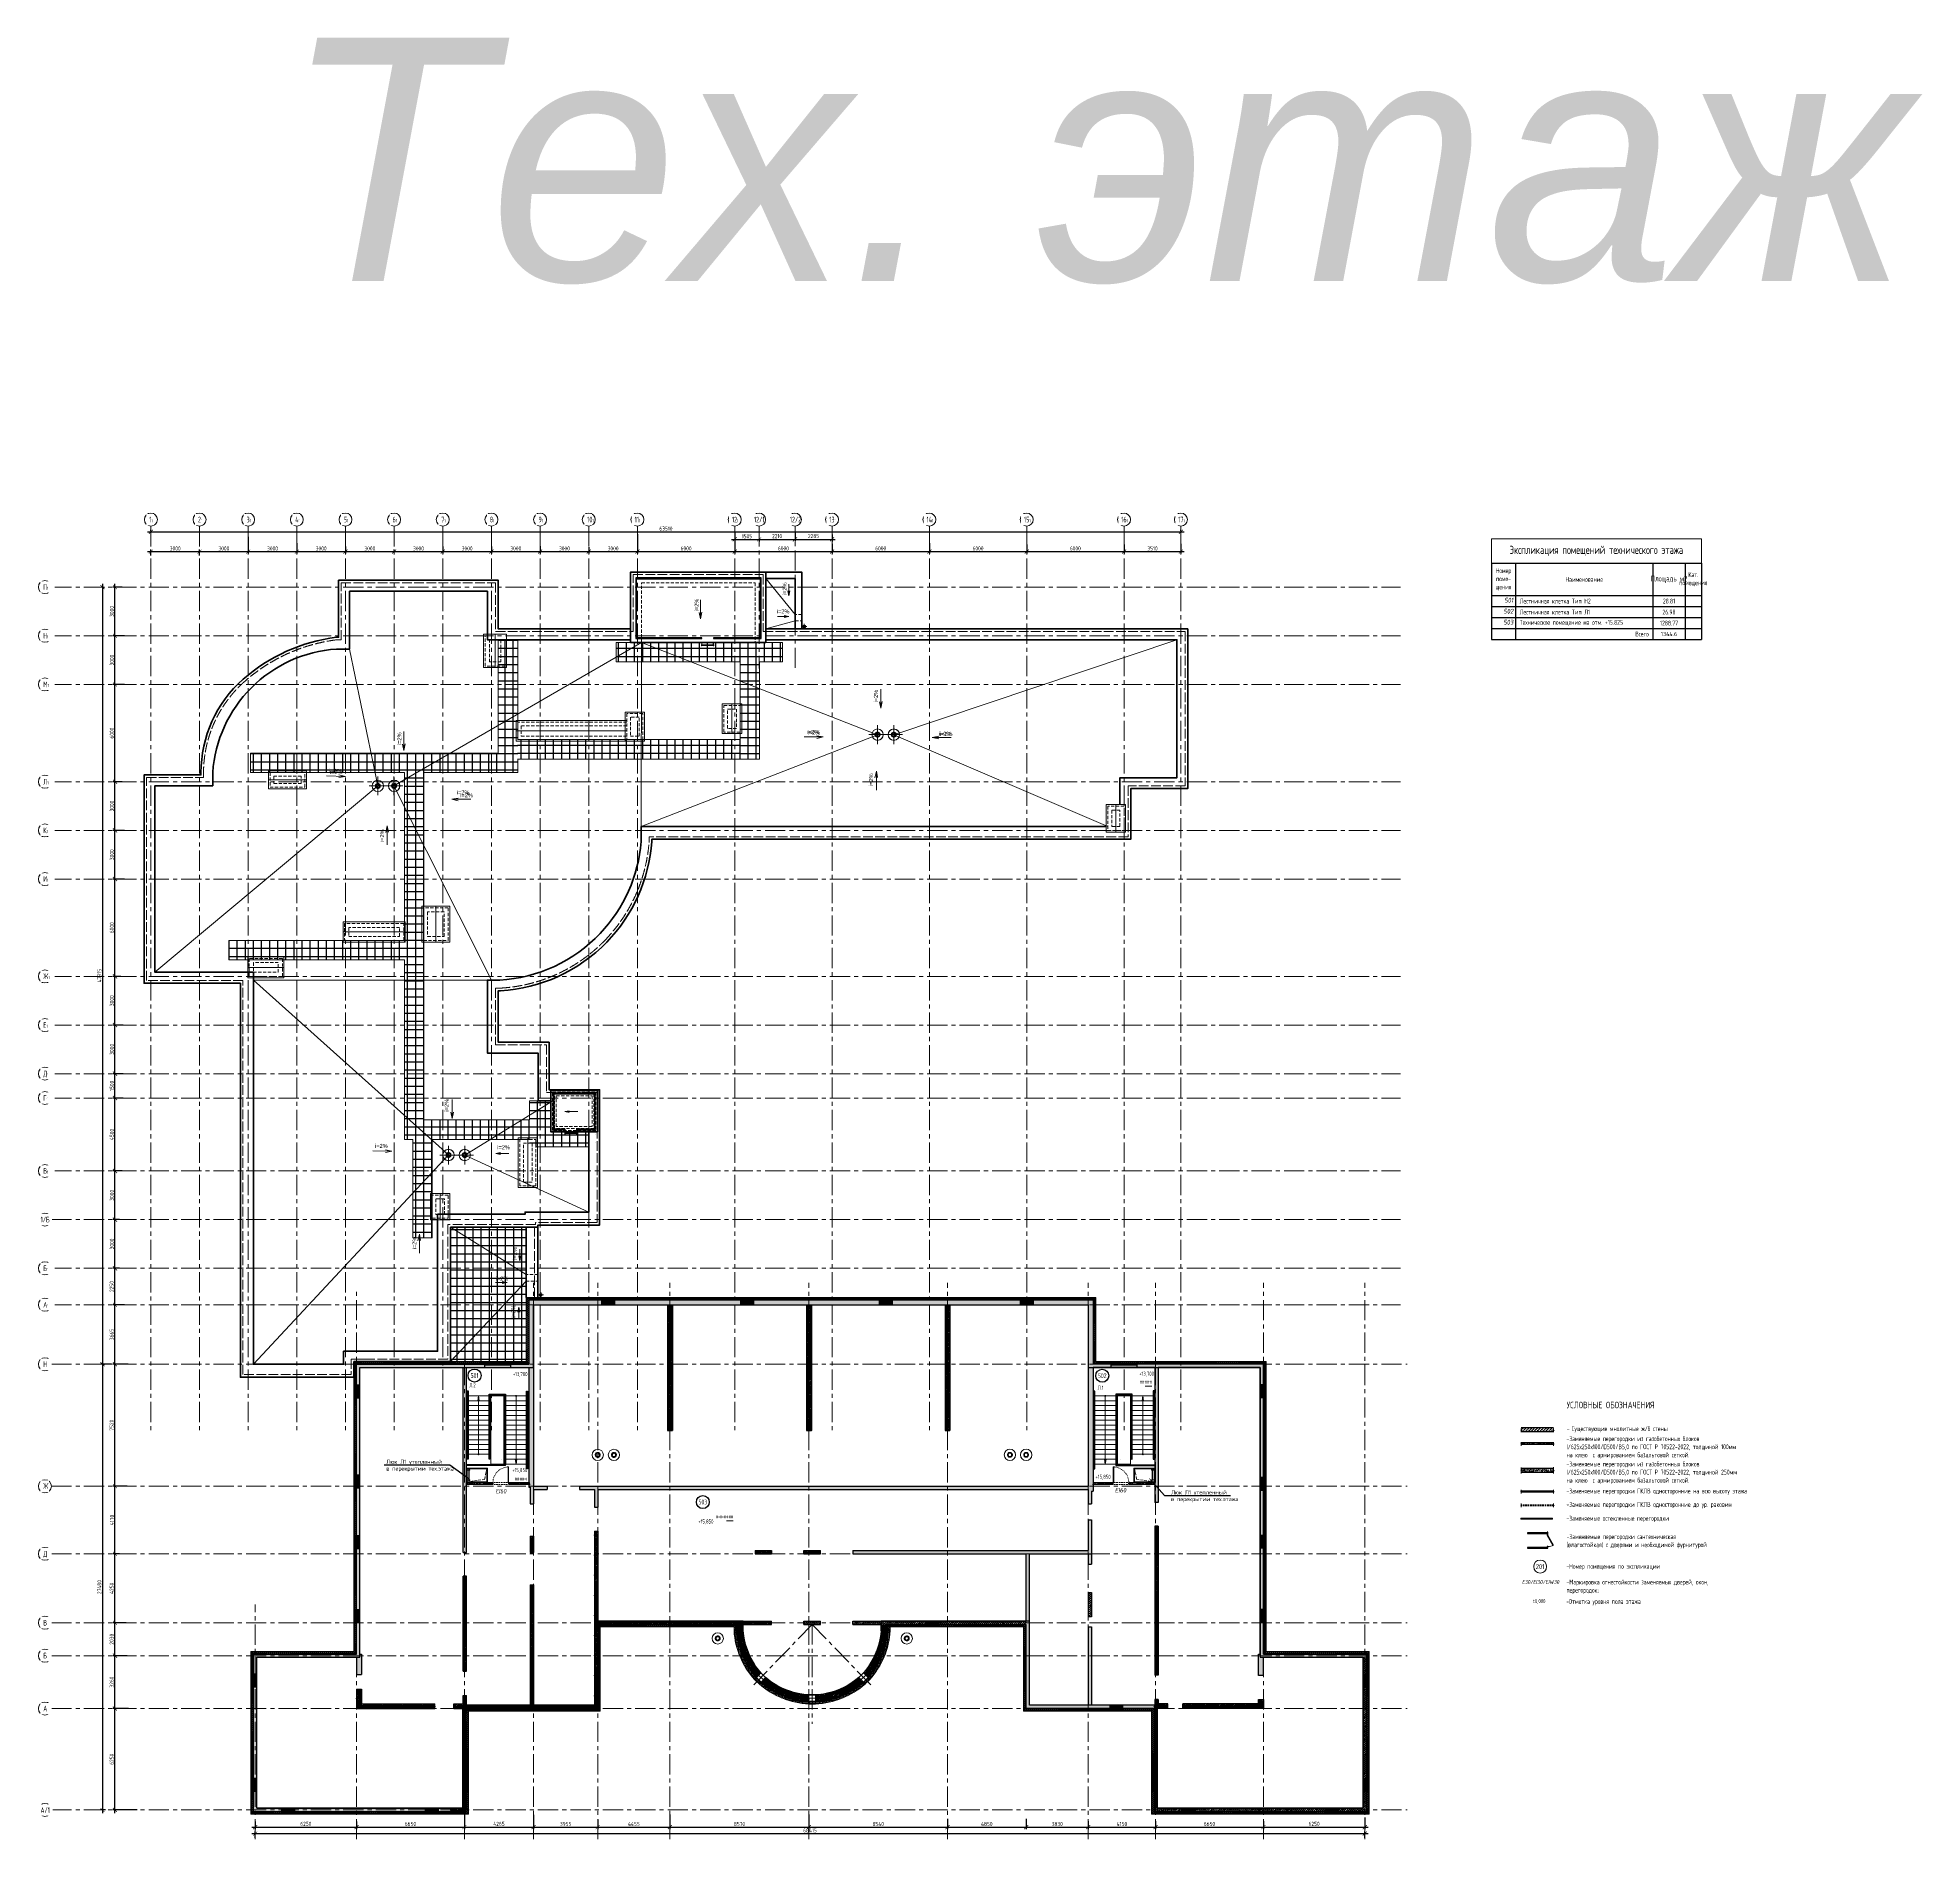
# Model space of a CAD drawing. Header units: millimetres. Extents: x -4447806 to 13389969, y -2188499 to 852203.
# Drawn here: x 4285631 to 4401826, y -618700 to -507618 of the extents above; entities that cross this region are included whole.
import ezdxf
from ezdxf import colors
from ezdxf.entities.mleader import LeaderData, LeaderLine
from ezdxf.enums import TextEntityAlignment as Align
from ezdxf.math import Vec2, Vec3

# ---------------------------------------------------------------- set-up
doc = ezdxf.new("R2010")
doc.units = ezdxf.units.MM
for name, pattern in [('ACAD_ISO02W100', [15, 12, -3]), ('ACAD_ISO03W100', [30, 12, -18]), ('ADSK_Штриховая_ш2 п1', [3, 2, -1]), ('CENTER', [2, 1.25, -0.25, 0.25, -0.25]), ('DASHED', [19.05, 12.7, -6.35]), ('HIDDEN', [6, 4, -2]), ('HIDDEN2', [4.7625, 3.175, -1.5875])]:
    doc.linetypes.add(name, pattern=pattern)
for name, color, linetype, lineweight in [('05_МЕБЕЛЬ', 7, 'Continuous', 5), ('18_АР_Водостоки', 7, 'Continuous', 18), ('АР_Витраж', 4, 'Continuous', 15), ('АР_Двери', 175, 'Continuous', 18), ('АР_Двери фасада', 1, 'Continuous', 15), ('АР_Лестницы', 250, 'Continuous', 15), ('АР_Лестницы ограждение', 94, 'Continuous', 25), ('АР_Маркер экспликации', 239, 'Continuous', 13), ('АР_МосжилНии_Стены', 127, 'Continuous', 30), ('АР_Навесной фасад', 147, 'Continuous', 5), ('АР_Номер помещения', 1, 'Continuous', 25), ('АР_Окна БЛОК', 250, 'Continuous', 13), ('АР_Оси', 195, 'Continuous', 9), ('АР_Оси размеры', 164, 'Continuous', 9), ('АР_Отметки', 250, 'Continuous', 15), ('АР_Перегородки газоблок', 165, 'Continuous', 30), ('АР_Перегородки газоблок_Штрих', 165, 'Continuous', 5), ('АР_Помещения_площадь', 19, 'Continuous', 9), ('АР_Размеры', 175, 'Continuous', 9), ('АР_Стена кирпич', 7, 'Continuous', 30), ('АР_стены', 250, 'Continuous', 30), ('АР_Сущ Несущая стена', 216, 'Continuous', 30), ('АР_тонкая линия', 250, 'Continuous', 0), ('АР_Утеплитель', 250, 'Continuous', 9), ('АР_Штриховка монолит', 250, 'Continuous', 9), ('АР_Штриховка_Монолит', 5, 'Continuous', 9), ('ОБОРУДОВАНИЕ', 253, 'Continuous', 5), ('перекр 0.3', 181, 'Continuous', 30), ('Подвал', 250, 'Continuous', 30), ('пунктир', 251, 'Continuous', 13), ('РАЗМЕРЫ ВНУТРЕННИЕ', 137, 'Continuous', 5), ('Специальное оборудование', 7, 'Continuous', 9), ('СТЕНЫ кирпич ЛИДЕР', 250, 'Continuous', 15)]:
    doc.layers.add(name, color=color, linetype=linetype, lineweight=lineweight)
doc.layers.add('25. ЗАЛИВКА ЗОН', color=7, linetype='Continuous', lineweight=0, transparency=0.2)
for name, color, linetype in [('АР_Кровля дорожки', 245, 'Continuous'), ('АР_Таблицы', 250, 'Continuous'), ('П_Текст', 7, 'Continuous')]:
    doc.layers.add(name, color=color, linetype=linetype)
doc.layers.add('АР_ПБ_Двери', color=7, linetype='Continuous', lineweight=15, true_color=0xdb0000)
doc.styles.add('Arial', font='ariali.ttf')
doc.styles.add('ICOCPEUR', font='isocpeur.ttf')
doc.styles.add('ISOCPEUR', font='isocpeur.ttf', dxfattribs={"width": 0.7})
doc.styles.add('ISOCPEUR_2', font='isocpeur.ttf', dxfattribs={"width": 0.9, "height": 300})
doc.styles.get("Standard").update_dxf_attribs({"font": 'arial.ttf'})
doc.styles.add('Архитект', font='isocpeur.ttf', dxfattribs={"width": 0.8, "oblique": 8})
doc.styles.add('ГОСТ 2.304', font='CS_Gost2304.shx')
doc.dimstyles.new('СПДС', dxfattribs={"dimscale": 100, "dimtxt": 2.5, "dimasz": 2.5, "dimexe": 1.25, "dimexo": 0.625, "dimtad": 1, "dimdec": 0, "dimrnd": 0.001, "dimtxsty": 'ГОСТ 2.304', "dimblk": 'ARCHTICK', "dimblk1": 'ARCHTICK', "dimblk2": 'ARCHTICK', "dimcen": 2.5, "dimdle": 2, "dimadec": 0, "dimazin": 2, "dimtfac": 0.75, "dimtdec": 4, "dimtmove": 1, "dimatfit": 3, "dimfxl": 1, "dimtolj": 1, "dimarcsym": 1})
pattern_1 = [(45, (3353941.64, -567735.58), (-61.871843, 61.871843), []), (135, (3353941.64, -567735.58), (-61.871843, -61.871843), [])]
pattern_2 = [(45, (3969483.65, -672094.8), (-88.388348, 88.388348), []), (45, (3969572.04, -672094.8), (-88.388348, 88.388348), [156.25, -31.25, 0, -31.25])]
pattern_3 = [(45, (3347450.46, -506889.22), (-123.743687, 123.743687), []), (45, (3347574.2, -506889.22), (-123.743687, 123.743687), [218.75, -43.75, 0, -43.75])]
pattern_4 = [(50, (3969483.65, -671824.87), (215.178055, -18.82564), [22.5, -247.5]), (355, (3969483.65, -671824.87), (-41.6254, 225.65764), [18, -198]), (100.451444, (3969501.59, -671826.44), (173.55265, 206.832), [19.12206, -210.34263]), (46.1842, (3969483.65, -671764.87), (320.1724, -49.65578), [33.75, -371.25]), (96.63564, (3969510.34, -671769), (280.39858, 292.23558), [28.6831, -315.51413]), (351.18416, (3969483.65, -671764.87), (280.39858, 292.23558), [27, -297]), (21, (3969513.65, -671779.87), (179.072116, -120.78567), [22.5, -247.5]), (326, (3969513.65, -671779.87), (72.9946, 217.54501), [18, -198]), (71.451445, (3969528.58, -671789.93), (252.06671, 96.75935), [19.12206, -210.34263]), (37.5, (3969483.654, -671824.87), (3.647957, 99.868156), [0, -195.6, 0, -201, 0, -198.75]), (7.5, (3969483.65, -671824.87), (78.92086, 118.323514), [0, -114.6, 0, -191.1, 0, -75.75]), (327.5, (3969416.754, -671824.87), (160.146731, -6.766462), [0, -75, 0, -234, 0, -310.5]), (317.5, (3969386.75, -671824.87), (174.95585, 30.031495), [0, -97.5, 0, -155.4, 0, -220.5])]
pattern_5 = [(50, (3969483.68, -671824.76), (215.178055, -18.82564), [22.5, -247.5]), (355, (3969483.68, -671824.76), (-41.6254, 225.65764), [18, -198]), (100.451444, (3969501.62, -671826.33), (173.55265, 206.832), [19.12206, -210.34263]), (46.1842, (3969483.68, -671764.76), (320.1724, -49.65578), [33.75, -371.25]), (96.63564, (3969510.36, -671768.9), (280.39858, 292.23558), [28.6831, -315.51413]), (351.18416, (3969483.7, -671764.76), (280.39858, 292.23558), [27, -297]), (21, (3969513.68, -671779.76), (179.07212, -120.78567), [22.5, -247.5]), (326, (3969513.68, -671779.76), (72.9946, 217.54501), [18, -198]), (71.451445, (3969528.6, -671789.83), (252.06671, 96.75935), [19.12206, -210.34263]), (37.5, (3969483.684, -671824.76), (3.647957, 99.868156), [0, -195.6, 0, -201, 0, -198.75]), (7.5, (3969483.68, -671824.76), (78.92086, 118.323514), [0, -114.6, 0, -191.1, 0, -75.75]), (327.5, (3969416.78, -671824.76), (160.14673, -6.766462), [0, -75, 0, -234, 0, -310.5]), (317.5, (3969386.78, -671824.76), (174.95585, 30.031495), [0, -97.5, 0, -155.4, 0, -220.5])]
pattern_6 = [(90, (3969483.65, -672094.8), (-87.5, 0), []), (180, (3969483.65, -672094.8), (-7e-15, -87.5), [])]
pattern_7 = [(90, (4779936.1, -529762.6), (-500, 0), []), (180, (4779936.1, -529762.6), (-3e-14, -500), [])]

# ---------------------------------------------------------------- blocks, each defined once
blk = doc.blocks.new('_ArchTick')
at = {"color": 0, "linetype": 'ByBlock', "const_width": 0.15}
blk.add_lwpolyline([(-0.5, -0.5), (0.5, 0.5)], dxfattribs=at)
blk = doc.blocks.new('*D964')
at = {"layer": 'Defpoints', "color": 0, "lineweight": 5, "ltscale": 100, "transparency": 16777216}
for p in [(4290396, -610639), (4291294, -610639), (4291829, -616889)]:
    blk.add_point(p, dxfattribs=at)
at = {"layer": 'АР_Оси размеры', "color": 0, "lineweight": -2, "ltscale": 100, "transparency": 16777216}
for p, q in [((4291232, -610639), (4290271, -610639)), ((4290396, -617089), (4290396, -610439)), ((4291767, -616889), (4290271, -616889))]:
    blk.add_line(p, q, dxfattribs=at)
at = {"layer": 'АР_Оси размеры', "color": 0, "lineweight": -2, "ltscale": 100, "transparency": 16777216, "xscale": 250, "yscale": 250, "zscale": 250}
for p, rotation in [((4290396, -610639), 90), ((4290396, -616889), 270)]:
    blk.add_blockref('_ArchTick', p, dxfattribs=dict(at, rotation=rotation))
at = {"layer": 'АР_Оси размеры', "color": 0, "ltscale": 100, "transparency": 16777216, "insert": (4290193, -613764), "char_height": 250, "attachment_point": 5, "rotation": 90, "style": 'ГОСТ 2.304'}
blk.add_mtext('\\A1;6250', dxfattribs=at)
blk = doc.blocks.new('*D965')
at = {"layer": 'Defpoints', "color": 0, "lineweight": 5, "ltscale": 100, "transparency": 16777216}
for p in [(4290396, -607379), (4291217, -607379), (4291294, -610639)]:
    blk.add_point(p, dxfattribs=at)
at = {"layer": 'АР_Оси размеры', "color": 0, "lineweight": -2, "ltscale": 100, "transparency": 16777216}
for p, q in [((4291154, -607379), (4290271, -607379)), ((4290396, -610839), (4290396, -607179)), ((4291232, -610639), (4290271, -610639))]:
    blk.add_line(p, q, dxfattribs=at)
at = {"layer": 'АР_Оси размеры', "color": 0, "lineweight": -2, "ltscale": 100, "transparency": 16777216, "xscale": 250, "yscale": 250, "zscale": 250}
for p, rotation in [((4290396, -607379), 90), ((4290396, -610639), 270)]:
    blk.add_blockref('_ArchTick', p, dxfattribs=dict(at, rotation=rotation))
at = {"layer": 'АР_Оси размеры', "color": 0, "ltscale": 100, "transparency": 16777216, "insert": (4290193, -609009), "char_height": 250, "attachment_point": 5, "rotation": 90, "style": 'ГОСТ 2.304'}
blk.add_mtext('\\A1;3260', dxfattribs=at)
blk = doc.blocks.new('*D966')
at = {"layer": 'Defpoints', "color": 0, "lineweight": 5, "ltscale": 100, "transparency": 16777216}
for p in [(4290396, -605349), (4291143, -605349), (4291217, -607379)]:
    blk.add_point(p, dxfattribs=at)
at = {"layer": 'АР_Оси размеры', "color": 0, "lineweight": -2, "ltscale": 100, "transparency": 16777216}
for p, q in [((4291081, -605349), (4290271, -605349)), ((4290396, -607579), (4290396, -605149)), ((4291154, -607379), (4290271, -607379))]:
    blk.add_line(p, q, dxfattribs=at)
at = {"layer": 'АР_Оси размеры', "color": 0, "lineweight": -2, "ltscale": 100, "transparency": 16777216, "xscale": 250, "yscale": 250, "zscale": 250}
for p, rotation in [((4290396, -605349), 90), ((4290396, -607379), 270)]:
    blk.add_blockref('_ArchTick', p, dxfattribs=dict(at, rotation=rotation))
at = {"layer": 'АР_Оси размеры', "color": 0, "ltscale": 100, "transparency": 16777216, "insert": (4290193, -606364), "char_height": 250, "attachment_point": 5, "rotation": 90, "style": 'ГОСТ 2.304'}
blk.add_mtext('\\A1;2030', dxfattribs=at)
blk = doc.blocks.new('*D967')
at = {"layer": 'Defpoints', "color": 0, "lineweight": 5, "ltscale": 100, "transparency": 16777216}
for p in [(4290396, -601099), (4290745, -601099), (4291143, -605349)]:
    blk.add_point(p, dxfattribs=at)
at = {"layer": 'АР_Оси размеры', "color": 0, "lineweight": -2, "ltscale": 100, "transparency": 16777216}
for p, q in [((4290683, -601099), (4290271, -601099)), ((4290396, -605549), (4290396, -600899)), ((4291081, -605349), (4290271, -605349))]:
    blk.add_line(p, q, dxfattribs=at)
at = {"layer": 'АР_Оси размеры', "color": 0, "lineweight": -2, "ltscale": 100, "transparency": 16777216, "xscale": 250, "yscale": 250, "zscale": 250}
for p, rotation in [((4290396, -601099), 90), ((4290396, -605349), 270)]:
    blk.add_blockref('_ArchTick', p, dxfattribs=dict(at, rotation=rotation))
at = {"layer": 'АР_Оси размеры', "color": 0, "ltscale": 100, "transparency": 16777216, "insert": (4290193, -603224), "char_height": 250, "attachment_point": 5, "rotation": 90, "style": 'ГОСТ 2.304'}
blk.add_mtext('\\A1;4250', dxfattribs=at)
blk = doc.blocks.new('*D968')
at = {"layer": 'Defpoints', "color": 0, "lineweight": 5, "ltscale": 100, "transparency": 16777216}
for p in [(4290396, -596929), (4291213, -596929), (4290745, -601099)]:
    blk.add_point(p, dxfattribs=at)
at = {"layer": 'АР_Оси размеры', "color": 0, "lineweight": -2, "ltscale": 100, "transparency": 16777216}
for p, q in [((4291151, -596929), (4290271, -596929)), ((4290396, -601299), (4290396, -596729)), ((4290683, -601099), (4290271, -601099))]:
    blk.add_line(p, q, dxfattribs=at)
at = {"layer": 'АР_Оси размеры', "color": 0, "lineweight": -2, "ltscale": 100, "transparency": 16777216, "xscale": 250, "yscale": 250, "zscale": 250}
for p, rotation in [((4290396, -596929), 90), ((4290396, -601099), 270)]:
    blk.add_blockref('_ArchTick', p, dxfattribs=dict(at, rotation=rotation))
at = {"layer": 'АР_Оси размеры', "color": 0, "ltscale": 100, "transparency": 16777216, "insert": (4290208, -599014), "char_height": 250, "attachment_point": 5, "rotation": 90, "style": 'ГОСТ 2.304'}
blk.add_mtext('\\A1;4170', dxfattribs=at)
blk = doc.blocks.new('*D969')
at = {"layer": 'Defpoints', "color": 0, "lineweight": 5, "ltscale": 100, "transparency": 16777216}
for p in [(4290396, -589409), (4291274, -589409), (4291213, -596929)]:
    blk.add_point(p, dxfattribs=at)
at = {"layer": 'АР_Оси размеры', "color": 0, "lineweight": -2, "ltscale": 100, "transparency": 16777216}
for p, q in [((4291212, -589409), (4290271, -589409)), ((4290396, -597129), (4290396, -589209)), ((4291151, -596929), (4290271, -596929))]:
    blk.add_line(p, q, dxfattribs=at)
at = {"layer": 'АР_Оси размеры', "color": 0, "lineweight": -2, "ltscale": 100, "transparency": 16777216, "xscale": 250, "yscale": 250, "zscale": 250}
for p, rotation in [((4290396, -589409), 90), ((4290396, -596929), 270)]:
    blk.add_blockref('_ArchTick', p, dxfattribs=dict(at, rotation=rotation))
at = {"layer": 'АР_Оси размеры', "color": 0, "ltscale": 100, "transparency": 16777216, "insert": (4290193, -593169), "char_height": 250, "attachment_point": 5, "rotation": 90, "style": 'ГОСТ 2.304'}
blk.add_mtext('\\A1;7520', dxfattribs=at)
blk = doc.blocks.new('*D970')
at = {"layer": 'Defpoints', "color": 0, "lineweight": 5, "ltscale": 100, "transparency": 16777216}
for p in [(4290396, -585744), (4291044, -585744), (4291274, -589409)]:
    blk.add_point(p, dxfattribs=at)
at = {"layer": 'АР_Оси размеры', "color": 0, "lineweight": -2, "ltscale": 100, "transparency": 16777216}
for p, q in [((4290396, -589609), (4290396, -585544)), ((4290982, -585744), (4290271, -585744)), ((4291212, -589409), (4290271, -589409))]:
    blk.add_line(p, q, dxfattribs=at)
at = {"layer": 'АР_Оси размеры', "color": 0, "lineweight": -2, "ltscale": 100, "transparency": 16777216, "xscale": 250, "yscale": 250, "zscale": 250}
for p, rotation in [((4290396, -585744), 90), ((4290396, -589409), 270)]:
    blk.add_blockref('_ArchTick', p, dxfattribs=dict(at, rotation=rotation))
at = {"layer": 'АР_Оси размеры', "color": 0, "ltscale": 100, "transparency": 16777216, "insert": (4290196, -587577), "char_height": 250, "attachment_point": 5, "rotation": 90, "style": 'ГОСТ 2.304'}
blk.add_mtext('\\A1;3665', dxfattribs=at)
blk = doc.blocks.new('*D1004')
at = {"layer": 'Defpoints', "color": 0, "lineweight": 5, "ltscale": 100, "transparency": 16777216}
for p in [(4290396, -583494), (4290737, -583494), (4291044, -585744)]:
    blk.add_point(p, dxfattribs=at)
at = {"layer": 'АР_Оси размеры', "color": 0, "lineweight": -2, "ltscale": 100, "transparency": 16777216}
for p, q in [((4290396, -585944), (4290396, -583294)), ((4290675, -583494), (4290271, -583494)), ((4290982, -585744), (4290271, -585744))]:
    blk.add_line(p, q, dxfattribs=at)
at = {"layer": 'АР_Оси размеры', "color": 0, "lineweight": -2, "ltscale": 100, "transparency": 16777216, "xscale": 250, "yscale": 250, "zscale": 250}
for p, rotation in [((4290396, -583494), 90), ((4290396, -585744), 270)]:
    blk.add_blockref('_ArchTick', p, dxfattribs=dict(at, rotation=rotation))
at = {"layer": 'АР_Оси размеры', "color": 0, "ltscale": 100, "transparency": 16777216, "insert": (4290193, -584619), "char_height": 250, "attachment_point": 5, "rotation": 90, "style": 'ГОСТ 2.304'}
blk.add_mtext('\\A1;2250', dxfattribs=at)
blk = doc.blocks.new('*D1005')
at = {"layer": 'Defpoints', "color": 0, "lineweight": 5, "ltscale": 100, "transparency": 16777216}
for p in [(4290396, -580494), (4290737, -580494), (4290737, -583494)]:
    blk.add_point(p, dxfattribs=at)
at = {"layer": 'АР_Оси размеры', "color": 0, "lineweight": -2, "ltscale": 100, "transparency": 16777216}
for p, q in [((4290675, -580494), (4290271, -580494)), ((4290396, -583694), (4290396, -580294)), ((4290675, -583494), (4290271, -583494))]:
    blk.add_line(p, q, dxfattribs=at)
at = {"layer": 'АР_Оси размеры', "color": 0, "lineweight": -2, "ltscale": 100, "transparency": 16777216, "xscale": 250, "yscale": 250, "zscale": 250}
for p, rotation in [((4290396, -580494), 90), ((4290396, -583494), 270)]:
    blk.add_blockref('_ArchTick', p, dxfattribs=dict(at, rotation=rotation))
at = {"layer": 'АР_Оси размеры', "color": 0, "ltscale": 100, "transparency": 16777216, "insert": (4290203, -581994), "char_height": 250, "attachment_point": 5, "rotation": 90, "style": 'ГОСТ 2.304'}
blk.add_mtext('\\A1;3000', dxfattribs=at)
blk = doc.blocks.new('*D1006')
at = {"layer": 'Defpoints', "color": 0, "lineweight": 5, "ltscale": 100, "transparency": 16777216}
for p in [(4290396, -577494), (4290904, -577494), (4290737, -580494)]:
    blk.add_point(p, dxfattribs=at)
at = {"layer": 'АР_Оси размеры', "color": 0, "lineweight": -2, "ltscale": 100, "transparency": 16777216}
for p, q in [((4290396, -580694), (4290396, -577294)), ((4290842, -577494), (4290271, -577494)), ((4290675, -580494), (4290271, -580494))]:
    blk.add_line(p, q, dxfattribs=at)
at = {"layer": 'АР_Оси размеры', "color": 0, "lineweight": -2, "ltscale": 100, "transparency": 16777216, "xscale": 250, "yscale": 250, "zscale": 250}
for p, rotation in [((4290396, -577494), 90), ((4290396, -580494), 270)]:
    blk.add_blockref('_ArchTick', p, dxfattribs=dict(at, rotation=rotation))
at = {"layer": 'АР_Оси размеры', "color": 0, "ltscale": 100, "transparency": 16777216, "insert": (4290203, -578994), "char_height": 250, "attachment_point": 5, "rotation": 90, "style": 'ГОСТ 2.304'}
blk.add_mtext('\\A1;3000', dxfattribs=at)
blk = doc.blocks.new('*D1007')
at = {"layer": 'Defpoints', "color": 0, "lineweight": 5, "ltscale": 100, "transparency": 16777216}
for p in [(4290396, -572994), (4290958, -572994), (4290904, -577494)]:
    blk.add_point(p, dxfattribs=at)
at = {"layer": 'АР_Оси размеры', "color": 0, "lineweight": -2, "ltscale": 100, "transparency": 16777216}
for p, q in [((4290396, -577694), (4290396, -572794)), ((4290896, -572994), (4290271, -572994)), ((4290842, -577494), (4290271, -577494))]:
    blk.add_line(p, q, dxfattribs=at)
at = {"layer": 'АР_Оси размеры', "color": 0, "lineweight": -2, "ltscale": 100, "transparency": 16777216, "xscale": 250, "yscale": 250, "zscale": 250}
for p, rotation in [((4290396, -572994), 90), ((4290396, -577494), 270)]:
    blk.add_blockref('_ArchTick', p, dxfattribs=dict(at, rotation=rotation))
at = {"layer": 'АР_Оси размеры', "color": 0, "ltscale": 100, "transparency": 16777216, "insert": (4290203, -575244), "char_height": 250, "attachment_point": 5, "rotation": 90, "style": 'ГОСТ 2.304'}
blk.add_mtext('\\A1;4500', dxfattribs=at)
blk = doc.blocks.new('*D1008')
at = {"layer": 'Defpoints', "color": 0, "lineweight": 5, "ltscale": 100, "transparency": 16777216}
for p in [(4290396, -571494), (4290958, -571494), (4290958, -572994)]:
    blk.add_point(p, dxfattribs=at)
at = {"layer": 'АР_Оси размеры', "color": 0, "lineweight": -2, "ltscale": 100, "transparency": 16777216}
for p, q in [((4290896, -571494), (4290271, -571494)), ((4290396, -573194), (4290396, -571294)), ((4290896, -572994), (4290271, -572994))]:
    blk.add_line(p, q, dxfattribs=at)
at = {"layer": 'АР_Оси размеры', "color": 0, "lineweight": -2, "ltscale": 100, "transparency": 16777216, "xscale": 250, "yscale": 250, "zscale": 250}
for p, rotation in [((4290396, -571494), 90), ((4290396, -572994), 270)]:
    blk.add_blockref('_ArchTick', p, dxfattribs=dict(at, rotation=rotation))
at = {"layer": 'АР_Оси размеры', "color": 0, "ltscale": 100, "transparency": 16777216, "insert": (4290203, -572244), "char_height": 250, "attachment_point": 5, "rotation": 90, "style": 'ГОСТ 2.304'}
blk.add_mtext('\\A1;1500', dxfattribs=at)
blk = doc.blocks.new('*D1009')
at = {"layer": 'Defpoints', "color": 0, "lineweight": 5, "ltscale": 100, "transparency": 16777216}
for p in [(4290396, -568494), (4290819, -568494), (4290958, -571494)]:
    blk.add_point(p, dxfattribs=at)
at = {"layer": 'АР_Оси размеры', "color": 0, "lineweight": -2, "ltscale": 100, "transparency": 16777216}
for p, q in [((4290757, -568494), (4290271, -568494)), ((4290396, -571694), (4290396, -568294)), ((4290896, -571494), (4290271, -571494))]:
    blk.add_line(p, q, dxfattribs=at)
at = {"layer": 'АР_Оси размеры', "color": 0, "lineweight": -2, "ltscale": 100, "transparency": 16777216, "xscale": 250, "yscale": 250, "zscale": 250}
for p, rotation in [((4290396, -568494), 90), ((4290396, -571494), 270)]:
    blk.add_blockref('_ArchTick', p, dxfattribs=dict(at, rotation=rotation))
at = {"layer": 'АР_Оси размеры', "color": 0, "ltscale": 100, "transparency": 16777216, "insert": (4290203, -569994), "char_height": 250, "attachment_point": 5, "rotation": 90, "style": 'ГОСТ 2.304'}
blk.add_mtext('\\A1;3000', dxfattribs=at)
blk = doc.blocks.new('*D1010')
at = {"layer": 'Defpoints', "color": 0, "lineweight": 5, "ltscale": 100, "transparency": 16777216}
for p in [(4290396, -565494), (4290819, -565494), (4290958, -568494)]:
    blk.add_point(p, dxfattribs=at)
at = {"layer": 'АР_Оси размеры', "color": 0, "lineweight": -2, "ltscale": 100, "transparency": 16777216}
for p, q in [((4290757, -565494), (4290271, -565494)), ((4290396, -568694), (4290396, -565294)), ((4290896, -568494), (4290271, -568494))]:
    blk.add_line(p, q, dxfattribs=at)
at = {"layer": 'АР_Оси размеры', "color": 0, "lineweight": -2, "ltscale": 100, "transparency": 16777216, "xscale": 250, "yscale": 250, "zscale": 250}
for p, rotation in [((4290396, -565494), 90), ((4290396, -568494), 270)]:
    blk.add_blockref('_ArchTick', p, dxfattribs=dict(at, rotation=rotation))
at = {"layer": 'АР_Оси размеры', "color": 0, "ltscale": 100, "transparency": 16777216, "insert": (4290203, -566994), "char_height": 250, "attachment_point": 5, "rotation": 90, "style": 'ГОСТ 2.304'}
blk.add_mtext('\\A1;3000', dxfattribs=at)
blk = doc.blocks.new('*D1011')
at = {"layer": 'Defpoints', "color": 0, "lineweight": 5, "ltscale": 100, "transparency": 16777216}
for p in [(4290396, -559494), (4291050, -559494), (4290819, -565494)]:
    blk.add_point(p, dxfattribs=at)
at = {"layer": 'АР_Оси размеры', "color": 0, "lineweight": -2, "ltscale": 100, "transparency": 16777216}
for p, q in [((4290987, -559494), (4290271, -559494)), ((4290396, -565694), (4290396, -559294)), ((4290757, -565494), (4290271, -565494))]:
    blk.add_line(p, q, dxfattribs=at)
at = {"layer": 'АР_Оси размеры', "color": 0, "lineweight": -2, "ltscale": 100, "transparency": 16777216, "xscale": 250, "yscale": 250, "zscale": 250}
for p, rotation in [((4290396, -559494), 90), ((4290396, -565494), 270)]:
    blk.add_blockref('_ArchTick', p, dxfattribs=dict(at, rotation=rotation))
at = {"layer": 'АР_Оси размеры', "color": 0, "ltscale": 100, "transparency": 16777216, "insert": (4290201, -562494), "char_height": 250, "attachment_point": 5, "rotation": 90, "style": 'ГОСТ 2.304'}
blk.add_mtext('\\A1;6000', dxfattribs=at)
blk = doc.blocks.new('*D1012')
at = {"layer": 'Defpoints', "color": 0, "lineweight": 5, "ltscale": 100, "transparency": 16777216}
for p in [(4290396, -556494), (4290907, -556494), (4291050, -559494)]:
    blk.add_point(p, dxfattribs=at)
at = {"layer": 'АР_Оси размеры', "color": 0, "lineweight": -2, "ltscale": 100, "transparency": 16777216}
for p, q in [((4290844, -556494), (4290271, -556494)), ((4290396, -559694), (4290396, -556294)), ((4290987, -559494), (4290271, -559494))]:
    blk.add_line(p, q, dxfattribs=at)
at = {"layer": 'АР_Оси размеры', "color": 0, "lineweight": -2, "ltscale": 100, "transparency": 16777216, "xscale": 250, "yscale": 250, "zscale": 250}
for p, rotation in [((4290396, -556494), 90), ((4290396, -559494), 270)]:
    blk.add_blockref('_ArchTick', p, dxfattribs=dict(at, rotation=rotation))
at = {"layer": 'АР_Оси размеры', "color": 0, "ltscale": 100, "transparency": 16777216, "insert": (4290203, -557994), "char_height": 250, "attachment_point": 5, "rotation": 90, "style": 'ГОСТ 2.304'}
blk.add_mtext('\\A1;3000', dxfattribs=at)
blk = doc.blocks.new('*D1013')
at = {"layer": 'Defpoints', "color": 0, "lineweight": 5, "ltscale": 100, "transparency": 16777216}
for p in [(4290396, -553494), (4290907, -553494), (4291050, -556494)]:
    blk.add_point(p, dxfattribs=at)
at = {"layer": 'АР_Оси размеры', "color": 0, "lineweight": -2, "ltscale": 100, "transparency": 16777216}
for p, q in [((4290844, -553494), (4290271, -553494)), ((4290396, -556694), (4290396, -553294)), ((4290987, -556494), (4290271, -556494))]:
    blk.add_line(p, q, dxfattribs=at)
at = {"layer": 'АР_Оси размеры', "color": 0, "lineweight": -2, "ltscale": 100, "transparency": 16777216, "xscale": 250, "yscale": 250, "zscale": 250}
for p, rotation in [((4290396, -553494), 90), ((4290396, -556494), 270)]:
    blk.add_blockref('_ArchTick', p, dxfattribs=dict(at, rotation=rotation))
at = {"layer": 'АР_Оси размеры', "color": 0, "ltscale": 100, "transparency": 16777216, "insert": (4290203, -554994), "char_height": 250, "attachment_point": 5, "rotation": 90, "style": 'ГОСТ 2.304'}
blk.add_mtext('\\A1;3000', dxfattribs=at)
blk = doc.blocks.new('*D1014')
at = {"layer": 'Defpoints', "color": 0, "lineweight": 5, "ltscale": 100, "transparency": 16777216}
for p in [(4290396, -547494), (4291055, -547494), (4290907, -553494)]:
    blk.add_point(p, dxfattribs=at)
at = {"layer": 'АР_Оси размеры', "color": 0, "lineweight": -2, "ltscale": 100, "transparency": 16777216}
for p, q in [((4290992, -547494), (4290271, -547494)), ((4290396, -553694), (4290396, -547294)), ((4290844, -553494), (4290271, -553494))]:
    blk.add_line(p, q, dxfattribs=at)
at = {"layer": 'АР_Оси размеры', "color": 0, "lineweight": -2, "ltscale": 100, "transparency": 16777216, "xscale": 250, "yscale": 250, "zscale": 250}
for p, rotation in [((4290396, -547494), 90), ((4290396, -553494), 270)]:
    blk.add_blockref('_ArchTick', p, dxfattribs=dict(at, rotation=rotation))
at = {"layer": 'АР_Оси размеры', "color": 0, "ltscale": 100, "transparency": 16777216, "insert": (4290201, -550494), "char_height": 250, "attachment_point": 5, "rotation": 90, "style": 'ГОСТ 2.304'}
blk.add_mtext('\\A1;6000', dxfattribs=at)
blk = doc.blocks.new('*D1015')
at = {"layer": 'Defpoints', "color": 0, "lineweight": 5, "ltscale": 100, "transparency": 16777216}
for p in [(4290396, -544494), (4290907, -544494), (4291050, -547494)]:
    blk.add_point(p, dxfattribs=at)
at = {"layer": 'АР_Оси размеры', "color": 0, "lineweight": -2, "ltscale": 100, "transparency": 16777216}
for p, q in [((4290844, -544494), (4290271, -544494)), ((4290396, -547694), (4290396, -544294)), ((4290987, -547494), (4290271, -547494))]:
    blk.add_line(p, q, dxfattribs=at)
at = {"layer": 'АР_Оси размеры', "color": 0, "lineweight": -2, "ltscale": 100, "transparency": 16777216, "xscale": 250, "yscale": 250, "zscale": 250}
for p, rotation in [((4290396, -544494), 90), ((4290396, -547494), 270)]:
    blk.add_blockref('_ArchTick', p, dxfattribs=dict(at, rotation=rotation))
at = {"layer": 'АР_Оси размеры', "color": 0, "ltscale": 100, "transparency": 16777216, "insert": (4290203, -545994), "char_height": 250, "attachment_point": 5, "rotation": 90, "style": 'ГОСТ 2.304'}
blk.add_mtext('\\A1;3000', dxfattribs=at)
blk = doc.blocks.new('*D1016')
at = {"layer": 'Defpoints', "color": 0, "lineweight": 5, "ltscale": 100, "transparency": 16777216}
for p in [(4290396, -541494), (4290907, -541494), (4291050, -544494)]:
    blk.add_point(p, dxfattribs=at)
at = {"layer": 'АР_Оси размеры', "color": 0, "lineweight": -2, "ltscale": 100, "transparency": 16777216}
for p, q in [((4290396, -544694), (4290396, -541294)), ((4290844, -541494), (4290271, -541494)), ((4290987, -544494), (4290271, -544494))]:
    blk.add_line(p, q, dxfattribs=at)
at = {"layer": 'АР_Оси размеры', "color": 0, "lineweight": -2, "ltscale": 100, "transparency": 16777216, "xscale": 250, "yscale": 250, "zscale": 250}
for p, rotation in [((4290396, -541494), 90), ((4290396, -544494), 270)]:
    blk.add_blockref('_ArchTick', p, dxfattribs=dict(at, rotation=rotation))
at = {"layer": 'АР_Оси размеры', "color": 0, "ltscale": 100, "transparency": 16777216, "insert": (4290203, -542994), "char_height": 250, "attachment_point": 5, "rotation": 90, "style": 'ГОСТ 2.304'}
blk.add_mtext('\\A1;3000', dxfattribs=at)
blk = doc.blocks.new('*D1017')
at = {"layer": 'Defpoints', "color": 0, "lineweight": 5, "ltscale": 100, "transparency": 16777216}
for p in [(4289569, -541494), (4289569, -589409), (4289625, -589409)]:
    blk.add_point(p, dxfattribs=at)
at = {"layer": 'АР_Оси размеры', "color": 0, "lineweight": -2, "ltscale": 100, "transparency": 16777216}
for p, q in [((4289625, -541294), (4289625, -589609)), ((4289632, -541494), (4289750, -541494)), ((4289632, -589409), (4289750, -589409))]:
    blk.add_line(p, q, dxfattribs=at)
at = {"layer": 'АР_Оси размеры', "color": 0, "lineweight": -2, "ltscale": 100, "transparency": 16777216, "xscale": 250, "yscale": 250, "zscale": 250}
for p, rotation in [((4289625, -541494), 90), ((4289625, -589409), 270)]:
    blk.add_blockref('_ArchTick', p, dxfattribs=dict(at, rotation=rotation))
at = {"layer": 'АР_Оси размеры', "color": 0, "ltscale": 100, "transparency": 16777216, "insert": (4289430, -565452), "char_height": 250, "attachment_point": 5, "rotation": 90, "style": 'ГОСТ 2.304'}
blk.add_mtext('\\A1;47915', dxfattribs=at)
blk = doc.blocks.new('*D992')
at = {"layer": 'Defpoints', "color": 0, "lineweight": 5, "ltscale": 100, "transparency": 16777216}
for p in [(4299038, -617538), (4305288, -617538), (4305288, -617948)]:
    blk.add_point(p, dxfattribs=at)
at = {"layer": 'АР_Оси размеры', "color": 0, "lineweight": -2, "ltscale": 100, "transparency": 16777216}
for p, q in [((4298838, -617948), (4305488, -617948)), ((4299038, -617600), (4299038, -618073)), ((4305288, -617600), (4305288, -618073))]:
    blk.add_line(p, q, dxfattribs=at)
at = {"layer": 'АР_Оси размеры', "color": 0, "lineweight": -2, "ltscale": 100, "transparency": 16777216, "xscale": 250, "yscale": 250, "zscale": 250, "rotation": 180}
blk.add_blockref('_ArchTick', (4299038, -617948), dxfattribs=at)
at = {"layer": 'АР_Оси размеры', "color": 0, "lineweight": -2, "ltscale": 100, "transparency": 16777216, "xscale": 250, "yscale": 250, "zscale": 250}
blk.add_blockref('_ArchTick', (4305288, -617948), dxfattribs=at)
at = {"layer": 'АР_Оси размеры', "color": 0, "ltscale": 100, "transparency": 16777216, "insert": (4302163, -617745), "char_height": 250, "attachment_point": 5, "style": 'ГОСТ 2.304'}
blk.add_mtext('\\A1;6250', dxfattribs=at)
blk = doc.blocks.new('*D993')
at = {"layer": 'Defpoints', "color": 0, "lineweight": 5, "ltscale": 100, "transparency": 16777216}
for p in [(4305288, -617538), (4311938, -617124), (4311938, -617948)]:
    blk.add_point(p, dxfattribs=at)
at = {"layer": 'АР_Оси размеры', "color": 0, "lineweight": -2, "ltscale": 100, "transparency": 16777216}
for p, q in [((4305088, -617948), (4312138, -617948)), ((4305288, -617600), (4305288, -618073)), ((4311938, -617186), (4311938, -618073))]:
    blk.add_line(p, q, dxfattribs=at)
at = {"layer": 'АР_Оси размеры', "color": 0, "lineweight": -2, "ltscale": 100, "transparency": 16777216, "xscale": 250, "yscale": 250, "zscale": 250, "rotation": 180}
blk.add_blockref('_ArchTick', (4305288, -617948), dxfattribs=at)
at = {"layer": 'АР_Оси размеры', "color": 0, "lineweight": -2, "ltscale": 100, "transparency": 16777216, "xscale": 250, "yscale": 250, "zscale": 250}
blk.add_blockref('_ArchTick', (4311938, -617948), dxfattribs=at)
at = {"layer": 'АР_Оси размеры', "color": 0, "ltscale": 100, "transparency": 16777216, "insert": (4308613, -617748), "char_height": 250, "attachment_point": 5, "style": 'ГОСТ 2.304'}
blk.add_mtext('\\A1;6650', dxfattribs=at)
blk = doc.blocks.new('*D994')
at = {"layer": 'Defpoints', "color": 0, "lineweight": 5, "ltscale": 100, "transparency": 16777216}
for p in [(4311938, -617124), (4316203, -617124), (4316203, -617948)]:
    blk.add_point(p, dxfattribs=at)
at = {"layer": 'АР_Оси размеры', "color": 0, "lineweight": -2, "ltscale": 100, "transparency": 16777216}
for p, q in [((4311738, -617948), (4316403, -617948)), ((4311938, -617186), (4311938, -618073)), ((4316203, -617186), (4316203, -618073))]:
    blk.add_line(p, q, dxfattribs=at)
at = {"layer": 'АР_Оси размеры', "color": 0, "lineweight": -2, "ltscale": 100, "transparency": 16777216, "xscale": 250, "yscale": 250, "zscale": 250, "rotation": 180}
blk.add_blockref('_ArchTick', (4311938, -617948), dxfattribs=at)
at = {"layer": 'АР_Оси размеры', "color": 0, "lineweight": -2, "ltscale": 100, "transparency": 16777216, "xscale": 250, "yscale": 250, "zscale": 250}
blk.add_blockref('_ArchTick', (4316203, -617948), dxfattribs=at)
at = {"layer": 'АР_Оси размеры', "color": 0, "ltscale": 100, "transparency": 16777216, "insert": (4314071, -617745), "char_height": 250, "attachment_point": 5, "style": 'ГОСТ 2.304'}
blk.add_mtext('\\A1;4265', dxfattribs=at)
blk = doc.blocks.new('*D995')
at = {"layer": 'Defpoints', "color": 0, "lineweight": 5, "ltscale": 100, "transparency": 16777216}
for p in [(4316203, -617124), (4320158, -617425), (4320158, -617948)]:
    blk.add_point(p, dxfattribs=at)
at = {"layer": 'АР_Оси размеры', "color": 0, "lineweight": -2, "ltscale": 100, "transparency": 16777216}
for p, q in [((4316003, -617948), (4320358, -617948)), ((4316203, -617186), (4316203, -618073)), ((4320158, -617487), (4320158, -618073))]:
    blk.add_line(p, q, dxfattribs=at)
at = {"layer": 'АР_Оси размеры', "color": 0, "lineweight": -2, "ltscale": 100, "transparency": 16777216, "xscale": 250, "yscale": 250, "zscale": 250, "rotation": 180}
blk.add_blockref('_ArchTick', (4316203, -617948), dxfattribs=at)
at = {"layer": 'АР_Оси размеры', "color": 0, "lineweight": -2, "ltscale": 100, "transparency": 16777216, "xscale": 250, "yscale": 250, "zscale": 250}
blk.add_blockref('_ArchTick', (4320158, -617948), dxfattribs=at)
at = {"layer": 'АР_Оси размеры', "color": 0, "ltscale": 100, "transparency": 16777216, "insert": (4318181, -617753), "char_height": 250, "attachment_point": 5, "style": 'ГОСТ 2.304'}
blk.add_mtext('\\A1;3955', dxfattribs=at)
blk = doc.blocks.new('*D996')
at = {"layer": 'Defpoints', "color": 0, "lineweight": 5, "ltscale": 100, "transparency": 16777216}
for p in [(4320158, -617425), (4324613, -617106), (4324613, -617948)]:
    blk.add_point(p, dxfattribs=at)
at = {"layer": 'АР_Оси размеры', "color": 0, "lineweight": -2, "ltscale": 100, "transparency": 16777216}
for p, q in [((4319958, -617948), (4324813, -617948)), ((4320158, -617487), (4320158, -618073)), ((4324613, -617168), (4324613, -618073))]:
    blk.add_line(p, q, dxfattribs=at)
at = {"layer": 'АР_Оси размеры', "color": 0, "lineweight": -2, "ltscale": 100, "transparency": 16777216, "xscale": 250, "yscale": 250, "zscale": 250, "rotation": 180}
blk.add_blockref('_ArchTick', (4320158, -617948), dxfattribs=at)
at = {"layer": 'АР_Оси размеры', "color": 0, "lineweight": -2, "ltscale": 100, "transparency": 16777216, "xscale": 250, "yscale": 250, "zscale": 250}
blk.add_blockref('_ArchTick', (4324613, -617948), dxfattribs=at)
at = {"layer": 'АР_Оси размеры', "color": 0, "ltscale": 100, "transparency": 16777216, "insert": (4322386, -617755), "char_height": 250, "attachment_point": 5, "style": 'ГОСТ 2.304'}
blk.add_mtext('\\A1;4455', dxfattribs=at)
blk = doc.blocks.new('*D997')
at = {"layer": 'Defpoints', "color": 0, "lineweight": 5, "ltscale": 100, "transparency": 16777216}
for p in [(4324613, -617106), (4333183, -617106), (4333183, -617948)]:
    blk.add_point(p, dxfattribs=at)
at = {"layer": 'АР_Оси размеры', "color": 0, "lineweight": -2, "ltscale": 100, "transparency": 16777216}
for p, q in [((4324413, -617948), (4333383, -617948)), ((4324613, -617168), (4324613, -618073)), ((4333183, -617168), (4333183, -618073))]:
    blk.add_line(p, q, dxfattribs=at)
at = {"layer": 'АР_Оси размеры', "color": 0, "lineweight": -2, "ltscale": 100, "transparency": 16777216, "xscale": 250, "yscale": 250, "zscale": 250, "rotation": 180}
blk.add_blockref('_ArchTick', (4324613, -617948), dxfattribs=at)
at = {"layer": 'АР_Оси размеры', "color": 0, "lineweight": -2, "ltscale": 100, "transparency": 16777216, "xscale": 250, "yscale": 250, "zscale": 250}
blk.add_blockref('_ArchTick', (4333183, -617948), dxfattribs=at)
at = {"layer": 'АР_Оси размеры', "color": 0, "ltscale": 100, "transparency": 16777216, "insert": (4328898, -617755), "char_height": 250, "attachment_point": 5, "style": 'ГОСТ 2.304'}
blk.add_mtext('\\A1;8570', dxfattribs=at)
blk = doc.blocks.new('*D998')
at = {"layer": 'Defpoints', "color": 0, "lineweight": 5, "ltscale": 100, "transparency": 16777216}
for p in [(4333183, -617106), (4341723, -617374), (4341723, -617948)]:
    blk.add_point(p, dxfattribs=at)
at = {"layer": 'АР_Оси размеры', "color": 0, "lineweight": -2, "ltscale": 100, "transparency": 16777216}
for p, q in [((4332983, -617948), (4341923, -617948)), ((4333183, -617168), (4333183, -618073)), ((4341723, -617436), (4341723, -618073))]:
    blk.add_line(p, q, dxfattribs=at)
at = {"layer": 'АР_Оси размеры', "color": 0, "lineweight": -2, "ltscale": 100, "transparency": 16777216, "xscale": 250, "yscale": 250, "zscale": 250, "rotation": 180}
blk.add_blockref('_ArchTick', (4333183, -617948), dxfattribs=at)
at = {"layer": 'АР_Оси размеры', "color": 0, "lineweight": -2, "ltscale": 100, "transparency": 16777216, "xscale": 250, "yscale": 250, "zscale": 250}
blk.add_blockref('_ArchTick', (4341723, -617948), dxfattribs=at)
at = {"layer": 'АР_Оси размеры', "color": 0, "ltscale": 100, "transparency": 16777216, "insert": (4337453, -617755), "char_height": 250, "attachment_point": 5, "style": 'ГОСТ 2.304'}
blk.add_mtext('\\A1;8540', dxfattribs=at)
blk = doc.blocks.new('*D999')
at = {"layer": 'Defpoints', "color": 0, "lineweight": 5, "ltscale": 100, "transparency": 16777216}
for p in [(4346573, -617374), (4350403, -617526), (4350403, -617948)]:
    blk.add_point(p, dxfattribs=at)
at = {"layer": 'АР_Оси размеры', "color": 0, "lineweight": -2, "ltscale": 100, "transparency": 16777216}
for p, q in [((4346373, -617948), (4350603, -617948)), ((4346573, -617436), (4346573, -618073)), ((4350403, -617588), (4350403, -618073))]:
    blk.add_line(p, q, dxfattribs=at)
at = {"layer": 'АР_Оси размеры', "color": 0, "lineweight": -2, "ltscale": 100, "transparency": 16777216, "xscale": 250, "yscale": 250, "zscale": 250, "rotation": 180}
blk.add_blockref('_ArchTick', (4346573, -617948), dxfattribs=at)
at = {"layer": 'АР_Оси размеры', "color": 0, "lineweight": -2, "ltscale": 100, "transparency": 16777216, "xscale": 250, "yscale": 250, "zscale": 250}
blk.add_blockref('_ArchTick', (4350403, -617948), dxfattribs=at)
at = {"layer": 'АР_Оси размеры', "color": 0, "ltscale": 100, "transparency": 16777216, "insert": (4348488, -617755), "char_height": 250, "attachment_point": 5, "style": 'ГОСТ 2.304'}
blk.add_mtext('\\A1;3830', dxfattribs=at)
blk = doc.blocks.new('*D1000')
at = {"layer": 'Defpoints', "color": 0, "lineweight": 5, "ltscale": 100, "transparency": 16777216}
for p in [(4350403, -617526), (4354553, -617526), (4354553, -617948)]:
    blk.add_point(p, dxfattribs=at)
at = {"layer": 'АР_Оси размеры', "color": 0, "lineweight": -2, "ltscale": 100, "transparency": 16777216}
for p, q in [((4350203, -617948), (4354753, -617948)), ((4350403, -617588), (4350403, -618073)), ((4354553, -617588), (4354553, -618073))]:
    blk.add_line(p, q, dxfattribs=at)
at = {"layer": 'АР_Оси размеры', "color": 0, "lineweight": -2, "ltscale": 100, "transparency": 16777216, "xscale": 250, "yscale": 250, "zscale": 250, "rotation": 180}
blk.add_blockref('_ArchTick', (4350403, -617948), dxfattribs=at)
at = {"layer": 'АР_Оси размеры', "color": 0, "lineweight": -2, "ltscale": 100, "transparency": 16777216, "xscale": 250, "yscale": 250, "zscale": 250}
blk.add_blockref('_ArchTick', (4354553, -617948), dxfattribs=at)
at = {"layer": 'АР_Оси размеры', "color": 0, "ltscale": 100, "transparency": 16777216, "insert": (4352478, -617755), "char_height": 250, "attachment_point": 5, "style": 'ГОСТ 2.304'}
blk.add_mtext('\\A1;4150', dxfattribs=at)
blk = doc.blocks.new('*D1001')
at = {"layer": 'Defpoints', "color": 0, "lineweight": 5, "ltscale": 100, "transparency": 16777216}
for p in [(4354553, -617526), (4361203, -617526), (4361203, -617948)]:
    blk.add_point(p, dxfattribs=at)
at = {"layer": 'АР_Оси размеры', "color": 0, "lineweight": -2, "ltscale": 100, "transparency": 16777216}
for p, q in [((4354353, -617948), (4361403, -617948)), ((4354553, -617588), (4354553, -618073)), ((4361203, -617588), (4361203, -618073))]:
    blk.add_line(p, q, dxfattribs=at)
at = {"layer": 'АР_Оси размеры', "color": 0, "lineweight": -2, "ltscale": 100, "transparency": 16777216, "xscale": 250, "yscale": 250, "zscale": 250, "rotation": 180}
blk.add_blockref('_ArchTick', (4354553, -617948), dxfattribs=at)
at = {"layer": 'АР_Оси размеры', "color": 0, "lineweight": -2, "ltscale": 100, "transparency": 16777216, "xscale": 250, "yscale": 250, "zscale": 250}
blk.add_blockref('_ArchTick', (4361203, -617948), dxfattribs=at)
at = {"layer": 'АР_Оси размеры', "color": 0, "ltscale": 100, "transparency": 16777216, "insert": (4357878, -617748), "char_height": 250, "attachment_point": 5, "style": 'ГОСТ 2.304'}
blk.add_mtext('\\A1;6650', dxfattribs=at)
blk = doc.blocks.new('*D1002')
at = {"layer": 'Defpoints', "color": 0, "lineweight": 5, "ltscale": 100, "transparency": 16777216}
for p in [(4361203, -617526), (4367453, -617286), (4367453, -617948)]:
    blk.add_point(p, dxfattribs=at)
at = {"layer": 'АР_Оси размеры', "color": 0, "lineweight": -2, "ltscale": 100, "transparency": 16777216}
for p, q in [((4361003, -617948), (4367653, -617948)), ((4361203, -617588), (4361203, -618073)), ((4367453, -617349), (4367453, -618073))]:
    blk.add_line(p, q, dxfattribs=at)
at = {"layer": 'АР_Оси размеры', "color": 0, "lineweight": -2, "ltscale": 100, "transparency": 16777216, "xscale": 250, "yscale": 250, "zscale": 250, "rotation": 180}
blk.add_blockref('_ArchTick', (4361203, -617948), dxfattribs=at)
at = {"layer": 'АР_Оси размеры', "color": 0, "lineweight": -2, "ltscale": 100, "transparency": 16777216, "xscale": 250, "yscale": 250, "zscale": 250}
blk.add_blockref('_ArchTick', (4367453, -617948), dxfattribs=at)
at = {"layer": 'АР_Оси размеры', "color": 0, "ltscale": 100, "transparency": 16777216, "insert": (4364328, -617745), "char_height": 250, "attachment_point": 5, "style": 'ГОСТ 2.304'}
blk.add_mtext('\\A1;6250', dxfattribs=at)
blk = doc.blocks.new('*D1003')
at = {"layer": 'Defpoints', "color": 0, "lineweight": 5, "ltscale": 100, "transparency": 16777216}
for p in [(4341723, -617374), (4346573, -617374), (4346573, -617948)]:
    blk.add_point(p, dxfattribs=at)
at = {"layer": 'АР_Оси размеры', "color": 0, "lineweight": -2, "ltscale": 100, "transparency": 16777216}
for p, q in [((4341523, -617948), (4346773, -617948)), ((4341723, -617436), (4341723, -618073)), ((4346573, -617436), (4346573, -618073))]:
    blk.add_line(p, q, dxfattribs=at)
at = {"layer": 'АР_Оси размеры', "color": 0, "lineweight": -2, "ltscale": 100, "transparency": 16777216, "xscale": 250, "yscale": 250, "zscale": 250, "rotation": 180}
blk.add_blockref('_ArchTick', (4341723, -617948), dxfattribs=at)
at = {"layer": 'АР_Оси размеры', "color": 0, "lineweight": -2, "ltscale": 100, "transparency": 16777216, "xscale": 250, "yscale": 250, "zscale": 250}
blk.add_blockref('_ArchTick', (4346573, -617948), dxfattribs=at)
at = {"layer": 'АР_Оси размеры', "color": 0, "ltscale": 100, "transparency": 16777216, "insert": (4344148, -617755), "char_height": 250, "attachment_point": 5, "style": 'ГОСТ 2.304'}
blk.add_mtext('\\A1;4850', dxfattribs=at)
blk = doc.blocks.new('*D971')
at = {"layer": 'Defpoints', "color": 0, "lineweight": 5, "ltscale": 100, "transparency": 16777216}
for p in [(4292608, -539598), (4295608, -539304), (4295608, -539598)]:
    blk.add_point(p, dxfattribs=at)
at = {"layer": 'АР_Оси размеры', "color": 0, "lineweight": -2, "ltscale": 100, "transparency": 16777216}
for p, q in [((4292408, -539304), (4295808, -539304)), ((4292608, -539535), (4292608, -539179)), ((4295608, -539535), (4295608, -539179))]:
    blk.add_line(p, q, dxfattribs=at)
at = {"layer": 'АР_Оси размеры', "color": 0, "lineweight": -2, "ltscale": 100, "transparency": 16777216, "xscale": 250, "yscale": 250, "zscale": 250, "rotation": 180}
blk.add_blockref('_ArchTick', (4292608, -539304), dxfattribs=at)
at = {"layer": 'АР_Оси размеры', "color": 0, "lineweight": -2, "ltscale": 100, "transparency": 16777216, "xscale": 250, "yscale": 250, "zscale": 250}
blk.add_blockref('_ArchTick', (4295608, -539304), dxfattribs=at)
at = {"layer": 'АР_Оси размеры', "color": 0, "ltscale": 100, "transparency": 16777216, "insert": (4294108, -539111), "char_height": 250, "attachment_point": 5, "style": 'ГОСТ 2.304'}
blk.add_mtext('\\A1;3000', dxfattribs=at)
blk = doc.blocks.new('*D972')
at = {"layer": 'Defpoints', "color": 0, "lineweight": 5, "ltscale": 100, "transparency": 16777216}
for p in [(4298608, -538334), (4295608, -539598), (4298608, -539304)]:
    blk.add_point(p, dxfattribs=at)
at = {"layer": 'АР_Оси размеры', "color": 0, "lineweight": -2, "ltscale": 100, "transparency": 16777216}
for p, q in [((4298608, -538397), (4298608, -539429)), ((4295408, -539304), (4298808, -539304)), ((4295608, -539535), (4295608, -539179))]:
    blk.add_line(p, q, dxfattribs=at)
at = {"layer": 'АР_Оси размеры', "color": 0, "lineweight": -2, "ltscale": 100, "transparency": 16777216, "xscale": 250, "yscale": 250, "zscale": 250, "rotation": 180}
blk.add_blockref('_ArchTick', (4295608, -539304), dxfattribs=at)
at = {"layer": 'АР_Оси размеры', "color": 0, "lineweight": -2, "ltscale": 100, "transparency": 16777216, "xscale": 250, "yscale": 250, "zscale": 250}
blk.add_blockref('_ArchTick', (4298608, -539304), dxfattribs=at)
at = {"layer": 'АР_Оси размеры', "color": 0, "ltscale": 100, "transparency": 16777216, "insert": (4297108, -539111), "char_height": 250, "attachment_point": 5, "style": 'ГОСТ 2.304'}
blk.add_mtext('\\A1;3000', dxfattribs=at)
blk = doc.blocks.new('*D973')
at = {"layer": 'Defpoints', "color": 0, "lineweight": 5, "ltscale": 100, "transparency": 16777216}
for p in [(4298608, -538334), (4301608, -538716), (4301608, -539304)]:
    blk.add_point(p, dxfattribs=at)
at = {"layer": 'АР_Оси размеры', "color": 0, "lineweight": -2, "ltscale": 100, "transparency": 16777216}
for p, q in [((4298608, -538397), (4298608, -539429)), ((4301608, -538779), (4301608, -539429)), ((4298408, -539304), (4301808, -539304))]:
    blk.add_line(p, q, dxfattribs=at)
at = {"layer": 'АР_Оси размеры', "color": 0, "lineweight": -2, "ltscale": 100, "transparency": 16777216, "xscale": 250, "yscale": 250, "zscale": 250, "rotation": 180}
blk.add_blockref('_ArchTick', (4298608, -539304), dxfattribs=at)
at = {"layer": 'АР_Оси размеры', "color": 0, "lineweight": -2, "ltscale": 100, "transparency": 16777216, "xscale": 250, "yscale": 250, "zscale": 250}
blk.add_blockref('_ArchTick', (4301608, -539304), dxfattribs=at)
at = {"layer": 'АР_Оси размеры', "color": 0, "ltscale": 100, "transparency": 16777216, "insert": (4300108, -539111), "char_height": 250, "attachment_point": 5, "style": 'ГОСТ 2.304'}
blk.add_mtext('\\A1;3000', dxfattribs=at)
blk = doc.blocks.new('*D974')
at = {"layer": 'Defpoints', "color": 0, "lineweight": 5, "ltscale": 100, "transparency": 16777216}
for p in [(4301608, -538716), (4304608, -538922), (4304608, -539304)]:
    blk.add_point(p, dxfattribs=at)
at = {"layer": 'АР_Оси размеры', "color": 0, "lineweight": -2, "ltscale": 100, "transparency": 16777216}
for p, q in [((4301608, -538779), (4301608, -539429)), ((4304608, -538984), (4304608, -539429)), ((4301408, -539304), (4304808, -539304))]:
    blk.add_line(p, q, dxfattribs=at)
at = {"layer": 'АР_Оси размеры', "color": 0, "lineweight": -2, "ltscale": 100, "transparency": 16777216, "xscale": 250, "yscale": 250, "zscale": 250, "rotation": 180}
blk.add_blockref('_ArchTick', (4301608, -539304), dxfattribs=at)
at = {"layer": 'АР_Оси размеры', "color": 0, "lineweight": -2, "ltscale": 100, "transparency": 16777216, "xscale": 250, "yscale": 250, "zscale": 250}
blk.add_blockref('_ArchTick', (4304608, -539304), dxfattribs=at)
at = {"layer": 'АР_Оси размеры', "color": 0, "ltscale": 100, "transparency": 16777216, "insert": (4303108, -539111), "char_height": 250, "attachment_point": 5, "style": 'ГОСТ 2.304'}
blk.add_mtext('\\A1;3000', dxfattribs=at)
blk = doc.blocks.new('*D975')
at = {"layer": 'Defpoints', "color": 0, "lineweight": 5, "ltscale": 100, "transparency": 16777216}
for p in [(4304608, -538922), (4307608, -539304), (4307608, -539304)]:
    blk.add_point(p, dxfattribs=at)
at = {"layer": 'АР_Оси размеры', "color": 0, "lineweight": -2, "ltscale": 100, "transparency": 16777216}
for p, q in [((4304608, -538984), (4304608, -539429)), ((4304408, -539304), (4307808, -539304)), ((4307608, -539242), (4307608, -539179))]:
    blk.add_line(p, q, dxfattribs=at)
at = {"layer": 'АР_Оси размеры', "color": 0, "lineweight": -2, "ltscale": 100, "transparency": 16777216, "xscale": 250, "yscale": 250, "zscale": 250, "rotation": 180}
blk.add_blockref('_ArchTick', (4304608, -539304), dxfattribs=at)
at = {"layer": 'АР_Оси размеры', "color": 0, "lineweight": -2, "ltscale": 100, "transparency": 16777216, "xscale": 250, "yscale": 250, "zscale": 250}
blk.add_blockref('_ArchTick', (4307608, -539304), dxfattribs=at)
at = {"layer": 'АР_Оси размеры', "color": 0, "ltscale": 100, "transparency": 16777216, "insert": (4306108, -539111), "char_height": 250, "attachment_point": 5, "style": 'ГОСТ 2.304'}
blk.add_mtext('\\A1;3000', dxfattribs=at)
blk = doc.blocks.new('*D976')
at = {"layer": 'Defpoints', "color": 0, "lineweight": 5, "ltscale": 100, "transparency": 16777216}
for p in [(4310608, -538922), (4307608, -539304), (4310608, -539304)]:
    blk.add_point(p, dxfattribs=at)
at = {"layer": 'АР_Оси размеры', "color": 0, "lineweight": -2, "ltscale": 100, "transparency": 16777216}
for p, q in [((4310608, -538984), (4310608, -539429)), ((4307408, -539304), (4310808, -539304)), ((4307608, -539242), (4307608, -539179))]:
    blk.add_line(p, q, dxfattribs=at)
at = {"layer": 'АР_Оси размеры', "color": 0, "lineweight": -2, "ltscale": 100, "transparency": 16777216, "xscale": 250, "yscale": 250, "zscale": 250, "rotation": 180}
blk.add_blockref('_ArchTick', (4307608, -539304), dxfattribs=at)
at = {"layer": 'АР_Оси размеры', "color": 0, "lineweight": -2, "ltscale": 100, "transparency": 16777216, "xscale": 250, "yscale": 250, "zscale": 250}
blk.add_blockref('_ArchTick', (4310608, -539304), dxfattribs=at)
at = {"layer": 'АР_Оси размеры', "color": 0, "ltscale": 100, "transparency": 16777216, "insert": (4309108, -539111), "char_height": 250, "attachment_point": 5, "style": 'ГОСТ 2.304'}
blk.add_mtext('\\A1;3000', dxfattribs=at)
blk = doc.blocks.new('*D977')
at = {"layer": 'Defpoints', "color": 0, "lineweight": 5, "ltscale": 100, "transparency": 16777216}
for p in [(4310608, -538922), (4313608, -538928), (4313608, -539304)]:
    blk.add_point(p, dxfattribs=at)
at = {"layer": 'АР_Оси размеры', "color": 0, "lineweight": -2, "ltscale": 100, "transparency": 16777216}
for p, q in [((4310608, -538984), (4310608, -539429)), ((4313608, -538990), (4313608, -539429)), ((4310408, -539304), (4313808, -539304))]:
    blk.add_line(p, q, dxfattribs=at)
at = {"layer": 'АР_Оси размеры', "color": 0, "lineweight": -2, "ltscale": 100, "transparency": 16777216, "xscale": 250, "yscale": 250, "zscale": 250, "rotation": 180}
blk.add_blockref('_ArchTick', (4310608, -539304), dxfattribs=at)
at = {"layer": 'АР_Оси размеры', "color": 0, "lineweight": -2, "ltscale": 100, "transparency": 16777216, "xscale": 250, "yscale": 250, "zscale": 250}
blk.add_blockref('_ArchTick', (4313608, -539304), dxfattribs=at)
at = {"layer": 'АР_Оси размеры', "color": 0, "ltscale": 100, "transparency": 16777216, "insert": (4312108, -539111), "char_height": 250, "attachment_point": 5, "style": 'ГОСТ 2.304'}
blk.add_mtext('\\A1;3000', dxfattribs=at)
blk = doc.blocks.new('*D978')
at = {"layer": 'Defpoints', "color": 0, "lineweight": 5, "ltscale": 100, "transparency": 16777216}
for p in [(4313608, -538928), (4316608, -538916), (4316608, -539304)]:
    blk.add_point(p, dxfattribs=at)
at = {"layer": 'АР_Оси размеры', "color": 0, "lineweight": -2, "ltscale": 100, "transparency": 16777216}
for p, q in [((4313608, -538990), (4313608, -539429)), ((4316608, -538979), (4316608, -539429)), ((4313408, -539304), (4316808, -539304))]:
    blk.add_line(p, q, dxfattribs=at)
at = {"layer": 'АР_Оси размеры', "color": 0, "lineweight": -2, "ltscale": 100, "transparency": 16777216, "xscale": 250, "yscale": 250, "zscale": 250, "rotation": 180}
blk.add_blockref('_ArchTick', (4313608, -539304), dxfattribs=at)
at = {"layer": 'АР_Оси размеры', "color": 0, "lineweight": -2, "ltscale": 100, "transparency": 16777216, "xscale": 250, "yscale": 250, "zscale": 250}
blk.add_blockref('_ArchTick', (4316608, -539304), dxfattribs=at)
at = {"layer": 'АР_Оси размеры', "color": 0, "ltscale": 100, "transparency": 16777216, "insert": (4315108, -539111), "char_height": 250, "attachment_point": 5, "style": 'ГОСТ 2.304'}
blk.add_mtext('\\A1;3000', dxfattribs=at)
blk = doc.blocks.new('*D979')
at = {"layer": 'Defpoints', "color": 0, "lineweight": 5, "ltscale": 100, "transparency": 16777216}
for p in [(4316608, -538916), (4319608, -538962), (4319608, -539304)]:
    blk.add_point(p, dxfattribs=at)
at = {"layer": 'АР_Оси размеры', "color": 0, "lineweight": -2, "ltscale": 100, "transparency": 16777216}
for p, q in [((4316608, -538979), (4316608, -539429)), ((4319608, -539025), (4319608, -539429)), ((4316408, -539304), (4319808, -539304))]:
    blk.add_line(p, q, dxfattribs=at)
at = {"layer": 'АР_Оси размеры', "color": 0, "lineweight": -2, "ltscale": 100, "transparency": 16777216, "xscale": 250, "yscale": 250, "zscale": 250, "rotation": 180}
blk.add_blockref('_ArchTick', (4316608, -539304), dxfattribs=at)
at = {"layer": 'АР_Оси размеры', "color": 0, "lineweight": -2, "ltscale": 100, "transparency": 16777216, "xscale": 250, "yscale": 250, "zscale": 250}
blk.add_blockref('_ArchTick', (4319608, -539304), dxfattribs=at)
at = {"layer": 'АР_Оси размеры', "color": 0, "ltscale": 100, "transparency": 16777216, "insert": (4318108, -539111), "char_height": 250, "attachment_point": 5, "style": 'ГОСТ 2.304'}
blk.add_mtext('\\A1;3000', dxfattribs=at)
blk = doc.blocks.new('*D980')
at = {"layer": 'Defpoints', "color": 0, "lineweight": 5, "ltscale": 100, "transparency": 16777216}
for p in [(4319608, -538962), (4322608, -538962), (4322608, -539304)]:
    blk.add_point(p, dxfattribs=at)
at = {"layer": 'АР_Оси размеры', "color": 0, "lineweight": -2, "ltscale": 100, "transparency": 16777216}
for p, q in [((4319608, -539025), (4319608, -539429)), ((4322608, -539025), (4322608, -539429)), ((4319408, -539304), (4322808, -539304))]:
    blk.add_line(p, q, dxfattribs=at)
at = {"layer": 'АР_Оси размеры', "color": 0, "lineweight": -2, "ltscale": 100, "transparency": 16777216, "xscale": 250, "yscale": 250, "zscale": 250, "rotation": 180}
blk.add_blockref('_ArchTick', (4319608, -539304), dxfattribs=at)
at = {"layer": 'АР_Оси размеры', "color": 0, "lineweight": -2, "ltscale": 100, "transparency": 16777216, "xscale": 250, "yscale": 250, "zscale": 250}
blk.add_blockref('_ArchTick', (4322608, -539304), dxfattribs=at)
at = {"layer": 'АР_Оси размеры', "color": 0, "ltscale": 100, "transparency": 16777216, "insert": (4321108, -539111), "char_height": 250, "attachment_point": 5, "style": 'ГОСТ 2.304'}
blk.add_mtext('\\A1;3000', dxfattribs=at)
blk = doc.blocks.new('*D981')
at = {"layer": 'Defpoints', "color": 0, "lineweight": 5, "ltscale": 100, "transparency": 16777216}
for p in [(4322608, -538175), (4328608, -538056), (4328608, -539304)]:
    blk.add_point(p, dxfattribs=at)
at = {"layer": 'АР_Оси размеры', "color": 0, "lineweight": -2, "ltscale": 100, "transparency": 16777216}
for p, q in [((4322608, -538238), (4322608, -539429)), ((4328608, -538118), (4328608, -539429)), ((4322408, -539304), (4328808, -539304))]:
    blk.add_line(p, q, dxfattribs=at)
at = {"layer": 'АР_Оси размеры', "color": 0, "lineweight": -2, "ltscale": 100, "transparency": 16777216, "xscale": 250, "yscale": 250, "zscale": 250, "rotation": 180}
blk.add_blockref('_ArchTick', (4322608, -539304), dxfattribs=at)
at = {"layer": 'АР_Оси размеры', "color": 0, "lineweight": -2, "ltscale": 100, "transparency": 16777216, "xscale": 250, "yscale": 250, "zscale": 250}
blk.add_blockref('_ArchTick', (4328608, -539304), dxfattribs=at)
at = {"layer": 'АР_Оси размеры', "color": 0, "ltscale": 100, "transparency": 16777216, "insert": (4325608, -539109), "char_height": 250, "attachment_point": 5, "style": 'ГОСТ 2.304'}
blk.add_mtext('\\A1;6000', dxfattribs=at)
blk = doc.blocks.new('*D982')
at = {"layer": 'Defpoints', "color": 0, "lineweight": 5, "ltscale": 100, "transparency": 16777216}
for p in [(4328608, -538843), (4334608, -538768), (4334608, -539304)]:
    blk.add_point(p, dxfattribs=at)
at = {"layer": 'АР_Оси размеры', "color": 0, "lineweight": -2, "ltscale": 100, "transparency": 16777216}
for p, q in [((4328608, -538905), (4328608, -539429)), ((4334608, -538831), (4334608, -539429)), ((4328408, -539304), (4334808, -539304))]:
    blk.add_line(p, q, dxfattribs=at)
at = {"layer": 'АР_Оси размеры', "color": 0, "lineweight": -2, "ltscale": 100, "transparency": 16777216, "xscale": 250, "yscale": 250, "zscale": 250, "rotation": 180}
blk.add_blockref('_ArchTick', (4328608, -539304), dxfattribs=at)
at = {"layer": 'АР_Оси размеры', "color": 0, "lineweight": -2, "ltscale": 100, "transparency": 16777216, "xscale": 250, "yscale": 250, "zscale": 250}
blk.add_blockref('_ArchTick', (4334608, -539304), dxfattribs=at)
at = {"layer": 'АР_Оси размеры', "color": 0, "ltscale": 100, "transparency": 16777216, "insert": (4331608, -539109), "char_height": 250, "attachment_point": 5, "style": 'ГОСТ 2.304'}
blk.add_mtext('\\A1;6000', dxfattribs=at)
blk = doc.blocks.new('*D983')
at = {"layer": 'Defpoints', "color": 0, "lineweight": 5, "ltscale": 100, "transparency": 16777216}
for p in [(4334608, -538768), (4340608, -538731), (4340608, -539304)]:
    blk.add_point(p, dxfattribs=at)
at = {"layer": 'АР_Оси размеры', "color": 0, "lineweight": -2, "ltscale": 100, "transparency": 16777216}
for p, q in [((4334608, -538831), (4334608, -539429)), ((4340608, -538794), (4340608, -539429)), ((4334408, -539304), (4340808, -539304))]:
    blk.add_line(p, q, dxfattribs=at)
at = {"layer": 'АР_Оси размеры', "color": 0, "lineweight": -2, "ltscale": 100, "transparency": 16777216, "xscale": 250, "yscale": 250, "zscale": 250, "rotation": 180}
blk.add_blockref('_ArchTick', (4334608, -539304), dxfattribs=at)
at = {"layer": 'АР_Оси размеры', "color": 0, "lineweight": -2, "ltscale": 100, "transparency": 16777216, "xscale": 250, "yscale": 250, "zscale": 250}
blk.add_blockref('_ArchTick', (4340608, -539304), dxfattribs=at)
at = {"layer": 'АР_Оси размеры', "color": 0, "ltscale": 100, "transparency": 16777216, "insert": (4337608, -539109), "char_height": 250, "attachment_point": 5, "style": 'ГОСТ 2.304'}
blk.add_mtext('\\A1;6000', dxfattribs=at)
blk = doc.blocks.new('*D984')
at = {"layer": 'Defpoints', "color": 0, "lineweight": 5, "ltscale": 100, "transparency": 16777216}
for p in [(4340608, -538731), (4346608, -538802), (4346608, -539304)]:
    blk.add_point(p, dxfattribs=at)
at = {"layer": 'АР_Оси размеры', "color": 0, "lineweight": -2, "ltscale": 100, "transparency": 16777216}
for p, q in [((4340608, -538794), (4340608, -539429)), ((4346608, -538865), (4346608, -539429)), ((4340408, -539304), (4346808, -539304))]:
    blk.add_line(p, q, dxfattribs=at)
at = {"layer": 'АР_Оси размеры', "color": 0, "lineweight": -2, "ltscale": 100, "transparency": 16777216, "xscale": 250, "yscale": 250, "zscale": 250, "rotation": 180}
blk.add_blockref('_ArchTick', (4340608, -539304), dxfattribs=at)
at = {"layer": 'АР_Оси размеры', "color": 0, "lineweight": -2, "ltscale": 100, "transparency": 16777216, "xscale": 250, "yscale": 250, "zscale": 250}
blk.add_blockref('_ArchTick', (4346608, -539304), dxfattribs=at)
at = {"layer": 'АР_Оси размеры', "color": 0, "ltscale": 100, "transparency": 16777216, "insert": (4343608, -539109), "char_height": 250, "attachment_point": 5, "style": 'ГОСТ 2.304'}
blk.add_mtext('\\A1;6000', dxfattribs=at)
blk = doc.blocks.new('*D985')
at = {"layer": 'Defpoints', "color": 0, "lineweight": 5, "ltscale": 100, "transparency": 16777216}
for p in [(4346608, -538802), (4352608, -538803), (4352608, -539304)]:
    blk.add_point(p, dxfattribs=at)
at = {"layer": 'АР_Оси размеры', "color": 0, "lineweight": -2, "ltscale": 100, "transparency": 16777216}
for p, q in [((4346608, -538865), (4346608, -539429)), ((4352608, -538865), (4352608, -539429)), ((4346408, -539304), (4352808, -539304))]:
    blk.add_line(p, q, dxfattribs=at)
at = {"layer": 'АР_Оси размеры', "color": 0, "lineweight": -2, "ltscale": 100, "transparency": 16777216, "xscale": 250, "yscale": 250, "zscale": 250, "rotation": 180}
blk.add_blockref('_ArchTick', (4346608, -539304), dxfattribs=at)
at = {"layer": 'АР_Оси размеры', "color": 0, "lineweight": -2, "ltscale": 100, "transparency": 16777216, "xscale": 250, "yscale": 250, "zscale": 250}
blk.add_blockref('_ArchTick', (4352608, -539304), dxfattribs=at)
at = {"layer": 'АР_Оси размеры', "color": 0, "ltscale": 100, "transparency": 16777216, "insert": (4349608, -539109), "char_height": 250, "attachment_point": 5, "style": 'ГОСТ 2.304'}
blk.add_mtext('\\A1;6000', dxfattribs=at)
blk = doc.blocks.new('*D986')
at = {"layer": 'Defpoints', "color": 0, "lineweight": 5, "ltscale": 100, "transparency": 16777216}
for p in [(4352608, -538803), (4356118, -538766), (4356118, -539304)]:
    blk.add_point(p, dxfattribs=at)
at = {"layer": 'АР_Оси размеры', "color": 0, "lineweight": -2, "ltscale": 100, "transparency": 16777216}
for p, q in [((4352608, -538865), (4352608, -539429)), ((4356118, -538828), (4356118, -539429)), ((4352408, -539304), (4356318, -539304))]:
    blk.add_line(p, q, dxfattribs=at)
at = {"layer": 'АР_Оси размеры', "color": 0, "lineweight": -2, "ltscale": 100, "transparency": 16777216, "xscale": 250, "yscale": 250, "zscale": 250, "rotation": 180}
blk.add_blockref('_ArchTick', (4352608, -539304), dxfattribs=at)
at = {"layer": 'АР_Оси размеры', "color": 0, "lineweight": -2, "ltscale": 100, "transparency": 16777216, "xscale": 250, "yscale": 250, "zscale": 250}
blk.add_blockref('_ArchTick', (4356118, -539304), dxfattribs=at)
at = {"layer": 'АР_Оси размеры', "color": 0, "ltscale": 100, "transparency": 16777216, "insert": (4354363, -539111), "char_height": 250, "attachment_point": 5, "style": 'ГОСТ 2.304'}
blk.add_mtext('\\A1;3510', dxfattribs=at)
blk = doc.blocks.new('*D987')
at = {"layer": 'Defpoints', "color": 0, "lineweight": 5, "ltscale": 100, "transparency": 16777216}
for p in [(4328608, -538529), (4330113, -538529), (4330113, -538548)]:
    blk.add_point(p, dxfattribs=at)
at = {"layer": 'АР_Оси размеры', "color": 0, "lineweight": -2, "ltscale": 100, "transparency": 16777216}
for p, q in [((4328408, -538548), (4330313, -538548)), ((4328608, -538591), (4328608, -538673)), ((4330113, -538591), (4330113, -538673))]:
    blk.add_line(p, q, dxfattribs=at)
at = {"layer": 'АР_Оси размеры', "color": 0, "lineweight": -2, "ltscale": 100, "transparency": 16777216, "xscale": 250, "yscale": 250, "zscale": 250, "rotation": 180}
blk.add_blockref('_ArchTick', (4328608, -538548), dxfattribs=at)
at = {"layer": 'АР_Оси размеры', "color": 0, "lineweight": -2, "ltscale": 100, "transparency": 16777216, "xscale": 250, "yscale": 250, "zscale": 250}
blk.add_blockref('_ArchTick', (4330113, -538548), dxfattribs=at)
at = {"layer": 'АР_Оси размеры', "color": 0, "ltscale": 100, "transparency": 16777216, "insert": (4329361, -538355), "char_height": 250, "attachment_point": 5, "style": 'ГОСТ 2.304'}
blk.add_mtext('\\A1;1505', dxfattribs=at)
blk = doc.blocks.new('*D988')
at = {"layer": 'Defpoints', "color": 0, "lineweight": 5, "ltscale": 100, "transparency": 16777216}
for p in [(4330113, -538529), (4332323, -538007), (4332323, -538548)]:
    blk.add_point(p, dxfattribs=at)
at = {"layer": 'АР_Оси размеры', "color": 0, "lineweight": -2, "ltscale": 100, "transparency": 16777216}
for p, q in [((4329913, -538548), (4332523, -538548)), ((4330113, -538591), (4330113, -538673)), ((4332323, -538070), (4332323, -538673))]:
    blk.add_line(p, q, dxfattribs=at)
at = {"layer": 'АР_Оси размеры', "color": 0, "lineweight": -2, "ltscale": 100, "transparency": 16777216, "xscale": 250, "yscale": 250, "zscale": 250, "rotation": 180}
blk.add_blockref('_ArchTick', (4330113, -538548), dxfattribs=at)
at = {"layer": 'АР_Оси размеры', "color": 0, "lineweight": -2, "ltscale": 100, "transparency": 16777216, "xscale": 250, "yscale": 250, "zscale": 250}
blk.add_blockref('_ArchTick', (4332323, -538548), dxfattribs=at)
at = {"layer": 'АР_Оси размеры', "color": 0, "ltscale": 100, "transparency": 16777216, "insert": (4331218, -538351), "char_height": 250, "attachment_point": 5, "style": 'ГОСТ 2.304'}
blk.add_mtext('\\A1;2210', dxfattribs=at)
blk = doc.blocks.new('*D989')
at = {"layer": 'Defpoints', "color": 0, "lineweight": 5, "ltscale": 100, "transparency": 16777216}
for p in [(4332323, -538007), (4334608, -538191), (4334608, -538548)]:
    blk.add_point(p, dxfattribs=at)
at = {"layer": 'АР_Оси размеры', "color": 0, "lineweight": -2, "ltscale": 100, "transparency": 16777216}
for p, q in [((4332123, -538548), (4334808, -538548)), ((4332323, -538070), (4332323, -538673)), ((4334608, -538253), (4334608, -538673))]:
    blk.add_line(p, q, dxfattribs=at)
at = {"layer": 'АР_Оси размеры', "color": 0, "lineweight": -2, "ltscale": 100, "transparency": 16777216, "xscale": 250, "yscale": 250, "zscale": 250, "rotation": 180}
blk.add_blockref('_ArchTick', (4332323, -538548), dxfattribs=at)
at = {"layer": 'АР_Оси размеры', "color": 0, "lineweight": -2, "ltscale": 100, "transparency": 16777216, "xscale": 250, "yscale": 250, "zscale": 250}
blk.add_blockref('_ArchTick', (4334608, -538548), dxfattribs=at)
at = {"layer": 'АР_Оси размеры', "color": 0, "ltscale": 100, "transparency": 16777216, "insert": (4333466, -538346), "char_height": 250, "attachment_point": 5, "style": 'ГОСТ 2.304'}
blk.add_mtext('\\A1;2285', dxfattribs=at)
blk = doc.blocks.new('*D990')
at = {"layer": 'Defpoints', "color": 0, "lineweight": 5, "ltscale": 100, "transparency": 16777216}
for p in [(4299038, -618675), (4367453, -618350), (4367453, -618675)]:
    blk.add_point(p, dxfattribs=at)
at = {"layer": 'АР_Оси размеры', "color": 0, "lineweight": -2, "ltscale": 100, "transparency": 16777216}
for p, q in [((4298838, -618350), (4367653, -618350)), ((4299038, -618613), (4299038, -618225)), ((4367453, -618613), (4367453, -618225))]:
    blk.add_line(p, q, dxfattribs=at)
at = {"layer": 'АР_Оси размеры', "color": 0, "lineweight": -2, "ltscale": 100, "transparency": 16777216, "xscale": 250, "yscale": 250, "zscale": 250, "rotation": 180}
blk.add_blockref('_ArchTick', (4299038, -618350), dxfattribs=at)
at = {"layer": 'АР_Оси размеры', "color": 0, "lineweight": -2, "ltscale": 100, "transparency": 16777216, "xscale": 250, "yscale": 250, "zscale": 250}
blk.add_blockref('_ArchTick', (4367453, -618350), dxfattribs=at)
at = {"layer": 'АР_Оси размеры', "color": 0, "ltscale": 100, "transparency": 16777216, "insert": (4333246, -618150), "char_height": 250, "attachment_point": 5, "style": 'ГОСТ 2.304'}
blk.add_mtext('\\A1;68415', dxfattribs=at)
blk = doc.blocks.new('*D991')
at = {"layer": 'Defpoints', "color": 0, "lineweight": 5, "ltscale": 100, "transparency": 16777216}
for p in [(4292608, -538082), (4356118, -538082), (4356118, -538082)]:
    blk.add_point(p, dxfattribs=at)
at = {"layer": 'АР_Оси размеры', "color": 0, "lineweight": -2, "ltscale": 100, "transparency": 16777216}
for p, q in [((4292608, -538019), (4292608, -537957)), ((4356118, -538019), (4356118, -537957)), ((4292408, -538082), (4356318, -538082))]:
    blk.add_line(p, q, dxfattribs=at)
at = {"layer": 'АР_Оси размеры', "color": 0, "lineweight": -2, "ltscale": 100, "transparency": 16777216, "xscale": 250, "yscale": 250, "zscale": 250, "rotation": 180}
blk.add_blockref('_ArchTick', (4292608, -538082), dxfattribs=at)
at = {"layer": 'АР_Оси размеры', "color": 0, "lineweight": -2, "ltscale": 100, "transparency": 16777216, "xscale": 250, "yscale": 250, "zscale": 250}
blk.add_blockref('_ArchTick', (4356118, -538082), dxfattribs=at)
at = {"layer": 'АР_Оси размеры', "color": 0, "ltscale": 100, "transparency": 16777216, "insert": (4324363, -537882), "char_height": 250, "attachment_point": 5, "style": 'ГОСТ 2.304'}
blk.add_mtext('\\A1;63510', dxfattribs=at)
blk = doc.blocks.new('*T1018')
at = {"layer": 'Defpoints', "color": 8, "linetype": 'ByBlock', "lineweight": 0, "ltscale": 25, "transparency": 16777216}
for p, q in [((0, 0), (12955, 0)), ((0, 0), (0, -1500)), ((12955, 0), (12955, -1500))]:
    blk.add_line(p, q, dxfattribs=at)
at = {"layer": 'АР_Таблицы', "color": 0, "linetype": 'ByBlock', "lineweight": 30, "ltscale": 25, "transparency": 16777216}
for p, q in [((0, -1500), (12955, -1500)), ((0, -1500), (0, -6208)), ((1500, -1500), (1500, -6208)), ((9955, -1500), (9955, -6208)), ((11955, -1500), (11955, -6208)), ((12955, -1500), (12955, -6208)), ((0, -3500), (12955, -3500)), ((0, -4177), (12955, -4177)), ((0, -4854), (12955, -4854)), ((0, -5531), (12955, -5531)), ((0, -6208), (12955, -6208))]:
    blk.add_line(p, q, dxfattribs=at)
at = {"layer": 'АР_Таблицы', "ltscale": 25, "transparency": 16777216}
for s, insert, char_height, width, attachment_point, style in [('Экспликация помещений технического этажа', (6477, -750), 500, 12854.8, 5, 'ISOCPEUR'), ('Номер поме- щения', (750, -2500), 300, 1400, 5, 'ISOCPEUR'), ('Площадь м2', (10955, -2500), 350, 1900, 5, 'ISOCPEUR'), ('Кат. помещения', (12455, -2500), 300, 900, 5, 'ISOCPEUR'), ('Наименование', (5727, -2500), 300, 8354.8, 5, 'ISOCPEUR'), ('502', (1362, -4315), 300, 1223.08, 3, 'Архитект'), ('501', (1362, -3638), 300, 1223.08, 3, 'Архитект'), ('Лестничная клетка Тип Н2', (1750, -3838), 300, 7954.8, 4, 'ISOCPEUR'), ('Лестничная клетка Тип Л1', (1750, -4515), 300, 7954.8, 4, 'ISOCPEUR'), ('26.98', (10955, -4515), 300, 1500, 5, 'ISOCPEUR'), ('28.81', (10955, -3838), 300, 1500, 5, 'ISOCPEUR'), ('503', (1362, -4992), 300, 1223.08, 3, 'Архитект'), ('Техническое помещение на отм. +15.825', (1750, -5192), 300, 7954.8, 4, 'ISOCPEUR'), ('Всего', (9705, -5869), 300, 7954.8, 6, 'ISOCPEUR'), ('1288.77', (10955, -5192), 300, 1500, 5, 'ISOCPEUR'), ('1344.6', (10955, -5869), 250, 1980, 5, 'ISOCPEUR_2')]:
    blk.add_mtext(s, dxfattribs=dict(at, insert=insert, char_height=char_height, width=width, attachment_point=attachment_point, style=style))
blk = doc.blocks.new('M_Сток крыши - Сетчатый фильтр 380 мм - Слив 200 мм 2-3193379-Кровля')
at = {"layer": 'ОБОРУДОВАНИЕ', "color": 3, "lineweight": 20, "flags": 128}
for points in [[(-152, 9), (-132, 9), (-112, 9)], [(-108, 31), (-127, 37), (-146, 44)], [(-142, 56), (-123, 49), (-104, 43)], [(-93, 63), (-109, 74), (-126, 86)], [(-118, 96), (-102, 85), (-86, 73)], [(-70, 88), (-82, 104), (-93, 120)], [(-83, 128), (-71, 112), (-59, 95)], [(-40, 105), (-46, 124), (-52, 143)], [(-40, 147), (-34, 128), (-28, 109)], [(-6, 112), (-6, 132), (-6, 152)], [(6, 152), (6, 132), (6, 112)], [(28, 109), (34, 128), (40, 147)], [(52, 143), (46, 124), (40, 105)], [(59, 95), (71, 112), (83, 128)], [(93, 120), (82, 104), (70, 88)], [(86, 73), (102, 85), (118, 96)], [(126, 86), (109, 74), (93, 63)], [(104, 43), (123, 49), (142, 56)], [(146, 44), (127, 37), (108, 31)], [(112, 9), (132, 9), (152, 9)], [(-112, -4), (-132, -4), (-152, -4)], [(-147, -38), (-128, -32), (-109, -26)], [(-106, -38), (-125, -44), (-144, -51)], [(-128, -82), (-112, -71), (-96, -59)], [(-88, -69), (-105, -81), (-121, -93)], [(-96, -118), (-84, -102), (-72, -86)], [(-62, -94), (-74, -110), (-86, -126)], [(-54, -143), (-48, -124), (-42, -104)], [(-29, -108), (-36, -128), (-42, -147)], [(-6, -152), (-6, -132), (-6, -112)], [(6, -112), (6, -132), (6, -152)], [(42, -147), (36, -128), (29, -108)], [(42, -104), (48, -124), (54, -143)], [(86, -126), (74, -110), (62, -94)], [(72, -86), (84, -102), (96, -118)], [(121, -93), (105, -81), (88, -69)], [(96, -59), (112, -71), (128, -82)], [(144, -51), (125, -44), (106, -38)], [(109, -26), (128, -32), (147, -38)], [(152, -4), (132, -4), (112, -4)]]:
    blk.add_lwpolyline(points, dxfattribs=at)
at = {"layer": 'ОБОРУДОВАНИЕ', "color": 3, "lineweight": 20}
for radius, start, end in [(350, 360, 180), (152, 163.39621, 176.56836), (152, 145.5443, 158.61946), (152, 127.77498, 140.76775), (112, 175.34537, 180), (112, 157.41475, 163.893), (102, 360, 180), (112, 139.61607, 146.09383), (152, 110.06569, 122.99867), (112, 121.92953, 128.40667), (152, 92.38802, 105.28959), (112, 104.32433, 110.80098), (112, 86.76177, 93.23823), (152, 74.71041, 87.61198), (112, 69.19902, 75.67567), (152, 57.00133, 69.93431), (112, 51.59333, 58.07047), (112, 33.90617, 40.38393), (152, 39.23225, 52.22502), (112, 16.107, 22.58525), (112, 360, 4.65463), (152, 21.38054, 34.4557), (152, 3.43164, 16.60379), (350, 180, 360), (152, 181.34518, 194.61946), (152, 199.39621, 212.76775), (152, 217.5443, 230.99867), (112, 180, 181.82381), (112, 193.41475, 199.893), (102, 180, 360), (112, 211.61607, 218.09383), (152, 235.77498, 249.28959), (112, 229.92953, 236.40667), (112, 248.32433, 254.80098), (152, 254.06569, 267.61198), (112, 266.76177, 273.23823), (152, 272.38802, 285.93431), (112, 285.19902, 291.67567), (152, 290.71041, 304.22502), (112, 303.59333, 310.07047), (112, 321.90617, 328.38393), (152, 309.00133, 322.4557), (112, 340.107, 346.58525), (112, 358.17619, 360), (152, 327.23225, 340.60379), (152, 345.38054, 358.65482)]:
    blk.add_arc((0, 0), radius, start, end, dxfattribs=at)
blk = doc.blocks.new('*U628')
for points in [[(-55, -80), (-55, 0), (-115, 0), (-115, -40), (-100, -40), (-100, -80), (-55, -80)], [(0, 0), (0, -80), (-55, -80), (-55, 0), (0, 0)], [(-1170, 0), (-1170, -80), (-1115, -80), (-1115, 0), (-1170, 0)], [(-1115, -80), (-1115, 0), (-1055, 0), (-1055, -40), (-1070, -40), (-1070, -80), (-1115, -80)]]:
    blk.add_lwpolyline(points)
blk.add_lwpolyline([(-100, -80), (-100, -1050), (-140, -1050), (-140, -80)], close=True)
at = {"linetype": 'ACAD_ISO03W100', "ltscale": 3}
blk.add_arc((-100, -80), 970, 180, 270, dxfattribs=at)
blk = doc.blocks.new('*U629')
for points in [[(0, 0), (0, -80), (55, -80), (55, 0), (0, 0)], [(55, -80), (55, 0), (115, 0), (115, -40), (100, -40), (100, -80), (55, -80)], [(1115, -80), (1115, 0), (1055, 0), (1055, -40), (1070, -40), (1070, -80), (1115, -80)], [(1170, 0), (1170, -80), (1115, -80), (1115, 0), (1170, 0)]]:
    blk.add_lwpolyline(points)
blk.add_lwpolyline([(100, -80), (100, -1050), (140, -1050), (140, -80)], close=True)
at = {"linetype": 'ACAD_ISO03W100', "ltscale": 3}
blk.add_arc((100, -80), 970, 270, 0, dxfattribs=at)
blk = doc.blocks.new('*U646')
at = {"layer": 'АР_Номер помещения', "color": 7}
blk.add_circle((-17144, 1776), 400, dxfattribs=at)
at = {"layer": 'АР_Помещения_площадь', "color": 7}
blk.add_line((-14083, 1130), (-14505, 1130), dxfattribs=at)
at = {"color": 7, "style": 'ISOCPEUR', "width": 0.7, "flags": 1}
blk.add_attdef('КАТЕГОРИЯ', (-499, -2092), '', height=250, dxfattribs=at)
at = {"layer": 'АР_Номер помещения', "color": 7, "style": 'ISOCPEUR', "width": 0.7}
blk.add_attdef('НОМЕР_ПОМЕЩЕНИЯ', text='', height=300, dxfattribs=at).set_placement((-17144, 1776), align=Align.MIDDLE_CENTER)
at = {"layer": 'АР_Помещения_площадь', "color": 7, "style": 'ISOCPEUR', "width": 0.7}
blk.add_attdef('ПЛОЩАДЬ_ПОМЕЩЕНИЯ', text='', height=200, dxfattribs=at).set_placement((-14078, 1376), align=Align.MIDDLE_RIGHT)
at = {"layer": 'АР_Помещения_площадь', "color": 7, "lineweight": 30, "width": 0.7, "flags": 104}
blk.add_attdef('ИМЯ_ПОМЕЩЕНИЯ', text='', height=100, dxfattribs=at).set_placement((158, 1217), align=Align.MIDDLE_CENTER)
blk = doc.blocks.new('*U373')
at = {"layer": 'АР_Номер помещения', "color": 7}
blk.add_circle((-17269, 2991), 400, dxfattribs=at)
at = {"layer": 'АР_Помещения_площадь', "color": 7}
blk.add_line((-14041, -3644), (-14463, -3644), dxfattribs=at)
at = {"color": 7, "style": 'ISOCPEUR', "width": 0.7, "flags": 1}
blk.add_attdef('КАТЕГОРИЯ', (-499, -2092), '', height=250, dxfattribs=at)
at = {"layer": 'АР_Номер помещения', "color": 7, "style": 'ISOCPEUR', "width": 0.7}
blk.add_attdef('НОМЕР_ПОМЕЩЕНИЯ', text='', height=300, dxfattribs=at).set_placement((-17269, 2991), align=Align.MIDDLE_CENTER)
at = {"layer": 'АР_Помещения_площадь', "color": 7, "lineweight": 30, "width": 0.7, "flags": 104}
blk.add_attdef('ИМЯ_ПОМЕЩЕНИЯ', text='', height=100, dxfattribs=at).set_placement((158, 1217), align=Align.MIDDLE_CENTER)
at = {"layer": 'АР_Помещения_площадь', "color": 7, "style": 'ISOCPEUR', "width": 0.7}
blk.add_attdef('ПЛОЩАДЬ_ПОМЕЩЕНИЯ', text='', height=200, dxfattribs=at).set_placement((-14036, -3397), align=Align.MIDDLE_RIGHT)
blk = doc.blocks.new('A$C1f3596d3')
at = {"layer": 'АР_тонкая линия', "ltscale": 100}
for p, q in [((-705, -134), (0, -134)), ((0, -134), (-301, -72)), ((-298, -190), (0, -134))]:
    blk.add_line(p, q, dxfattribs=at)
blk = doc.blocks.new('A$C28161c4d')
at = {"layer": 'АР_тонкая линия', "ltscale": 100}
for p, q in [((-167, 158), (538, 158)), ((538, 158), (237, 221)), ((240, 98), (538, 158))]:
    blk.add_line(p, q, dxfattribs=at)
blk = doc.blocks.new('A$Cbcf6c787')
at = {"layer": '18_АР_Водостоки'}
for p, q in [((-162, 0), (162, 0)), ((0, 162), (0, -162))]:
    blk.add_line(p, q, dxfattribs=at)
for radius in [88.3, 75]:
    blk.add_circle((0, 0), radius, dxfattribs=at)
blk = doc.blocks.new('LADDER_12760 - LADDER_12760-5164013-3_1 этаж')
at = {"layer": 'Специальное оборудование'}
for p, q in [((25, 95), (-50, 95)), ((-50, 95), (-50, 88)), ((-50, 88), (18, 88)), ((0, 0), (25, 0)), ((0, -76.2), (0, 0)), ((18, 88), (18, 0)), ((25, 0), (25, 95)), ((25, 0), (25, -76.2)), ((575, 95), (575, 0)), ((650, 95), (575, 95)), ((575, 0), (600, 0)), ((575, -76.2), (575, 0)), ((582, 0), (582, 88)), ((582, 88), (650, 88)), ((600, 0), (600, -76.2)), ((650, 88), (650, 95)), ((25, -76.2), (0, -76.2)), ((25, -25.4), (575, -25.4)), ((575, -45.4), (25, -45.4)), ((600, -76.2), (575, -76.2))]:
    blk.add_line(p, q, dxfattribs=at)
blk = doc.blocks.new('*U649')
at = {"layer": 'АР_Номер помещения', "color": 7}
blk.add_circle((-16689, 2922), 400, dxfattribs=at)
at = {"layer": 'АР_Помещения_площадь', "color": 7}
blk.add_line((-14818, 1761), (-15240, 1761), dxfattribs=at)
at = {"color": 7, "style": 'ISOCPEUR', "width": 0.7, "flags": 1}
blk.add_attdef('КАТЕГОРИЯ', (-499, -2092), '', height=250, dxfattribs=at)
at = {"layer": 'АР_Номер помещения', "color": 7, "style": 'ISOCPEUR', "width": 0.7}
blk.add_attdef('НОМЕР_ПОМЕЩЕНИЯ', text='', height=300, dxfattribs=at).set_placement((-16689, 2922), align=Align.MIDDLE_CENTER)
at = {"layer": 'АР_Помещения_площадь', "color": 7, "style": 'ISOCPEUR', "width": 0.7}
blk.add_attdef('ПЛОЩАДЬ_ПОМЕЩЕНИЯ', text='', height=200, dxfattribs=at).set_placement((-14813, 2007), align=Align.MIDDLE_RIGHT)
at = {"layer": 'АР_Помещения_площадь', "color": 7, "lineweight": 30, "width": 0.7, "flags": 104}
blk.add_attdef('ИМЯ_ПОМЕЩЕНИЯ', text='', height=100, dxfattribs=at).set_placement((158, 1217), align=Align.MIDDLE_CENTER)
blk = doc.blocks.new('A$C6f2de472')
at = {"layer": 'АР_тонкая линия', "ltscale": 100}
for p, q in [((55, -734), (10, -510)), ((10, -510), (55, -734)), ((55, -69), (55, -734)), ((55, -734), (104, -506))]:
    blk.add_line(p, q, dxfattribs=at)
blk = doc.blocks.new('*D1049')
at = {"layer": 'Defpoints', "color": 0, "lineweight": 5, "ltscale": 100, "transparency": 16777216}
for p in [(4290246, -589409), (4289625, -616889), (4289884, -616889)]:
    blk.add_point(p, dxfattribs=at)
at = {"layer": 'АР_Оси размеры', "color": 0, "lineweight": -2, "ltscale": 100, "transparency": 16777216}
for p, q in [((4290183, -589409), (4289500, -589409)), ((4289625, -589209), (4289625, -617089)), ((4289821, -616889), (4289500, -616889))]:
    blk.add_line(p, q, dxfattribs=at)
at = {"layer": 'АР_Оси размеры', "color": 0, "lineweight": -2, "ltscale": 100, "transparency": 16777216, "xscale": 250, "yscale": 250, "zscale": 250}
for p, rotation in [((4289625, -589409), 90), ((4289625, -616889), 270)]:
    blk.add_blockref('_ArchTick', p, dxfattribs=dict(at, rotation=rotation))
at = {"layer": 'АР_Оси размеры', "color": 0, "ltscale": 100, "transparency": 16777216, "insert": (4289428, -603149), "char_height": 250, "attachment_point": 5, "rotation": 90, "style": 'ГОСТ 2.304'}
blk.add_mtext('\\A1;27480', dxfattribs=at)
blk = doc.blocks.new('A$C357e6c43')
at = {"layer": 'перекр 0.3', "color": 3, "lineweight": 18, "flags": 128}
for points in [[(-152, 9), (-132, 9), (-112, 9)], [(-108, 31), (-127, 37), (-146, 44)], [(-142, 56), (-123, 49), (-104, 43)], [(-93, 63), (-109, 74), (-126, 86)], [(-118, 96), (-102, 85), (-86, 73)], [(-70, 88), (-82, 104), (-93, 120)], [(-83, 128), (-71, 112), (-59, 95)], [(-40, 105), (-46, 124), (-52, 143)], [(-40, 147), (-34, 128), (-28, 109)], [(-6, 112), (-6, 132), (-6, 152)], [(6, 152), (6, 132), (6, 112)], [(28, 109), (34, 128), (40, 147)], [(52, 143), (46, 124), (40, 105)], [(59, 95), (71, 112), (83, 128)], [(93, 120), (82, 104), (70, 88)], [(86, 73), (102, 85), (118, 96)], [(126, 86), (109, 74), (93, 63)], [(104, 43), (123, 49), (142, 56)], [(146, 44), (127, 37), (108, 31)], [(112, 9), (132, 9), (152, 9)], [(-112, -4), (-132, -4), (-152, -4)], [(-147, -38), (-128, -32), (-109, -26)], [(-106, -38), (-125, -44), (-144, -51)], [(-128, -82), (-112, -71), (-96, -59)], [(-88, -69), (-105, -81), (-121, -93)], [(-96, -118), (-84, -102), (-72, -86)], [(-62, -94), (-74, -110), (-86, -126)], [(-54, -143), (-48, -124), (-42, -104)], [(-29, -108), (-36, -128), (-42, -147)], [(-6, -152), (-6, -132), (-6, -112)], [(6, -112), (6, -132), (6, -152)], [(42, -147), (36, -128), (29, -108)], [(42, -104), (48, -124), (54, -143)], [(86, -126), (74, -110), (62, -94)], [(72, -86), (84, -102), (96, -118)], [(121, -93), (105, -81), (88, -69)], [(96, -59), (112, -71), (128, -82)], [(144, -51), (125, -44), (106, -38)], [(109, -26), (128, -32), (147, -38)], [(152, -4), (132, -4), (112, -4)]]:
    blk.add_lwpolyline(points, dxfattribs=at)
at = {"layer": 'перекр 0.3', "color": 3, "lineweight": 18}
for radius, start, end in [(350, 0, 180), (350, 180, 0), (152, 163.39621, 176.56836), (152, 145.5443, 158.61946), (152, 127.77498, 140.76775), (112, 175.34537, 180), (112, 180, 181.82381), (112, 157.41475, 163.893), (102, 0, 180), (102, 180, 0), (112, 139.61607, 146.09383), (152, 110.06569, 122.99867), (112, 121.92953, 128.40667), (152, 92.38802, 105.28959), (112, 104.32433, 110.80098), (112, 86.76177, 93.23823), (152, 74.71041, 87.61198), (112, 69.19902, 75.67567), (152, 57.00133, 69.93431), (112, 51.59333, 58.07047), (112, 33.90617, 40.38393), (152, 39.23225, 52.22502), (112, 16.107, 22.58525), (112, 0, 4.65463), (112, 358.17619, 0), (152, 21.38054, 34.4557), (152, 3.43164, 16.60379), (152, 181.34518, 194.61946), (152, 199.39621, 212.76775), (152, 217.5443, 230.99867), (112, 193.41475, 199.893), (112, 211.61607, 218.09383), (152, 235.77498, 249.28959), (112, 229.92953, 236.40667), (112, 248.32433, 254.80098), (152, 254.06569, 267.61198), (112, 266.76177, 273.23823), (152, 272.38802, 285.93431), (112, 285.19902, 291.67567), (152, 290.71041, 304.22502), (112, 303.59333, 310.07047), (112, 321.90617, 328.38393), (152, 309.00133, 322.4557), (112, 340.107, 346.58525), (152, 327.23225, 340.60379), (152, 345.38054, 358.65482)]:
    blk.add_arc((0, 0), radius, start, end, dxfattribs=at)
blk = doc.blocks.new('A$C8cebf7a6')
at = {"layer": 'АР_тонкая линия', "ltscale": 500}
for p in [(25453, 25919), (26453, 25919), (-5359, 22755), (-4352, 22764), (-1001, 1), (0, 0)]:
    blk.add_blockref('A$C357e6c43', p, dxfattribs=at)
blk = doc.blocks.new('A$C8068bb3d')
at = {"layer": 'АР_Оси', "linetype": 'CENTER', "ltscale": 1000}
for p, q in [((537, 0), (-537, 0)), ((0, -576), (0, 576))]:
    blk.add_line(p, q, dxfattribs=at)
blk = doc.blocks.new('*U686')
h = blk.add_hatch(color=256)
h.dxf.hatch_style = 1
edge = h.paths.add_edge_path()
edge.add_arc((0, 0), 27.6, 359.64, 719.64)
h = blk.add_hatch(color=256)
h.dxf.hatch_style = 1
h.paths.add_polyline_path([(3300, -44), (3300, 44), (3600, 0)])
blk.add_line((3600, 0), (0, 0))
blk.add_lwpolyline([(3300, 44), (3300, -44), (3600, 0), (3300, 44)])
blk.add_circle((0, 0), 27.6)
blk = doc.blocks.new('*U687')
h = blk.add_hatch(color=256)
h.dxf.hatch_style = 1
edge = h.paths.add_edge_path()
edge.add_arc((0, 0), 27.6, 359.64, 719.64)
h = blk.add_hatch(color=256)
h.dxf.hatch_style = 1
h.paths.add_polyline_path([(3900, -44), (3900, 44), (4200, 0)])
blk.add_line((4200, 0), (0, 0))
blk.add_lwpolyline([(3900, 44), (3900, -44), (4200, 0), (3900, 44)])
blk.add_circle((0, 0), 27.6)
blk = doc.blocks.new('A$C9b338701')
at = {"layer": 'Специальное оборудование'}
for p, q in [((-95.2875, 208.6161), (-95.2875, 217.5096)), ((-95.2875, 217.5096), (0, 217.5096)), ((-8.8935, 208.6161), (-95.2875, 208.6161)), ((0, 96.8121), (-31.7625, 96.8121)), ((-31.7625, 96.8121), (-31.7625, 0)), ((-31.7625, 0), (0, 0)), ((-8.8935, 96.8121), (-8.8935, 208.6161)), ((0, 217.5096), (0, 96.8121)), ((0, 0), (0, 96.8121)), ((598.775, 64.5414), (0, 64.5414)), ((0, 39.1314), (598.775, 39.1314)), ((598.775, 217.5096), (694.0625, 217.5096)), ((598.775, 96.8121), (598.775, 217.5096)), ((630.5375, 96.8121), (598.775, 96.8121)), ((598.775, 96.8121), (598.775, 0)), ((598.775, 0), (630.5375, 0)), ((694.0625, 208.6161), (607.6685, 208.6161)), ((607.6685, 208.6161), (607.6685, 96.8121)), ((630.5375, 0), (630.5375, 96.8121)), ((694.0625, 217.5096), (694.0625, 208.6161))]:
    blk.add_line(p, q, dxfattribs=at)
blk = doc.blocks.new('*U558')
at = {"true_color": 0xffffff}
h = blk.add_hatch(color=7, dxfattribs=at)
h.dxf.hatch_style = 1
h.paths.add_polyline_path([(-800, -140), (0, -140), (0, 220), (-800, 220)])
at = {"lineweight": 30}
for p, q in [((-800, -140), (-800, 220)), ((0, -140), (0, 220))]:
    blk.add_line(p, q, dxfattribs=at)
for p, q in [((0, 220), (-800, 220)), ((-800, 70), (0, 70)), ((-800, 0), (0, 0)), ((-730, 0), (-730, 70)), ((-730, 35), (-70, 35)), ((-70, 0), (-70, 70)), ((-800, -140), (0, -140)), ((-800, -140), (-800, -140)), ((-800, -140), (-800, -140)), ((0, -140), (0, -140)), ((0, -140), (0, -140))]:
    blk.add_line(p, q)
blk = doc.blocks.new('*U551')
at = {"true_color": 0xffffff}
h = blk.add_hatch(color=7, dxfattribs=at)
h.dxf.hatch_style = 1
h.paths.add_polyline_path([(-1600, -140), (0, -140), (0, 220), (-1600, 220)])
at = {"lineweight": 30}
for p, q in [((-1600, -140), (-1600, 220)), ((0, -140), (0, 220))]:
    blk.add_line(p, q, dxfattribs=at)
for p, q in [((0, 220), (-1600, 220)), ((-1600, 70), (0, 70)), ((-1600, 0), (0, 0)), ((-1530, 0), (-1530, 70)), ((-1530, 35), (-70, 35)), ((-70, 0), (-70, 70)), ((-1600, -140), (0, -140)), ((-1600, -140), (-1600, -140)), ((-1600, -140), (-1600, -140)), ((0, -140), (0, -140)), ((0, -140), (0, -140))]:
    blk.add_line(p, q)
blk = doc.blocks.new('*U559')
at = {"true_color": 0xffffff}
h = blk.add_hatch(color=7, dxfattribs=at)
h.dxf.hatch_style = 1
h.paths.add_polyline_path([(-800, -240), (0, -240), (0, 220), (-800, 220)])
at = {"lineweight": 30}
for p, q in [((-800, -240), (-800, 220)), ((0, -240), (0, 220))]:
    blk.add_line(p, q, dxfattribs=at)
for p, q in [((0, 220), (-800, 220)), ((-800, 70), (0, 70)), ((-800, 0), (0, 0)), ((-730, 0), (-730, 70)), ((-730, 35), (-70, 35)), ((-70, 0), (-70, 70)), ((-800, -240), (0, -240)), ((-800, -240), (-800, -240)), ((-800, -240), (-800, -240)), ((0, -240), (0, -240)), ((0, -240), (0, -240))]:
    blk.add_line(p, q)
blk = doc.blocks.new('*U556')
at = {"true_color": 0xffffff}
h = blk.add_hatch(color=7, dxfattribs=at)
h.dxf.hatch_style = 1
h.paths.add_polyline_path([(-800, 140), (0, 140), (0, -220), (-800, -220)])
at = {"lineweight": 30}
for p, q in [((-800, 140), (-800, -220)), ((0, 140), (0, -220))]:
    blk.add_line(p, q, dxfattribs=at)
for p, q in [((-800, 140), (0, 140)), ((-800, 140), (-800, 140)), ((-800, 140), (-800, 140)), ((-800, 0), (0, 0)), ((0, 140), (0, 140)), ((0, 140), (0, 140)), ((-800, -70), (0, -70)), ((0, -220), (-800, -220)), ((-730, 0), (-730, -70)), ((-730, -35), (-70, -35)), ((-70, 0), (-70, -70))]:
    blk.add_line(p, q)
blk = doc.blocks.new('*U557')
at = {"true_color": 0xffffff}
h = blk.add_hatch(color=7, dxfattribs=at)
h.dxf.hatch_style = 1
h.paths.add_polyline_path([(-800, 140), (0, 140), (0, -220), (-800, -220)])
at = {"lineweight": 30}
for p, q in [((-800, 140), (-800, -220)), ((0, 140), (0, -220))]:
    blk.add_line(p, q, dxfattribs=at)
for p, q in [((-800, 140), (0, 140)), ((-800, 140), (-800, 140)), ((-800, 140), (-800, 140)), ((-800, 0), (0, 0)), ((0, 140), (0, 140)), ((0, 140), (0, 140)), ((-800, -70), (0, -70)), ((0, -220), (-800, -220)), ((-730, 0), (-730, -70)), ((-730, -35), (-70, -35)), ((-70, 0), (-70, -70))]:
    blk.add_line(p, q)
blk = doc.blocks.new('*U214')
for p, q in [((0, 0), (0, -50)), ((700, 0), (700, -50))]:
    blk.add_line(p, q)
blk.add_lwpolyline([(0, 0), (606, 350), (628, 312), (22, -38)], close=True)
blk.add_arc((0, 0), 700, 0, 30)
blk = doc.blocks.new('*U305')
at = {"linetype": 'ByBlock'}
for p, q in [((0, 0), (0, -74)), ((50, 0), (0, 0)), ((0, -74), (0, 0)), ((1000, 0), (0, 0)), ((50, -74), (0, -74)), ((0, -74), (1000, -74)), ((50, 0), (50, -74)), ((950, 0), (50, 0)), ((50, -37), (950, -37)), ((50, -74), (950, -74)), ((950, 0), (1000, 0)), ((950, 0), (950, -74)), ((950, -74), (1000, -74)), ((1000, 0), (1000, -74)), ((1000, -74), (1000, 0))]:
    blk.add_line(p, q, dxfattribs=at)
blk = doc.blocks.new('_DotSmall')
at = {"color": 0, "linetype": 'ByBlock', "const_width": 0.5}
blk.add_lwpolyline([(-0.0625, 0, 1), (0.0625, 0, 1)], format="xyb", close=True, dxfattribs=at)

msp = doc.modelspace()

# ---------------------------------------------------------------- hatches: boundary and pattern name
at = {"layer": 'АР_Кровля дорожки', "ltscale": 120, "true_color": 0x636466}
h = msp.add_hatch(dxfattribs=at)
h.set_pattern_fill('ANSI37', color=251, scale=4000, angle=45, double=1)
h.set_pattern_definition([(90, (4779942.14, -529762.6), (-500, 0), []), (180, (4779942.14, -529762.6), (-3e-14, -500), [])])
h.paths.add_polyline_path([(4315230.899, -552924.522), (4314029.27, -552924.208), (4314029.27, -544743.958), (4315226.952, -544744.272)])
h = msp.add_hatch(dxfattribs=at)
h.set_pattern_fill('ANSI37', color=251, scale=4000, angle=45, double=1)
h.set_pattern_definition(pattern_7)
h.paths.add_polyline_path([(4321305.899, -546106.797), (4321307.153, -544905.16), (4331560.026, -544905.16), (4331558.772, -546106.797)])
h = msp.add_hatch(dxfattribs=at)
h.set_pattern_fill('ANSI37', color=251, scale=4000, angle=45, double=1)
h.set_pattern_definition(pattern_7)
h.paths.add_polyline_path([(4330136.582, -552093.602), (4328938.899, -552093.289), (4328938.899, -545941.641), (4330136.582, -545941.954)])
h = msp.add_hatch(dxfattribs=at)
h.set_pattern_fill('ANSI37', color=251, scale=4000, angle=45, double=1)
h.set_pattern_definition(pattern_7)
h.paths.add_polyline_path([(4298757.838, -552924.365), (4298758.152, -551726.682), (4314012.395, -551726.682), (4314012.081, -552924.365)])
h = msp.add_hatch(dxfattribs=at)
h.set_pattern_fill('ANSI37', color=251, scale=4000, angle=45, double=1)
h.set_pattern_definition([(90, (4779936.1, -529741.9), (-500, 0), []), (180, (4779936.1, -529741.9), (-3e-14, -500), [])])
h.paths.add_polyline_path([(4315220.899, -552094.069), (4315221.213, -550896.386), (4328939.056, -550896.386), (4328938.742, -552094.069)])
h = msp.add_hatch(dxfattribs=at)
h.set_pattern_fill('ANSI37', color=251, scale=4000, angle=45, double=1)
h.set_pattern_definition(pattern_7)
h.paths.add_polyline_path([(4309438.399, -575544.805), (4308240.717, -575544.491), (4308240.717, -552925.546), (4309438.399, -552925.859)])
h = msp.add_hatch(dxfattribs=at)
h.set_pattern_fill('ANSI37', color=251, scale=4000, angle=45, double=1)
h.set_pattern_definition(pattern_7)
h.paths.add_polyline_path([(4297406.795, -564481.249), (4297407.109, -563283.566), (4308240.873, -563283.566), (4308240.56, -564481.249)])
h = msp.add_hatch(dxfattribs=at)
h.set_pattern_fill('ANSI37', color=251, scale=4000, angle=45, double=1)
h.set_pattern_definition(pattern_7)
h.paths.add_polyline_path([(4319607.116, -575999.066), (4319606.788, -575099.225), (4319324.116, -575099.225), (4319324.116, -575999.066), (4320045.438, -575999.066), (4320047.092, -574999.066), (4320046.952, -572859.115), (4319323.976, -572859.115), (4319324.116, -572859.115), (4320046.788, -572859.115), (4320047.116, -575999.066)])
h.paths.add_polyline_path([(4319324.116, -575099.225), (4317583.038, -575099.225), (4317583.366, -575999.066), (4315954.6, -575999.066), (4315954.346, -573146.797), (4319324.19, -573146.797), (4319323.976, -573146.797), (4317266.707, -573146.797), (4317266.794, -575099.225), (4317575.259, -575099.225), (4317556.722, -575999.066), (4319290.899, -575999.066)])
h = msp.add_hatch(dxfattribs=at)
h.set_pattern_fill('ANSI37', color=251, scale=4000, angle=45, double=1)
h.set_pattern_definition(pattern_7)
h.paths.add_polyline_path([(4309438.242, -575545.913), (4309438.556, -574348.231), (4315978.031, -574348.231), (4315977.717, -575545.913)])
h = msp.add_hatch(dxfattribs=at)
h.set_pattern_fill('ANSI37', color=251, scale=4000, angle=45, double=1)
h.set_pattern_definition(pattern_7)
h.paths.add_polyline_path([(4309954.941, -581612.512), (4308765.34, -581612.262), (4308754.464, -575545.508), (4309952.149, -575546.318)])
h = msp.add_hatch(dxfattribs=at)
h.set_pattern_fill('ANSI37', color=251, scale=4000, angle=45, double=1)
h.set_pattern_definition([(90, (3831482.76, -672094.8), (-500, 0), []), (180, (3831482.76, -672094.8), (-3e-14, -500), [])])
h.paths.add_polyline_path([(4315742.006, -580959.1), (4315742.023, -589249.018), (4311089.851, -589249.056), (4311089.834, -580959.138)])
at = {"layer": 'АР_Перегородки газоблок_Штрих', "ltscale": 100}
h = msp.add_hatch(dxfattribs=at)
h.set_pattern_fill('AR-CONC', color=256, scale=30)
h.set_pattern_definition(pattern_5)
h.paths.add_polyline_path([(4312063.302, -596829.115), (4312063.302, -596709.115), (4312063.302, -596709.115), (4312063.302, -596829.115), (4313628.182, -596829.112), (4313628.421, -596709.112), (4312063.302, -596709.115)])
h = msp.add_hatch(dxfattribs=at)
h.set_pattern_fill('AR-CONC', color=256, scale=30)
h.set_pattern_definition(pattern_5)
h.paths.add_polyline_path([(4314758.302, -596829.115), (4314758.302, -596709.115), (4314758.302, -596709.115), (4314758.302, -596829.115), (4316003.179, -596829.115), (4316003.418, -596709.115), (4314758.302, -596709.115)])
h = msp.add_hatch(dxfattribs=at)
h.set_pattern_fill('AR-CONC', color=256, scale=30)
h.set_pattern_definition(pattern_4)
h.paths.add_polyline_path([(4351833.269, -596709.115), (4351794.373, -596709.115), (4350703.269, -596709.115), (4350703.269, -596829.115), (4351833.269, -596829.115)])
h = msp.add_hatch(dxfattribs=at)
h.set_pattern_fill('AR-CONC', color=256, scale=30)
h.set_pattern_definition(pattern_4)
h.paths.add_polyline_path([(4354513.269, -596709.115), (4353003.269, -596709.115), (4353003.269, -596829.115), (4354513.269, -596829.115)])
at = {"layer": 'АР_Стена кирпич', "linetype": 'Continuous', "lineweight": 9}
h = msp.add_hatch(dxfattribs=at)
h.set_pattern_fill('AR-CONC', color=8, angle=180, style=0)
h.set_pattern_definition([(230, (4110000.36, -660022.55), (-182.18467, 15.939086), [19.05, -209.55]), (175, (4110000.36, -660022.55), (35.24342, -191.05685), [15.24, -167.64058]), (280.451445, (4109985.18, -660021.22), (-146.94125, -175.11775), [16.19001, -178.09024]), (226.1842, (4110000.36, -660073.35), (-271.07904, 42.04233), [28.575, -314.325]), (276.63556, (4109977.77, -660069.85), (-237.40413, -247.42612), [24.28502, -267.1356]), (171.18415, (4110000.36, -660073.35), (-237.40413, -247.42612), [22.85997, -251.45973]), (201, (4109974.96, -660060.65), (-151.61439, 102.2652), [19.05, -209.55]), (146, (4109974.96, -660060.65), (-61.80203, -184.18797), [15.24, -167.64]), (251.451445, (4109962.33, -660052.13), (-213.41642, -81.92277), [16.19001, -178.08994]), (217.5, (4110000.365, -660022.55), (-3.088603, -84.555039), [0, -165.608, 0, -170.18, 0, -168.275]), (187.5, (4110000.365, -660022.55), (-66.819663, -100.180575), [0, -97.028, 0, -161.798, 0, -64.135]), (147.5, (4110057.01, -660022.55), (-135.590595, 5.728744), [0, -63.5, 0, -198.12, 0, -262.89]), (137.5, (4110082.41, -660022.55), (-148.12918, -25.42649), [0, -82.55, 0, -131.572, 0, -186.69])])
h.paths.add_polyline_path([(4377096.535, -594364.82), (4379096.535, -594364.82), (4379096.535, -594264.82), (4377096.535, -594264.82)])
h = msp.add_hatch(dxfattribs=at)
h.set_pattern_fill('AR-CONC', color=8, angle=180, style=0)
h.set_pattern_definition([(230, (4110000.36, -661585.22), (-182.18467, 15.939086), [19.05, -209.55]), (175, (4110000.36, -661585.22), (35.24342, -191.05685), [15.24, -167.64058]), (280.451445, (4109985.18, -661583.89), (-146.94125, -175.11775), [16.19001, -178.09024]), (226.1842, (4110000.36, -661636.02), (-271.07904, 42.04233), [28.575, -314.325]), (276.63556, (4109977.77, -661632.51), (-237.40413, -247.42612), [24.28502, -267.1356]), (171.18415, (4110000.36, -661636.02), (-237.40413, -247.42612), [22.85997, -251.45973]), (201, (4109974.96, -661623.32), (-151.61439, 102.2652), [19.05, -209.55]), (146, (4109974.96, -661623.32), (-61.80203, -184.18797), [15.24, -167.64]), (251.451445, (4109962.33, -661614.8), (-213.41642, -81.92277), [16.19001, -178.08994]), (217.5, (4110000.365, -661585.22), (-3.088603, -84.555039), [0, -165.608, 0, -170.18, 0, -168.275]), (187.5, (4110000.365, -661585.22), (-66.819663, -100.180575), [0, -97.028, 0, -161.798, 0, -64.135]), (147.5, (4110057.01, -661585.22), (-135.590595, 5.728744), [0, -63.5, 0, -198.12, 0, -262.89]), (137.5, (4110082.41, -661585.22), (-148.12918, -25.42649), [0, -82.55, 0, -131.572, 0, -186.69])])
h.paths.add_polyline_path([(4377096.535, -596077.487), (4379096.535, -596077.487), (4379096.535, -595827.487), (4377096.535, -595827.487)])
at = {"layer": 'АР_Утеплитель', "ltscale": 100}
h = msp.add_hatch(dxfattribs=at)
h.set_pattern_fill('ANSI37', color=256, scale=700)
h.set_pattern_definition(pattern_1)
edge = h.paths.add_edge_path()
edge.add_line((4338028.524, -605849.115), (4338178.996, -605849.115))
edge.add_arc((4333388.969, -605552.071), 4799.228, 356.45146198, 359.43835641)
edge.add_line((4338187.966, -605599.115), (4346423.269, -605599.115))
edge.add_line((4346423.269, -605599.115), (4346423.269, -610789.115))
edge.add_line((4346423.269, -610789.115), (4354303.269, -610789.115))
edge.add_line((4354303.269, -610789.115), (4354303.269, -617139.115))
edge.add_line((4354303.269, -617139.115), (4367703.253, -617139.115))
edge.add_line((4367703.253, -617139.115), (4367703.285, -607129.115))
edge.add_line((4367703.285, -607129.115), (4361353.269, -607129.115))
edge.add_line((4361353.269, -607129.115), (4361353.269, -589259.115))
edge.add_line((4361353.269, -589259.115), (4350853.269, -589259.115))
edge.add_line((4350853.269, -589259.115), (4350853.269, -585294.115))
edge.add_line((4350853.269, -585294.115), (4315753.269, -585294.115))
edge.add_line((4315753.269, -585294.115), (4315753.269, -589259.115))
edge.add_line((4315753.269, -589259.115), (4310928.086, -589259.115))
edge.add_line((4310928.086, -589259.115), (4310928.086, -589409.115))
edge.add_line((4310928.086, -589409.115), (4315903.269, -589409.115))
edge.add_line((4315903.269, -589409.115), (4315903.269, -585444.115))
edge.add_line((4315903.269, -585444.115), (4350703.269, -585444.115))
edge.add_line((4350703.269, -585444.115), (4350703.269, -589409.115))
edge.add_line((4350703.269, -589409.115), (4361203.269, -589409.115))
edge.add_line((4361203.269, -589409.115), (4361203.269, -607279.115))
edge.add_line((4361203.269, -607279.115), (4367553.285, -607279.115))
edge.add_line((4367553.285, -607279.115), (4367553.253, -616989.115))
edge.add_line((4367553.253, -616989.115), (4354453.269, -616989.115))
edge.add_line((4354453.269, -616989.115), (4354453.269, -610639.115))
edge.add_line((4354453.269, -610639.115), (4346573.269, -610639.115))
edge.add_line((4346573.269, -610639.115), (4346573.269, -605449.115))
edge.add_line((4346573.269, -605449.115), (4338037.966, -605449.115))
edge.add_arc((4333225.794, -605535.626), 4812.95, -3.73457434, 1.02992665, ccw=False)
h = msp.add_hatch(dxfattribs=at)
h.set_pattern_fill('ANSI37', color=256, scale=700)
h.set_pattern_definition(pattern_1)
edge = h.paths.add_edge_path()
edge.add_line((4328575.641, -605848.558), (4328725.656, -605849.115))
edge.add_arc((4294542.423, -605649.115), 34183.818, 359.66477644, 360.33522356)
edge.add_line((4328725.656, -605449.115), (4320158.269, -605449.115))
edge.add_line((4320158.269, -605449.115), (4320158.269, -610639.115))
edge.add_line((4320158.269, -610639.115), (4312038.269, -610639.115))
edge.add_line((4312038.269, -610639.115), (4312038.269, -616989.115))
edge.add_line((4312038.269, -616989.115), (4298938.27, -616989.115))
edge.add_line((4298938.27, -616989.115), (4298938.239, -607279.115))
edge.add_line((4298938.239, -607279.115), (4305288.269, -607279.115))
edge.add_line((4305288.269, -607279.115), (4305288.269, -589409.115))
edge.add_line((4305288.269, -589409.115), (4315903.269, -589409.115))
edge.add_line((4315903.269, -589409.115), (4315903.269, -589259.115))
edge.add_line((4315903.269, -589259.115), (4305138.269, -589259.115))
edge.add_line((4305138.269, -589259.115), (4305138.269, -607129.115))
edge.add_line((4305138.269, -607129.115), (4298788.239, -607129.115))
edge.add_line((4298788.239, -607129.115), (4298788.27, -617139.115))
edge.add_line((4298788.27, -617139.115), (4312188.269, -617139.115))
edge.add_line((4312188.269, -617139.115), (4312188.269, -610789.115))
edge.add_line((4312188.269, -610789.115), (4320308.269, -610789.115))
edge.add_line((4320308.269, -610789.115), (4320308.269, -605599.115))
edge.add_line((4320308.269, -605599.115), (4328575.656, -605599.115))
edge.add_arc((3324618.211, -605661.476), 1003957.448, -0.010676789, 0.003558936, ccw=False)
h = msp.add_hatch(dxfattribs=at)
h.set_pattern_fill('ANSI37', color=256, scale=700, angle=45)
h.set_pattern_definition(pattern_6)
edge = h.paths.add_edge_path()
edge.add_line((4328725.408, -605840.212), (4328575.408, -605835.719))
edge.add_arc((4333384.843, -605578.326), 4816.317, 183.06345726, 222.49877966)
edge.add_line((4329833.812, -608832.106), (4329938.011, -608724.205))
edge.add_arc((4333721.712, -605436.391), 5012.596, 184.62082461, 220.98872802, ccw=False)
h = msp.add_hatch(dxfattribs=at)
h.set_pattern_fill('ANSI37', color=256, scale=700, angle=45)
h.set_pattern_definition(pattern_6)
edge = h.paths.add_edge_path()
edge.add_line((4338041.129, -605840.212), (4338191.129, -605835.719))
edge.add_arc((4333381.695, -605578.326), 4816.317, 317.50122034, 356.93654274, ccw=False)
edge.add_line((4336932.726, -608832.106), (4336828.527, -608724.205))
edge.add_arc((4333044.826, -605436.391), 5012.596, 319.01127198, 355.37917539)
h = msp.add_hatch(dxfattribs=at)
h.set_pattern_fill('ANSI37', color=256, scale=700, angle=45)
h.set_pattern_definition([(90, (4375903.97, -672094.8), (-87.5, 0), []), (180, (4375903.97, -672094.8), (-7e-15, -87.5), [])])
h.paths.add_polyline_path([(4330226.016, -609006.457), (4330121.796, -609114.38), (4329834.06, -608836.517), (4329938.237, -608728.638)])
h = msp.add_hatch(dxfattribs=at)
h.set_pattern_fill('ANSI37', color=256, scale=700, angle=45)
h.set_pattern_definition(pattern_6)
h.paths.add_polyline_path([(4336540.522, -609006.457), (4336644.742, -609114.38), (4336932.478, -608836.517), (4336828.301, -608728.638)])
h = msp.add_hatch(dxfattribs=at)
h.set_pattern_fill('ANSI37', color=256, scale=700, angle=45)
h.set_pattern_definition(pattern_6)
edge = h.paths.add_edge_path()
edge.add_line((4330225.995, -609006.479), (4330121.498, -609114.104))
edge.add_arc((4333383.778, -605448.314), 4907.188, 228.33329357, 267.614648)
edge.add_line((4333179.54, -610351.249), (4333183.269, -610201.296))
edge.add_arc((4333384.133, -605446.975), 4758.562, 228.41924192, 267.58075808, ccw=False)
h = msp.add_hatch(dxfattribs=at)
h.set_pattern_fill('ANSI37', color=256, scale=700, angle=45)
h.set_pattern_definition(pattern_6)
edge = h.paths.add_edge_path()
edge.add_line((4336540.543, -609006.479), (4336645.04, -609114.104))
edge.add_arc((4333382.76, -605448.314), 4907.188, 272.385352, 311.66670643, ccw=False)
edge.add_line((4333586.998, -610351.249), (4333583.269, -610201.296))
edge.add_arc((4333382.404, -605446.975), 4758.562, 272.41924192, 311.58075808)
h = msp.add_hatch(dxfattribs=at)
h.set_pattern_fill('ANSI37', color=256, scale=700, angle=45)
h.set_pattern_definition(pattern_6)
h.paths.add_polyline_path([(4333183.269, -610201.265), (4333183.269, -610351.296), (4333583.269, -610351.296), (4333583.269, -610201.327)])
h = msp.add_hatch(dxfattribs=at)
h.set_pattern_fill('ANSI37', color=256, scale=700, angle=45)
h.set_pattern_definition(pattern_6)
h.paths.add_polyline_path([(4333183.269, -610201.265), (4333183.269, -610351.296), (4333583.269, -610351.296), (4333583.269, -610201.327)])
at = {"layer": 'АР_Штриховка монолит', "ltscale": 100}
h = msp.add_hatch(dxfattribs=at)
h.set_pattern_fill('ANSI35', color=256, scale=500)
h.set_pattern_definition(pattern_2)
h.paths.add_polyline_path([(4317033.269, -597129.115), (4317033.269, -596929.115), (4316203.269, -596929.115), (4316203.269, -585744.115), (4350403.269, -585744.115), (4350403.269, -585444.115), (4315903.269, -585444.115), (4315903.269, -589409.115), (4315903.269, -589609.115), (4315903.269, -596929.115), (4316003.269, -596929.115), (4316003.269, -598019.115), (4316203.269, -598019.115), (4316203.269, -597129.115)])
h.paths.add_polyline_path([(4319033.269, -596929.115), (4319033.269, -597129.115), (4319958.269, -597129.115), (4319958.269, -598229.115), (4320158.269, -598229.115), (4320158.269, -597129.115), (4339448.269, -597129.115), (4339448.269, -596929.115)])
h = msp.add_hatch(dxfattribs=at)
h.set_pattern_fill('ANSI35', color=256, scale=500)
h.set_pattern_definition(pattern_2)
h.paths.add_polyline_path([(4350703.269, -585444.115), (4350403.269, -585444.115), (4350403.269, -585744.115), (4350403.269, -596929.115), (4339448.269, -596929.115), (4339448.269, -597129.115), (4346573.269, -597129.115), (4346773.269, -597129.115), (4350403.269, -597129.115), (4350403.269, -598011.633), (4350603.269, -598011.633), (4350603.269, -597229.115), (4350703.269, -597229.115), (4350703.269, -589609.115), (4350703.269, -589608.825), (4350703.269, -589408.825), (4350703.269, -589409.115)])
h = msp.add_hatch(dxfattribs=at)
h.set_pattern_fill('ANSI35', color=256, scale=500)
h.set_pattern_definition(pattern_2)
h.paths.add_polyline_path([(4324768.269, -585744.115), (4324468.269, -585744.115), (4324468.269, -593504.469), (4324768.269, -593504.469)])
h = msp.add_hatch(dxfattribs=at)
h.set_pattern_fill('ANSI35', color=256, scale=500)
h.set_pattern_definition(pattern_2)
h.paths.add_polyline_path([(4333333.232, -585744.111), (4333033.306, -585744.118), (4333033.306, -593504.472), (4333333.232, -593504.465)])
h = msp.add_hatch(dxfattribs=at)
h.set_pattern_fill('ANSI35', color=256, scale=500)
h.set_pattern_definition(pattern_2)
h.paths.add_polyline_path([(4341878.269, -585744.115), (4341578.269, -585744.115), (4341578.269, -593504.469), (4341878.269, -593504.469)])
h = msp.add_hatch(dxfattribs=at)
h.set_pattern_fill('ANSI35', color=256, scale=500)
h.set_pattern_definition(pattern_2)
h.paths.add_polyline_path([(4305488.213, -589609.115), (4305288.213, -589609.115), (4305288.211, -607279.115), (4298938.269, -607279.115), (4298938.269, -607479.115), (4299138.269, -607479.115), (4305288.269, -607479.115), (4305288.269, -608529.115), (4305588.269, -608529.115), (4305588.269, -607279.115), (4305488.269, -607279.115)])
h = msp.add_hatch(dxfattribs=at)
h.set_pattern_fill('ANSI35', color=256, scale=500)
h.set_pattern_definition(pattern_2)
h.paths.add_polyline_path([(4305488.269, -589609.115), (4311863.269, -589609.115), (4311863.269, -601009.115), (4312063.269, -601009.115), (4312063.269, -589609.115), (4315903.269, -589609.115), (4315903.269, -589409.115), (4305288.274, -589409.115), (4305288.267, -589609.115), (4305488.261, -589609.114)])
h = msp.add_hatch(dxfattribs=at)
h.set_pattern_fill('ANSI35', color=256, scale=500)
h.set_pattern_definition(pattern_2)
h.paths.add_polyline_path([(4361203.269, -589409.115), (4350703.226, -589409.115), (4350703.311, -589609.115), (4354513.269, -589609.115), (4354513.328, -597929.561), (4354713.328, -597929.561), (4354713.269, -589609.115), (4361003.269, -589609.115), (4361203.269, -589609.115)])
h = msp.add_hatch(dxfattribs=at)
h.set_pattern_fill('ANSI35', color=256, scale=500)
h.set_pattern_definition(pattern_2)
h.paths.add_polyline_path([(4367553.269, -607279.115), (4361203.269, -607279.115), (4361203.269, -589608.76), (4361003.269, -589609.469), (4361003.269, -607279.115), (4360903.269, -607279.115), (4360903.269, -608607.406), (4361203.269, -608607.406), (4361203.269, -607479.115), (4367353.269, -607479.115), (4367553.269, -607479.115)])
h = msp.add_hatch(dxfattribs=at)
h.set_pattern_fill('ANSI35', color=256, scale=500)
h.set_pattern_definition(pattern_2)
h.paths.add_polyline_path([(4354453.366, -610439.115), (4350603.269, -610439.115), (4350603.269, -605608.437), (4350403.366, -605608.437), (4350403.366, -610439.115), (4346773.366, -610439.115), (4346773.269, -601099.115), (4349983.127, -601099.115), (4350403.269, -601099.115), (4350403.269, -601739.115), (4350603.317, -601739.115), (4350603.221, -599011.633), (4350403.269, -599011.633), (4350403.366, -600899.115), (4349423.127, -600899.104), (4349423.127, -601099.115), (4349823.127, -601099.115), (4346773.366, -601099.115), (4349423.127, -601099.115), (4349423.127, -600899.104), (4346773.269, -600899.115), (4346573.269, -600899.115), (4335890.269, -600899.115), (4335890.269, -601099.115), (4346573.366, -601099.115), (4346573.366, -610639.115), (4354453.366, -610639.115)])
h = msp.add_hatch(dxfattribs=at)
h.set_pattern_fill('ANSI35', color=256, scale=500)
h.set_pattern_definition(pattern_2)
h.paths.add_polyline_path([(4354713.269, -599399.391), (4354513.269, -599399.391), (4354513.269, -603041.924), (4354713.269, -603041.924)])
h = msp.add_hatch(dxfattribs=at)
h.set_pattern_fill('ANSI35', color=256, scale=500)
h.set_pattern_definition(pattern_2)
h.paths.add_polyline_path([(4316203.269, -600019.115), (4316003.269, -600019.115), (4316003.269, -601019.115), (4316203.269, -601019.115)])
h = msp.add_hatch(dxfattribs=at)
h.set_pattern_fill('ANSI35', color=256, scale=500)
h.set_pattern_definition(pattern_2)
h.paths.add_polyline_path([(4320158.269, -605449.115), (4320158.269, -605249.115), (4320158.269, -601099.115), (4320158.269, -600899.115), (4320158.269, -599699.115), (4319958.269, -599699.115), (4319958.269, -610439.115), (4319958.269, -610639.115), (4320158.269, -610639.115)])
h = msp.add_hatch(dxfattribs=at)
h.set_pattern_fill('ANSI35', color=256, scale=500)
h.set_pattern_definition(pattern_2)
h.paths.add_polyline_path([(4330870.269, -600899.115), (4329868.269, -600897.785), (4329868.269, -601099.115), (4330870.269, -601099.115)])
h = msp.add_hatch(dxfattribs=at)
h.set_pattern_fill('ANSI35', color=256, scale=500)
h.set_pattern_definition(pattern_2)
h.paths.add_polyline_path([(4333890.289, -600899.115), (4332871.286, -600899.115), (4332871.286, -601099.115), (4333890.289, -601099.115)])
h = msp.add_hatch(dxfattribs=at)
h.set_pattern_fill('ANSI35', color=256, scale=500)
h.set_pattern_definition(pattern_2)
h.paths.add_polyline_path([(4312063.269, -602479.115), (4311863.269, -602479.115), (4311863.269, -608339.115), (4312063.269, -608339.115)])
h = msp.add_hatch(dxfattribs=at)
h.set_pattern_fill('ANSI35', color=256, scale=500)
h.set_pattern_definition(pattern_2)
h.paths.add_polyline_path([(4319958.269, -610439.115), (4316203.269, -610439.115), (4316203.269, -603019.115), (4316003.269, -603019.115), (4316003.269, -610439.115), (4312063.269, -610439.115), (4312063.269, -610639.115), (4319958.269, -610639.115)])
h = msp.add_hatch(dxfattribs=at)
h.set_pattern_fill('ANSI35', color=256, scale=500)
h.set_pattern_definition(pattern_2)
h.paths.add_polyline_path([(4354713.269, -602972.628), (4354513.269, -602972.628), (4354513.269, -608589.391), (4354713.269, -608589.391)])
h = msp.add_hatch(dxfattribs=at)
h.set_pattern_fill('ANSI35', color=256, scale=700)
h.set_pattern_definition([(45, (3969483.65, -672094.8), (-123.74369, 123.74369), []), (45, (3969607.4, -672094.8), (-123.74369, 123.74369), [218.75, -43.75, 0, -43.75])])
h.paths.add_polyline_path([(4350603.269, -603487.821), (4350403.269, -603487.821), (4350403.269, -604988.437), (4350603.269, -604988.437)])
h = msp.add_hatch(dxfattribs=at)
h.set_pattern_fill('ANSI35', color=256, scale=500)
h.set_pattern_definition(pattern_2)
h.paths.add_polyline_path([(4328725.881, -605849.115), (4329127.837, -605849.115), (4329127.837, -605449.115), (4330871.286, -605449.115), (4330871.286, -605249.115), (4320158.269, -605249.102), (4320158.269, -605449.128), (4328725.656, -605449.115)])
h = msp.add_hatch(dxfattribs=at)
h.set_pattern_fill('ANSI35', color=256, scale=700)
h.set_pattern_definition([(45, (3353146.1, -506889.22), (-123.743687, 123.743687), []), (45, (3353269.85, -506889.22), (-123.743687, 123.743687), [218.75, -43.75, 0, -43.75])])
h.paths.add_polyline_path([(4333890.289, -605249.115), (4332871.286, -605249.115), (4332871.286, -605449.115), (4333890.289, -605449.115)])
h = msp.add_hatch(dxfattribs=at)
h.set_pattern_fill('ANSI35', color=256, scale=700)
h.set_pattern_definition([(45, (3356165.1, -506889.22), (-123.743687, 123.743687), []), (45, (3356288.85, -506889.22), (-123.743687, 123.743687), [218.75, -43.75, 0, -43.75])])
h.paths.add_polyline_path([(4346573.269, -605249.115), (4335890.289, -605249.115), (4335890.289, -605449.115), (4346573.269, -605449.115)])
h = msp.add_hatch(dxfattribs=at)
h.set_pattern_fill('ANSI35', color=256, scale=500)
h.set_pattern_definition(pattern_2)
edge = h.paths.add_edge_path()
edge.add_line((4329531.757, -607379.115), (4329100.919, -607379.115))
edge.add_arc((4333748.384, -605429.358), 5039.889, 202.75956668, 220.8895045)
edge.add_line((4329938.362, -608728.482), (4329939.769, -608727.025))
edge.add_line((4329939.769, -608727.025), (4329939.793, -608727.047))
edge.add_line((4329939.793, -608727.047), (4330217.656, -608439.311))
edge.add_arc((4333632.204, -605478.281), 4519.605, 204.8709002, 220.93119887, ccw=False)
edge = h.paths.add_edge_path()
edge.add_line((4329127.837, -605849.115), (4328725.656, -605844.622))
edge.add_arc((4333749.651, -605429.129), 5041.147, 184.72770549, 202.75640135)
edge.add_line((4329100.919, -607379.115), (4329531.757, -607379.115))
edge.add_arc((4333632.204, -605478.281), 4519.605, 184.70640726, 204.8709002, ccw=False)
h = msp.add_hatch(dxfattribs=at)
h.set_pattern_fill('ANSI35', color=256, scale=500)
h.set_pattern_definition(pattern_2)
edge = h.paths.add_edge_path()
edge.add_line((4337234.781, -607379.115), (4337665.619, -607379.115))
edge.add_arc((4333018.154, -605429.358), 5039.889, 319.1104955, 337.24043332, ccw=False)
edge.add_line((4336828.176, -608728.482), (4336826.769, -608727.025))
edge.add_line((4336826.769, -608727.025), (4336826.745, -608727.047))
edge.add_line((4336826.745, -608727.047), (4336548.882, -608439.311))
edge.add_arc((4333134.334, -605478.281), 4519.605, 319.06880113, 335.1290998)
edge = h.paths.add_edge_path()
edge.add_line((4337638.7, -605849.115), (4338040.881, -605844.622))
edge.add_arc((4333016.886, -605429.129), 5041.147, 337.24359865, 355.27229451, ccw=False)
edge.add_line((4337665.619, -607379.115), (4337234.781, -607379.115))
edge.add_arc((4333134.334, -605478.281), 4519.605, 335.1290998, 355.29359274)
h = msp.add_hatch(dxfattribs=at)
h.set_pattern_fill('ANSI35', color=256, scale=500)
h.set_pattern_definition(pattern_2)
h.paths.add_polyline_path([(4338037.966, -605449.115), (4337637.966, -605449.115), (4337637.966, -605849.115), (4338037.966, -605849.115)])
h = msp.add_hatch(dxfattribs=at)
h.set_pattern_fill('ANSI35', color=256, scale=500)
h.set_pattern_definition(pattern_2)
h.paths.add_polyline_path([(4299138.269, -607479.114), (4298938.269, -607479.115), (4298938.286, -616989.115), (4311091.466, -616989.115), (4311091.466, -616789.115), (4299138.286, -616789.115)])
h = msp.add_hatch(dxfattribs=at)
h.set_pattern_fill('ANSI35', color=256, scale=700)
h.set_pattern_definition(pattern_3)
h.paths.add_polyline_path([(4367553.269, -607479.115), (4367353.269, -607479.115), (4367353.269, -616789.115), (4367353.269, -616989.115), (4367553.269, -616989.115)])
h = msp.add_hatch(dxfattribs=at)
h.set_pattern_fill('ANSI35', color=256, scale=500)
h.set_pattern_definition(pattern_2)
edge = h.paths.add_edge_path()
edge.add_line((4330506.231, -608716.896), (4330225.995, -609006.479))
edge.add_arc((4333374.095, -605463.171), 4739.786, 228.38007331, 267.69285041)
edge.add_line((4333183.288, -610199.115), (4333183.288, -609799.115))
edge.add_arc((4333417.369, -605367.879), 4437.414, 229.00114204, 266.97614333, ccw=False)
h = msp.add_hatch(dxfattribs=at)
h.set_pattern_fill('ANSI35', color=256, scale=500)
h.set_pattern_definition(pattern_2)
edge = h.paths.add_edge_path()
edge.add_line((4336260.307, -608716.896), (4336540.543, -609006.479))
edge.add_arc((4333392.443, -605463.171), 4739.786, 272.30714959, 311.61992669, ccw=False)
edge.add_line((4333583.25, -610199.115), (4333583.25, -609799.115))
edge.add_arc((4333349.169, -605367.879), 4437.414, 273.02385667, 310.99885796)
h = msp.add_hatch(dxfattribs=at)
h.set_pattern_fill('ANSI35', color=256, scale=500)
h.set_pattern_definition(pattern_2)
h.paths.add_polyline_path([(4308289.697, -610339.115), (4305588.269, -610339.115), (4305588.269, -609449.115), (4305288.269, -609449.115), (4305288.269, -610639.115), (4308289.697, -610639.115)])
h = msp.add_hatch(dxfattribs=at)
h.set_pattern_fill('ANSI35', color=256, scale=500)
h.set_pattern_definition(pattern_2)
h.paths.add_polyline_path([(4311288.269, -610639.115), (4311838.269, -610639.115), (4311838.269, -616789.115), (4311092.456, -616789.115), (4311092.456, -616989.115), (4312038.269, -616989.112), (4312038.269, -610639.115), (4312063.269, -610639.115), (4312063.269, -610439.115), (4312063.269, -609839.115), (4311863.269, -609839.115), (4311863.269, -610339.115), (4311288.269, -610339.115)])
h = msp.add_hatch(dxfattribs=at)
h.set_pattern_fill('ANSI35', color=256, scale=500)
h.set_pattern_definition(pattern_2)
h.paths.add_polyline_path([(4310118.269, -610339.109), (4308233.269, -610339.127), (4308233.269, -610639.109), (4310118.269, -610639.109)])
h = msp.add_hatch(dxfattribs=at)
h.set_pattern_fill('ANSI35', color=256, scale=500)
h.set_pattern_definition(pattern_2)
h.paths.add_polyline_path([(4354513.269, -610439.115), (4354453.269, -610439.115), (4354453.269, -610639.115), (4354453.269, -616789.115), (4354653.269, -616789.115), (4354653.269, -610639.115), (4355312.603, -610639.115), (4355312.603, -610339.115), (4354713.269, -610339.115), (4354713.269, -610089.391), (4354513.269, -610089.391)])
h = msp.add_hatch(dxfattribs=at)
h.set_pattern_fill('ANSI35', color=256, scale=500)
h.set_pattern_definition(pattern_2)
h.paths.add_polyline_path([(4360903.269, -610339.115), (4356232.603, -610339.115), (4356232.603, -610639.115), (4361203.269, -610639.115), (4361203.269, -610077.406), (4360903.269, -610077.406)])
h = msp.add_hatch(dxfattribs=at)
h.set_pattern_fill('ANSI35', color=256, scale=700)
h.set_pattern_definition(pattern_3)
h.paths.add_polyline_path([(4354653.269, -616789.115), (4354453.269, -616789.115), (4354453.269, -616989.115), (4367353.269, -616989.115), (4367353.269, -616789.115)])
at = {"layer": 'АР_Штриховка_Монолит', "linetype": 'Continuous', "lineweight": 9, "true_color": 0x000000}
h = msp.add_hatch(dxfattribs=at)
h.set_pattern_fill('ANSI36', color=18, scale=1000, style=0)
h.set_pattern_definition([(45, (4372444.53, -669708.66), (66.29126, 243.06796), [312.5, -62.5, 0, -62.5])])
h.paths.add_polyline_path([(4377096.535, -593326.411), (4377096.535, -593576.411), (4379096.535, -593576.411), (4379096.535, -593326.411)], flags=0)

# ---------------------------------------------------------------- linework, layer by layer
at = {"layer": '05_МЕБЕЛЬ', "linetype": 'Continuous', "lineweight": -3, "elevation": 0}
for points in [[(4378688.829, -599854.975), (4378688.845, -599804.975), (4377488.845, -599804.59), (4377488.829, -599854.59)], [(4378688.829, -600754.975), (4378688.845, -600704.975), (4377488.845, -600704.59), (4377488.829, -600754.59)], [(4378738.554, -600754.98), (4378738.585, -600654.484), (4378688.585, -600654.469), (4378688.554, -600754.964)], [(4378738.835, -599954.484), (4378738.955, -599754.031), (4378688.955, -599754.015), (4378688.835, -599954.469)]]:
    msp.add_lwpolyline(points, close=True, dxfattribs=at)
at = {"layer": '18_АР_Водостоки'}
for p, q in [((4316482.717, -585127.565), (4316806.663, -585127.565)), ((4316644.69, -584965.592), (4316644.69, -585289.537))]:
    msp.add_line(p, q, dxfattribs=at)
for radius in [88.303, 75]:
    msp.add_circle((4316644.69, -585127.565), radius, dxfattribs=at)
at = {"layer": '25. ЗАЛИВКА ЗОН', "lineweight": 13, "ltscale": 500, "elevation": 0}
for points in [[(4377096.705, -593587.84), (4377096.705, -593492.665), (4377134.855, -593492.665), (4377068.108, -593449.734), (4377096.705, -593449.734), (4377096.705, -593362.393)], [(4379096.535, -593587.84), (4379096.535, -593492.665), (4379134.685, -593492.665), (4379067.938, -593449.734), (4379096.535, -593449.734), (4379096.535, -593362.393)], [(4377096.705, -594439.34), (4377096.705, -594344.165), (4377134.855, -594344.165), (4377068.108, -594301.234), (4377096.705, -594301.234), (4377096.705, -594213.893)], [(4379096.535, -594439.34), (4379096.535, -594344.165), (4379134.685, -594344.165), (4379067.938, -594301.234), (4379096.535, -594301.234), (4379096.535, -594213.893)], [(4377096.705, -596136.887), (4377096.705, -595972.292), (4377134.855, -595972.292), (4377068.108, -595929.361), (4377096.705, -595929.361), (4377096.705, -595780.565)], [(4379096.535, -596155.217), (4379096.535, -595972.292), (4379134.685, -595972.292), (4379067.938, -595929.361), (4379096.535, -595929.361), (4379096.535, -595763.818)], [(4377087.921, -597371.97), (4377087.921, -597276.795), (4377126.072, -597276.795), (4377059.324, -597233.864), (4377087.921, -597233.864), (4377087.921, -597146.522)], [(4379087.751, -597371.97), (4379087.751, -597276.795), (4379125.902, -597276.795), (4379059.154, -597233.864), (4379087.751, -597233.864), (4379087.751, -597146.522)], [(4377093.677, -598222.827), (4377093.677, -598127.652), (4377131.828, -598127.652), (4377065.08, -598084.721), (4377093.677, -598084.721), (4377093.677, -597997.379)], [(4379093.507, -598222.827), (4379093.507, -598127.652), (4379131.658, -598127.652), (4379064.91, -598084.721), (4379093.507, -598084.721), (4379093.507, -597997.379)]]:
    msp.add_lwpolyline(points, dxfattribs=at)
at = {"layer": 'АР_Двери', "ltscale": 75}
for points in [[(4313363.345, -596709.035), (4312063.345, -596709.115), (4312063.289, -595809.115), (4313363.289, -595809.035)], [(4313313.342, -596659.038), (4312113.342, -596659.112), (4312113.292, -595859.112), (4313313.292, -595859.038)], [(4313313.342, -596659.038), (4312113.342, -596659.112), (4312113.292, -595859.112), (4313313.292, -595859.038)], [(4353213.269, -596709.115), (4354513.269, -596709.115), (4354513.269, -595809.115), (4353213.269, -595809.115)], [(4353263.269, -596659.115), (4354463.269, -596659.115), (4354463.269, -595859.115), (4353263.269, -595859.115)], [(4353263.269, -596659.115), (4354463.269, -596659.115), (4354463.269, -595859.115), (4353263.269, -595859.115)]]:
    msp.add_lwpolyline(points, close=True, dxfattribs=at)
at = {"layer": 'АР_Двери фасада', "linetype": 'HIDDEN2', "lineweight": 15, "ltscale": 50}
for points in [[(4313313.292, -595859.038), (4313190.333, -596505.493), (4312113.342, -596659.112)], [(4353263.269, -595859.115), (4353386.268, -596505.562), (4354463.269, -596659.115)]]:
    msp.add_lwpolyline(points, dxfattribs=at)
at = {"layer": 'АР_Лестницы', "color": 18, "ltscale": 100, "true_color": 0x000000}
for p, q in [((4312063.269, -591360.557), (4313565.643, -591360.557)), ((4313565.578, -591360.596), (4315873.269, -591360.557)), ((4353010.96, -591360.596), (4350703.269, -591360.557)), ((4354513.269, -591360.557), (4353010.895, -591360.557)), ((4312063.269, -591660.557), (4313565.643, -591660.557)), ((4312063.269, -591960.557), (4313565.643, -591960.557)), ((4312063.269, -592260.557), (4313565.643, -592260.557)), ((4312063.269, -592560.557), (4313565.643, -592560.557)), ((4314370.895, -591660.557), (4315873.269, -591660.557)), ((4314370.895, -591960.557), (4315873.269, -591960.557)), ((4314370.895, -592260.557), (4315873.269, -592260.557)), ((4314370.895, -592560.557), (4315873.269, -592560.557)), ((4352205.643, -591660.557), (4350703.269, -591660.557)), ((4352205.643, -591960.557), (4350703.269, -591960.557)), ((4352205.643, -592260.557), (4350703.269, -592260.557)), ((4352205.643, -592560.557), (4350703.269, -592560.557)), ((4354513.269, -591660.557), (4353010.895, -591660.557)), ((4354513.269, -591960.557), (4353010.895, -591960.557)), ((4354513.269, -592260.557), (4353010.895, -592260.557)), ((4354513.269, -592560.557), (4353010.895, -592560.557)), ((4312063.269, -592860.557), (4313565.643, -592860.557)), ((4312063.269, -593160.557), (4313565.643, -593160.557)), ((4312063.269, -593460.557), (4313565.643, -593460.557)), ((4314370.895, -592860.557), (4315873.269, -592860.557)), ((4314370.895, -593160.557), (4315873.269, -593160.557)), ((4314370.895, -593460.557), (4315873.269, -593460.557)), ((4352205.643, -592860.557), (4350703.269, -592860.557)), ((4352205.643, -593160.557), (4350703.269, -593160.557)), ((4352205.643, -593460.557), (4350703.269, -593460.557)), ((4354513.269, -592860.557), (4353010.895, -592860.557)), ((4354513.269, -593160.557), (4353010.895, -593160.557)), ((4354513.269, -593460.557), (4353010.895, -593460.557)), ((4312063.269, -593760.557), (4313565.643, -593760.557)), ((4312063.269, -594060.557), (4313565.643, -594060.557)), ((4312063.269, -594360.557), (4313565.643, -594360.557)), ((4312063.269, -594660.557), (4313565.643, -594660.557)), ((4314370.895, -593760.557), (4315873.269, -593760.557)), ((4314370.895, -594060.557), (4315873.269, -594060.557)), ((4314370.895, -594360.557), (4315873.269, -594360.557)), ((4314370.895, -594660.557), (4315873.269, -594660.557)), ((4352205.643, -593760.557), (4350703.269, -593760.557)), ((4352205.643, -594060.557), (4350703.269, -594060.557)), ((4352205.643, -594360.557), (4350703.269, -594360.557)), ((4352205.643, -594660.557), (4350703.269, -594660.557)), ((4354513.269, -593760.557), (4353010.895, -593760.557)), ((4354513.269, -594060.557), (4353010.895, -594060.557)), ((4354513.269, -594360.557), (4353010.895, -594360.557)), ((4354513.269, -594660.557), (4353010.895, -594660.557)), ((4312063.269, -594960.557), (4313565.643, -594960.557)), ((4314370.716, -595560.557), (4313565.578, -595560.526)), ((4314370.914, -594960.557), (4315873.287, -594960.557)), ((4314370.914, -595260.557), (4315873.287, -595260.557)), ((4314370.914, -595560.557), (4315873.287, -595560.557)), ((4352205.624, -594960.557), (4350703.251, -594960.557)), ((4352205.624, -595260.557), (4350703.251, -595260.557)), ((4352205.624, -595560.557), (4350703.251, -595560.557)), ((4352205.822, -595560.557), (4353010.96, -595560.526)), ((4354513.269, -594960.557), (4353010.895, -594960.557))]:
    msp.add_line(p, q, dxfattribs=at)
at = {"layer": 'АР_Лестницы', "ltscale": 100}
for points in [[(4313565.639, -595560.526), (4313565.573, -591360.557)], [(4314370.716, -595560.557), (4314370.716, -591360.583)], [(4352205.822, -595560.557), (4352205.822, -591360.583)], [(4353010.899, -595560.526), (4353010.965, -591360.557)]]:
    msp.add_lwpolyline(points, dxfattribs=at)
at = {"layer": 'АР_Лестницы ограждение', "color": 18, "ltscale": 100, "true_color": 0x000000}
for p, q in [((4314470.895, -595609.546), (4312063.208, -595609.546)), ((4314470.895, -595660.557), (4312063.208, -595659.551)), ((4314470.895, -595660.557), (4314470.895, -595609.546)), ((4352105.643, -595609.104), (4352105.643, -595660.557)), ((4352105.643, -595660.557), (4354513.33, -595659.551)), ((4352155.704, -595609.546), (4354513.33, -595609.546))]:
    msp.add_line(p, q, dxfattribs=at)
at = {"layer": 'АР_Лестницы ограждение', "color": 18, "lineweight": 25, "true_color": 0x000000}
for points in [[(4322559.879, -544619.629), (4322559.879, -540930.044), (4322509.078, -540930.044), (4322509.078, -544619.629)], [(4322559.879, -540981.468), (4330229.661, -540981.468), (4330229.661, -540930.668), (4322559.879, -540930.668)], [(4330229.661, -544619.629), (4330229.661, -540930.668), (4330178.86, -540930.668), (4330178.86, -544619.629)], [(4322509.078, -544670.429), (4326569.074, -544670.429), (4326569.074, -544619.629), (4322509.078, -544619.629)], [(4327303.419, -544670.429), (4330229.661, -544670.429), (4330229.661, -544619.629), (4327303.419, -544619.629)], [(4317413.066, -572736.082), (4320010.39, -572736.082), (4320010.39, -572685.282), (4317413.066, -572685.282)], [(4317463.866, -574956.516), (4317463.866, -572685.282), (4317413.066, -572685.282), (4317413.066, -574956.516)], [(4320010.39, -574959.41), (4320010.39, -572685.282), (4319959.59, -572685.282), (4319959.59, -574959.41)], [(4317413.066, -574956.516), (4318155.726, -574956.516), (4318155.726, -574905.716), (4317413.066, -574905.716)], [(4318855.3, -574959.41), (4320010.39, -574959.41), (4320010.39, -574908.61), (4318855.3, -574908.61)]]:
    msp.add_lwpolyline(points, close=True, dxfattribs=at)
at = {"layer": 'АР_Лестницы ограждение', "color": 18, "ltscale": 100, "true_color": 0x000000}
for points in [[(4312163.287, -595260.557), (4312113.287, -595260.557), (4312113.287, -591058.231), (4312163.287, -591058.231)], [(4315822.995, -595860.557), (4315772.995, -595860.557), (4315772.995, -591060.369), (4315822.995, -591060.369)], [(4350753.542, -595860.557), (4350803.542, -595860.557), (4350803.542, -591060.369), (4350753.542, -591060.369)], [(4354413.251, -595260.557), (4354463.251, -595260.557), (4354463.251, -591058.231), (4354413.251, -591058.231)]]:
    msp.add_lwpolyline(points, close=True, dxfattribs=at)
for points in [[(4314420.895, -591310.584), (4313515.634, -591310.584), (4313515.634, -593018.232), (4313515.634, -595260.557), (4313465.634, -595260.557), (4313465.634, -593018.232), (4313465.634, -591260.584), (4314470.895, -591260.584)], [(4314470.895, -591260.584), (4314470.895, -595609.546), (4314420.895, -595609.546), (4314420.895, -591310.584)], [(4352155.643, -591310.584), (4353060.904, -591310.584), (4353060.904, -593018.232), (4353060.904, -595260.557), (4353110.904, -595260.557), (4353110.904, -593018.232), (4353110.904, -591260.584), (4352105.643, -591260.584)], [(4352105.643, -591260.584), (4352105.643, -595609.104), (4352155.643, -595609.104), (4352155.643, -591310.584)], [(4314215.15, -595281.862), (4314215.15, -595281.862)], [(4352361.388, -595281.862), (4352361.388, -595281.862)]]:
    msp.add_lwpolyline(points, dxfattribs=at)
at = {"layer": 'АР_Маркер экспликации', "color": 7}
msp.add_circle((4378265.035, -601884.436, 0), 400, dxfattribs=at)
at = {"layer": 'АР_МосжилНии_Стены', "ltscale": 100}
for p, q in [((4346773.269, -603492.856), (4346773.269, -601099.115)), ((4349983.127, -601099.115), (4350603.269, -601099.115))]:
    msp.add_line(p, q, dxfattribs=at)
for points in [[(4346773.269, -600899.115), (4348323.127, -600899.104)], [(4346773.269, -601099.115), (4349983.127, -601099.115)], [(4350403.269, -601739.115), (4350603.269, -601739.115)], [(4350403.269, -603487.821), (4350603.269, -603487.821)], [(4350603.269, -603487.821), (4350603.269, -604988.437)], [(4350603.269, -604988.437), (4350403.269, -604988.437)]]:
    msp.add_lwpolyline(points, dxfattribs=at)
at = {"layer": 'АР_Навесной фасад', "color": 18, "lineweight": 40, "ltscale": 100, "true_color": 0x000000}
for p, q in [((4315743.269, -585284.115), (4315743.263, -580959.115)), ((4316476.837, -585284.115), (4316476.831, -580959.115))]:
    msp.add_line(p, q, dxfattribs=at)
at = {"layer": 'АР_Навесной фасад', "ltscale": 100}
for p, q in [((4315743.269, -585284.115), (4350863.269, -585284.115)), ((4315743.269, -585284.115), (4315743.269, -589249.115)), ((4315753.269, -585294.115), (4350853.269, -585294.115)), ((4315753.269, -585294.115), (4315753.269, -589259.115)), ((4350853.269, -585294.115), (4350853.269, -589259.115)), ((4350863.269, -585284.115), (4350863.269, -589249.115)), ((4305128.269, -607119.115), (4305128.269, -589249.115)), ((4305128.269, -589249.115), (4315743.269, -589249.115)), ((4305138.269, -607129.115), (4305138.269, -589259.115)), ((4305138.269, -589259.115), (4315753.269, -589259.115)), ((4361353.269, -589259.115), (4350853.269, -589259.115)), ((4361363.269, -589249.115), (4350863.269, -589249.115)), ((4361353.269, -607129.115), (4361353.269, -589259.115)), ((4361363.269, -607119.115), (4361363.269, -589249.115)), ((4320308.269, -605599.115), (4328575.656, -605599.115)), ((4320308.269, -605599.115), (4320308.269, -610789.115)), ((4320318.269, -605609.115), (4328565.656, -605609.115)), ((4320318.269, -605609.115), (4320318.269, -610799.115)), ((4346423.269, -605599.115), (4338187.966, -605599.115)), ((4346413.269, -605609.115), (4338197.966, -605609.115)), ((4346413.269, -605609.115), (4346413.269, -610799.115)), ((4346423.269, -605599.115), (4346423.269, -610789.115)), ((4298777.888, -607119.115), (4305128.269, -607119.115)), ((4298787.888, -607129.115), (4305138.269, -607129.115)), ((4361353.269, -607129.115), (4367703.638, -607129.115)), ((4361363.269, -607119.115), (4367713.639, -607119.115)), ((4329827.113, -608843.71), (4329938.259, -608728.616)), ((4330225.995, -609006.479), (4330114.849, -609121.574)), ((4312188.269, -617139.115), (4312188.269, -610789.115)), ((4312188.269, -610789.115), (4320308.269, -610789.115)), ((4312198.269, -617149.115), (4312198.269, -610799.115)), ((4312198.269, -610799.115), (4320318.269, -610799.115)), ((4333183.269, -610201.296), (4333183.269, -610361.296)), ((4354293.269, -610799.115), (4346413.269, -610799.115)), ((4354303.269, -610789.115), (4346423.269, -610789.115)), ((4354293.269, -617149.115), (4354293.269, -610799.115)), ((4354303.269, -617139.115), (4354303.269, -610789.115))]:
    msp.add_line(p, q, dxfattribs=at)
at = {"layer": 'АР_Навесной фасад', "color": 18, "lineweight": 40, "ltscale": 100, "true_color": 0x000000}
for points in [[(4304186.952, -541074.115), (4314026.952, -541074.115), (4314026.952, -544074.115), (4322186.952, -544074.115), (4322186.952, -540564.115), (4330527.5, -540564.115), (4330526.952, -544074.115), (4356536.952, -544074.115), (4356536.952, -553914.115), (4353026.952, -553914.115), (4353026.952, -557044.115), (4323486.311, -557044.115), (4323486.311, -557184.115, -0.1768280986), (4320716.313, -563385.458, -0.1882125361), (4314166.831, -566378.854), (4314026.831, -566378.854), (4314026.831, -569559.115), (4317156.831, -569559.115), (4317156.831, -572489.115), (4320276.987, -572489.115), (4320276.987, -580829.115), (4316476.831, -580829.115), (4316476.831, -580959.115), (4311086.826, -580959.122), (4311086.837, -589249.111), (4306041.392, -589249.116), (4305504.927, -589249.117), (4305127.014, -589249.117), (4305127.014, -590209.115), (4298126.831, -590209.115), (4298126.831, -565914.115), (4292186.952, -565914.115), (4292186.952, -553074.115), (4295696.729, -553074.115), (4295696.729, -552934.115, -0.2153268967), (4298295.615, -547179.175, -0.1503938415), (4304046.952, -544583.892), (4304186.952, -544583.892), (4304186.952, -541074.115)], [(4319607.853, -575099.225), (4319606.952, -580029.115), (4315676.831, -580029.115), (4315676.831, -580159.116), (4310286.825, -580159.123), (4310286.836, -588609.112), (4306041.391, -588609.116), (4305504.926, -588609.117), (4304486.953, -588609.118), (4304486.952, -589409.115), (4298926.831, -589409.115), (4298926.831, -565244.115), (4292856.952, -565244.115), (4292856.952, -553744.115), (4296424.19, -553744.115), (4296423.997, -552929.093, -0.1810559496), (4298806.958, -547694.121, -0.1811806168), (4304046.3, -545310.793), (4304856.952, -545310.793), (4304856.952, -541744.115), (4313356.952, -541744.115), (4313356.952, -544744.115), (4322186.952, -544744.115)], [(4351507.466, -556244.115), (4322841.952, -556244.115), (4322841.952, -557184.115, -0.1713588119), (4320310.513, -562846.559, -0.1904546233), (4314115.184, -565725.423), (4313356.831, -565725.423), (4313356.831, -570229.115), (4316486.831, -570229.115), (4316486.831, -573159.115), (4317266.734, -573159.115)]]:
    msp.add_lwpolyline(points, format="xyb", dxfattribs=at)
for points in [[(4322186.952, -544905.16), (4330527.5, -544905.16), (4330527.5, -540564.115), (4322186.952, -540564.115)], [(4330526.741, -544074.084), (4332336.953, -544074.146), (4332336.952, -540964.115), (4330527.164, -540964.052)], [(4330526.952, -544074.115), (4332736.953, -544074.115), (4332736.952, -540564.115), (4330527.5, -540564.115)], [(4317276.853, -572529.236), (4320136.853, -572529.236), (4320136.853, -575089.236), (4317276.853, -575089.236)]]:
    msp.add_lwpolyline(points, close=True, dxfattribs=at)
msp.add_lwpolyline([(4330527.5, -544744.257), (4355866.946, -544744.257), (4355866.952, -553244.115), (4352356.952, -553244.115), (4352356.952, -554895.545)], dxfattribs=at)
at = {"layer": 'АР_Навесной фасад', "color": 18, "ltscale": 100, "true_color": 0x000000}
for points in [[(4328565.656, -605849.115), (4328565.656, -605609.115)], [(4328575.656, -605849.115), (4328575.656, -605599.115)], [(4338187.966, -605849.115), (4338187.966, -605599.115)], [(4338197.966, -605849.115), (4338197.966, -605609.115)], [(4298778.275, -617149.115), (4298777.888, -607119.115)], [(4298788.275, -617139.115), (4298787.888, -607129.115)], [(4367703.252, -617139.115), (4367703.638, -607129.115)], [(4367713.252, -617149.115), (4367713.639, -607119.115)], [(4329827.113, -608843.71), (4330114.849, -609121.574)], [(4329834.06, -608836.517), (4330121.796, -609114.38)], [(4329939.76, -608727.034), (4329884.139, -608784.631)], [(4336932.478, -608836.517), (4336644.742, -609114.38)], [(4336939.424, -608843.71), (4336651.689, -609121.574)], [(4336826.778, -608727.034), (4336939.424, -608843.71)], [(4330227.496, -609004.897), (4330171.804, -609062.595)], [(4336539.042, -609004.897), (4336651.675, -609121.587)], [(4333183.288, -610199.115), (4333183.269, -610279.306)], [(4333583.269, -610351.296), (4333183.269, -610351.296)], [(4333583.269, -610361.296), (4333183.269, -610361.296)], [(4333583.288, -610199.115), (4333583.288, -610361.367)], [(4312198.269, -617149.115), (4298778.275, -617149.115)], [(4312188.269, -617139.115), (4298788.275, -617139.115)], [(4354293.269, -617149.115), (4367713.252, -617149.115)], [(4354303.269, -617139.115), (4367703.252, -617139.115)]]:
    msp.add_lwpolyline(points, dxfattribs=at)
at = {"layer": 'АР_Оси', "linetype": 'CENTER', "ltscale": 1000}
for p, q in [((4292608.207, -537731.646), (4292608.207, -593463.994)), ((4295608.207, -537731.646), (4295608.207, -593463.994)), ((4298608.207, -537731.646), (4298608.207, -593463.994)), ((4301608.207, -537731.646), (4301608.207, -593463.994)), ((4304608.207, -537731.646), (4304608.207, -593463.994)), ((4307608.207, -537731.646), (4307608.207, -593463.994)), ((4310608.207, -537731.646), (4310608.207, -593463.994)), ((4313608.207, -537731.646), (4313608.207, -593463.994)), ((4316608.207, -537731.646), (4316608.207, -593463.994)), ((4319608.207, -537731.646), (4319608.207, -593463.994)), ((4322608.207, -537731.646), (4322608.207, -593463.994)), ((4328608.207, -537731.646), (4328608.207, -593463.994)), ((4330113.207, -537731.646), (4330113.207, -546519.24)), ((4332323.207, -546477.84), (4332323.207, -537733.097)), ((4334608.207, -537731.646), (4334608.207, -593463.994)), ((4340608.207, -537731.646), (4340608.207, -593463.994)), ((4346608.207, -537731.646), (4346608.207, -593463.994)), ((4352608.207, -537731.646), (4352608.207, -593463.994)), ((4356118.207, -537731.646), (4356118.207, -593463.994)), ((4286474.513, -541494.115), (4369652.915, -541494.115)), ((4286474.513, -544494.115), (4369652.915, -544494.115)), ((4286474.513, -547494.115), (4369652.915, -547494.115)), ((4286474.513, -553494.115), (4369652.915, -553494.115)), ((4286474.513, -556494.115), (4369652.915, -556494.115)), ((4286474.513, -559494.115), (4369652.915, -559494.115)), ((4286474.513, -565494.115), (4369652.915, -565494.115)), ((4286474.513, -568494.115), (4369652.915, -568494.115)), ((4286474.513, -571494.115), (4369652.915, -571494.115)), ((4286474.513, -572994.115), (4369652.915, -572994.115)), ((4286474.513, -577494.115), (4369652.915, -577494.115)), ((4286474.513, -580494.115), (4369652.915, -580494.115)), ((4286474.513, -583494.115), (4369652.915, -583494.115)), ((4316203.269, -618700.387), (4316203.269, -584392.909)), ((4320158.269, -618700.387), (4320158.269, -584392.909)), ((4324613.269, -618700.387), (4324613.269, -584392.909)), ((4333183.269, -618700.387), (4333183.269, -584392.909)), ((4341723.269, -618700.387), (4341723.269, -584392.909)), ((4350403.269, -618700.387), (4350403.269, -584392.909)), ((4354553.269, -618700.387), (4354553.269, -584392.909)), ((4361203.269, -618700.387), (4361203.269, -584392.909)), ((4367453.269, -618700.387), (4367453.269, -584392.909)), ((4305288.269, -618700.387), (4305288.269, -584816.455)), ((4286474.513, -585744.115), (4369652.915, -585744.115)), ((4286474.513, -589409.115), (4370071.678, -589409.115)), ((4311938.269, -618700.387), (4311938.269, -589317.852)), ((4286474.513, -596929.115), (4370071.678, -596929.115)), ((4286474.513, -601099.115), (4370071.678, -601099.115)), ((4286474.513, -605349.115), (4370071.678, -605349.115)), ((4299038.269, -618700.387), (4299038.269, -604222.263)), ((4333383.269, -605449.115), (4329777.992, -609182.488)), ((4333383.269, -605449.115), (4333383.269, -611581.192)), ((4333383.269, -605449.115), (4336988.546, -609182.488)), ((4286474.513, -607379.115), (4370071.678, -607379.115)), ((4329930.519, -608440.077), (4330484.109, -608974.673)), ((4329945.778, -608454.813), (4330499.368, -608989.409)), ((4336836.019, -608440.077), (4336282.429, -608974.673)), ((4336836.019, -608440.077), (4336282.429, -608974.673)), ((4333789.272, -609999.115), (4333019.692, -609999.115)), ((4333789.272, -609999.115), (4333019.692, -609999.115)), ((4286474.513, -610639.115), (4370071.678, -610639.115)), ((4286474.513, -616889.115), (4370071.678, -616889.115))]:
    msp.add_line(p, q, dxfattribs=at)
at = {"layer": 'АР_Оси', "ltscale": 0.5}
for centre in [(4292608.207, -537331.646), (4295608.207, -537331.646), (4298608.207, -537331.646), (4301608.207, -537331.646), (4304608.207, -537331.646), (4307608.207, -537331.646), (4310608.207, -537331.646), (4313608.207, -537331.646), (4316608.207, -537331.646), (4319608.207, -537331.646), (4322608.207, -537331.646), (4328608.207, -537331.646), (4330108.207, -537331.646), (4332318.207, -537331.646), (4334608.207, -537331.646), (4340608.207, -537331.646), (4346608.207, -537331.646), (4352608.207, -537331.646), (4356118.207, -537331.646), (4286074.513, -541494.115), (4286074.513, -544494.115), (4286074.513, -547494.115), (4286074.513, -553494.115), (4286074.513, -556494.115), (4286074.513, -559494.115), (4286074.513, -565494.115), (4286074.513, -568494.115), (4286074.513, -571494.115), (4286074.513, -572994.115), (4286074.513, -577494.115), (4286074.513, -580494.115), (4286074.513, -583494.115), (4286074.513, -585744.115), (4286074.513, -589409.115), (4286074.513, -596929.115), (4286074.513, -601099.115), (4286074.513, -605349.115), (4286074.513, -607379.115), (4286074.513, -610639.115), (4286074.513, -616889.115)]:
    msp.add_circle(centre, 400, dxfattribs=at)
at = {"layer": 'АР_Перегородки газоблок', "ltscale": 100}
for p, q in [((4379096.535, -594264.82, 0), (4377096.535, -594264.82, 0)), ((4379096.535, -594364.82, 0), (4377096.535, -594364.82, 0)), ((4379096.535, -595827.487, 0), (4377096.535, -595827.487, 0)), ((4379096.535, -596077.487, 0), (4377096.535, -596077.487, 0)), ((4313601.302, -596709.109), (4313601.302, -596829.115)), ((4314768.302, -596709.115), (4314768.302, -596829.115))]:
    msp.add_line(p, q, dxfattribs=at)
for points in [[(4312063.302, -596709.115), (4313601.302, -596709.115)], [(4313601.302, -596829.115), (4312063.302, -596829.115)], [(4314768.302, -596709.115), (4315903.302, -596709.115)], [(4316003.299, -596829.115), (4314768.302, -596829.115)], [(4350703.269, -596709.115), (4351833.269, -596709.115)], [(4351833.269, -596829.115), (4350703.269, -596829.115)], [(4351833.269, -596709.115), (4351833.269, -596829.115)], [(4353003.269, -596709.115), (4354513.269, -596709.115)], [(4353003.269, -596829.115), (4353003.269, -596709.115)], [(4354513.269, -596829.115), (4353003.269, -596829.115)]]:
    msp.add_lwpolyline(points, dxfattribs=at)
at = {"layer": 'АР_Перегородки газоблок', "color": 0, "lineweight": 25, "ltscale": 100, "elevation": 0}
for points in [[(4377087.921, -597214.4), (4379087.749, -597214.185)], [(4379087.784, -597289.185), (4377087.921, -597289.4)], [(4377087.926, -597264.4), (4379087.754, -597264.185)]]:
    msp.add_lwpolyline(points, dxfattribs=at)
at = {"layer": 'АР_Размеры', "ltscale": 100}
msp.add_lwpolyline([(4333183.269, -609738.797), (4333183.269, -610520.297)], dxfattribs=at)
at = {"layer": 'АР_Стена кирпич'}
for p, q in [((4379096.535, -593326.411, 0), (4377096.535, -593326.411, 0)), ((4379096.535, -593576.411, 0), (4377096.535, -593576.411, 0))]:
    msp.add_line(p, q, dxfattribs=at)
at = {"layer": 'АР_стены', "linetype": 'DASHED', "lineweight": 15, "ltscale": 200}
for points in [[(4313313.342, -596659.038), (4312113.342, -596659.112), (4312113.292, -595859.112), (4313313.292, -595859.038)], [(4353263.269, -596659.115), (4354463.269, -596659.115), (4354463.269, -595859.115), (4353263.269, -595859.115)]]:
    msp.add_lwpolyline(points, close=True, dxfattribs=at)
at = {"layer": 'АР_Сущ Несущая стена', "ltscale": 100}
for p, q in [((4315903.269, -585444.115), (4350703.269, -585444.115)), ((4315903.269, -585444.115), (4315903.269, -589409.115)), ((4350703.269, -585444.115), (4350703.269, -589409.115)), ((4316203.269, -585744.115), (4350403.269, -585744.115)), ((4316203.269, -585744.115), (4316203.269, -596929.115)), ((4324468.269, -585744.115), (4324468.269, -593504.469)), ((4324768.269, -585744.115), (4324768.269, -593504.469)), ((4333033.269, -585744.115), (4333033.269, -593504.469)), ((4333333.269, -585744.115), (4333333.194, -593504.469)), ((4341578.269, -585744.115), (4341578.269, -593504.469)), ((4341878.269, -585744.115), (4341878.269, -593504.469)), ((4350403.269, -585744.115), (4350403.269, -596929.115)), ((4305288.269, -589409.115), (4315903.269, -589409.115)), ((4305288.269, -607279.115), (4305288.269, -589409.115)), ((4305288.269, -590744.115), (4305288.269, -589409.115)), ((4305488.269, -607279.115), (4305488.269, -589609.115)), ((4305488.269, -589609.115), (4311863.269, -589609.115)), ((4311863.269, -601009.115), (4311863.269, -589609.115)), ((4312063.269, -601009.115), (4312063.269, -589609.115)), ((4312063.269, -589609.115), (4315903.269, -589609.115)), ((4315903.269, -589609.115), (4315903.272, -596979.146)), ((4361203.269, -589409.115), (4350703.269, -589409.115)), ((4350703.269, -589609.115), (4350703.269, -597229.115)), ((4354513.269, -589609.115), (4350703.269, -589609.115)), ((4354513.269, -589609.115), (4354513.269, -597929.561)), ((4361003.269, -589609.115), (4354713.269, -589609.115)), ((4354713.269, -589609.115), (4354713.269, -597929.537)), ((4361003.269, -607279.115), (4361003.269, -589609.115)), ((4361203.269, -607279.115), (4361203.269, -589409.115)), ((4361003.269, -594149.115), (4361003.269, -592394.115)), ((4324468.269, -593504.469), (4324768.269, -593504.469)), ((4333033.269, -593504.469), (4333333.269, -593504.469)), ((4341578.269, -593504.469), (4341878.269, -593504.469)), ((4361003.269, -596334.115), (4361003.269, -595249.115)), ((4315903.272, -596979.146), (4316003.272, -596979.146)), ((4315903.272, -596979.146), (4316003.272, -596979.146)), ((4316003.272, -596979.146), (4316003.269, -598019.115)), ((4316203.269, -596929.115), (4317033.269, -596929.115)), ((4316203.269, -597129.115), (4316203.269, -598019.115)), ((4316203.269, -597129.115), (4317033.269, -597129.115)), ((4319033.269, -596929.115), (4350403.269, -596929.115)), ((4319033.269, -597129.115), (4319958.269, -597129.115)), ((4319958.269, -597129.115), (4319958.269, -598229.115)), ((4320158.269, -597129.115), (4350403.269, -597129.115)), ((4320158.269, -597129.115), (4320158.269, -598229.115)), ((4350403.269, -597129.115), (4350403.269, -598011.633)), ((4350603.269, -597229.115), (4350703.269, -597229.115)), ((4350603.269, -597229.115), (4350603.269, -598011.633)), ((4316003.269, -598019.115), (4316203.269, -598019.115)), ((4319958.269, -598229.115), (4320158.269, -598229.115)), ((4350403.269, -598011.633), (4350603.269, -598011.633)), ((4354713.269, -597929.561), (4354513.269, -597929.561)), ((4361003.269, -599104.115), (4361003.269, -597934.115)), ((4350403.269, -599011.633), (4350403.269, -600899.115)), ((4350403.269, -599011.633), (4350603.269, -599011.633)), ((4350603.269, -599011.633), (4350603.269, -601739.115)), ((4354513.269, -599399.391), (4354513.269, -601472.628)), ((4354713.269, -599399.391), (4354513.269, -599399.391)), ((4354713.269, -599399.391), (4354513.269, -599399.391)), ((4354713.269, -599399.391), (4354713.269, -608589.391)), ((4316003.269, -600019.115), (4316003.269, -601019.115)), ((4316003.269, -600019.115), (4316203.269, -600019.115)), ((4316203.269, -600019.115), (4316203.269, -601019.115)), ((4319958.269, -599699.115), (4319958.269, -610439.115)), ((4319958.269, -599699.115), (4320158.269, -599699.115)), ((4320158.269, -599699.115), (4320158.269, -601099.115)), ((4311863.269, -601009.115), (4312063.269, -601009.115)), ((4316003.269, -601019.115), (4316203.269, -601019.115)), ((4320158.269, -601099.115), (4320158.269, -605249.115)), ((4329868.269, -600899.115), (4330870.269, -600899.115)), ((4329868.269, -600899.115), (4329868.269, -601099.115)), ((4329868.269, -601099.115), (4330870.269, -601099.115)), ((4330870.269, -600899.115), (4330870.269, -601099.115)), ((4332871.286, -600899.115), (4333890.289, -600899.115)), ((4332871.286, -601099.115), (4332871.286, -600899.115)), ((4332871.286, -601099.115), (4333890.289, -601099.115)), ((4333890.289, -601099.115), (4333890.289, -600899.115)), ((4335890.269, -600899.115), (4346773.269, -600899.115)), ((4335890.269, -600899.115), (4335890.269, -601099.115)), ((4335890.269, -601099.059), (4346573.269, -601099.115)), ((4346573.269, -605249.115), (4346573.269, -601099.115)), ((4348195.428, -600899.104), (4350403.269, -600899.115)), ((4350403.269, -601099.115), (4350403.269, -601739.115)), ((4354513.269, -601432.888), (4354513.269, -608589.391)), ((4311863.269, -608339.115), (4311863.269, -602479.115)), ((4312063.269, -602479.115), (4311863.269, -602479.115)), ((4312063.269, -608339.115), (4312063.269, -602479.115)), ((4316003.269, -603019.115), (4316003.269, -610439.115)), ((4316003.269, -603019.115), (4316203.269, -603019.115)), ((4316203.269, -603019.115), (4316203.269, -610439.115)), ((4346773.269, -610439.115), (4346773.269, -603492.856)), ((4350403.269, -603487.822), (4350403.269, -604988.437)), ((4320158.269, -605249.115), (4330871.286, -605249.115)), ((4330871.286, -605449.115), (4330871.286, -605249.115)), ((4332871.286, -605249.115), (4333890.289, -605249.115)), ((4332871.286, -605449.115), (4332871.286, -605249.115)), ((4333890.289, -605449.115), (4333890.289, -605249.115)), ((4335890.289, -605249.115), (4346573.269, -605249.115)), ((4335890.289, -605449.115), (4335890.289, -605249.115)), ((4320158.269, -605449.115), (4328725.656, -605449.115)), ((4320158.269, -605449.115), (4320158.269, -610639.115)), ((4329127.837, -605449.115), (4330871.286, -605449.115)), ((4332871.286, -605449.115), (4333890.289, -605449.115)), ((4335890.289, -605449.115), (4337637.966, -605449.115)), ((4338037.966, -605449.115), (4346573.269, -605449.115)), ((4346573.269, -610639.115), (4346573.269, -605449.115)), ((4350403.269, -605608.437), (4350403.269, -610438.99)), ((4350403.269, -605608.437), (4350603.269, -605608.437)), ((4350603.269, -605608.437), (4350603.269, -610439.115)), ((4298938.269, -616989.115), (4298938.269, -607279.115)), ((4298938.269, -607279.115), (4305288.269, -607279.115)), ((4299138.269, -616789.115), (4299138.269, -607479.115)), ((4299138.269, -607479.115), (4305288.269, -607479.115)), ((4305288.269, -607479.115), (4305288.269, -608529.115)), ((4305488.269, -607279.115), (4305588.269, -607279.115)), ((4305588.269, -607279.115), (4305588.269, -608529.115)), ((4360903.269, -607279.115), (4361003.269, -607279.115)), ((4360903.269, -608607.406), (4360903.269, -607279.115)), ((4361203.269, -607279.115), (4367553.269, -607279.115)), ((4361203.269, -608607.406), (4361203.269, -607479.115)), ((4361203.269, -607479.115), (4367353.269, -607479.115)), ((4367353.269, -616789.115), (4367353.269, -607479.115)), ((4367553.269, -616989.115), (4367553.269, -607279.115)), ((4305288.269, -608529.115), (4305588.269, -608529.115)), ((4311863.269, -608339.115), (4312063.269, -608339.115)), ((4354713.269, -608589.391), (4354513.269, -608589.391)), ((4305288.269, -609449.115), (4305288.269, -610639.115)), ((4305288.269, -609449.115), (4305588.269, -609449.115)), ((4305588.269, -609449.115), (4305588.269, -610339.115)), ((4311863.269, -610339.115), (4311863.269, -609839.115)), ((4311863.269, -609839.115), (4312063.269, -609839.115)), ((4312063.269, -610439.115), (4312063.269, -609839.115)), ((4305288.269, -610639.115), (4308402.226, -610639.115)), ((4305588.269, -610339.115), (4308402.226, -610339.115)), ((4308233.269, -610339.115), (4310118.269, -610339.115)), ((4308233.269, -610639.115), (4310118.269, -610639.115)), ((4310118.269, -610639.115), (4310118.269, -610339.115)), ((4311288.269, -610339.115), (4311863.269, -610339.115)), ((4311288.269, -610639.115), (4311288.269, -610339.115)), ((4311288.269, -610639.115), (4311838.269, -610639.115)), ((4311838.269, -616789.115), (4311838.269, -610639.115)), ((4312038.269, -616989.115), (4312038.269, -610639.115)), ((4312038.269, -610639.115), (4320158.269, -610639.115)), ((4312063.269, -610439.115), (4316003.269, -610439.115)), ((4316203.269, -610439.115), (4319958.269, -610439.115)), ((4354453.269, -610639.115), (4346573.269, -610639.115)), ((4350403.269, -610439.115), (4346773.269, -610439.115)), ((4354513.269, -610439.115), (4350603.269, -610439.115)), ((4354453.269, -610639.115), (4354453.269, -616989.115)), ((4354513.269, -610089.391), (4354513.269, -610439.115)), ((4354713.269, -610089.391), (4354513.269, -610089.391)), ((4355312.603, -610639.115), (4354653.269, -610639.115)), ((4354653.269, -610639.115), (4354653.269, -616789.115)), ((4354713.269, -610089.391), (4354713.269, -610339.115)), ((4355312.603, -610339.115), (4354713.269, -610339.115)), ((4355312.603, -610639.115), (4355312.603, -610339.115)), ((4360903.269, -610339.115), (4356232.603, -610339.115)), ((4356232.603, -610639.115), (4356232.603, -610339.115)), ((4361203.269, -610639.115), (4356232.603, -610639.115)), ((4360903.269, -610339.115), (4360903.269, -610077.406)), ((4360903.269, -610077.406), (4361203.269, -610077.406)), ((4361203.269, -610077.406), (4361203.269, -610639.115)), ((4298938.269, -616989.115), (4312038.269, -616989.115)), ((4299138.269, -616789.115), (4311838.269, -616789.115)), ((4354453.269, -616989.115), (4367553.269, -616989.115)), ((4354653.269, -616789.115), (4367353.269, -616789.115))]:
    msp.add_line(p, q, dxfattribs=at)
for points in [[(4337639.112, -605249.115), (4337639.112, -605849.115), (4337614.008, -606063.213), (4337554.746, -606396.756), (4337465.273, -606746.478), (4337361.657, -607055.308), (4337226.324, -607379.115), (4337145.296, -607545.56), (4337001.43, -607806.094), (4336844.249, -608052.698), (4336679.546, -608279.301), (4336550.046, -608439.33), (4336262.33, -608717.175), (4336072.3, -608874.324), (4335852.955, -609034.802), (4335569.463, -609213.393), (4335324.424, -609344.718), (4335100.793, -609447.813), (4334869.499, -609538.942), (4334586.149, -609630.574), (4334326.277, -609696.375), (4334071.344, -609744.77), (4333744.631, -609784.239), (4333471.166, -609798.331), (4333297.664, -609798.086), (4333020.829, -609783.957), (4332750.421, -609752.863), (4332510.312, -609710.769), (4332234.908, -609645.162), (4332070.048, -609596.693), (4331815.069, -609507.491), (4331552.035, -609396.235), (4331386.1, -609315.264), (4331267.234, -609251.78), (4331092.767, -609149.769), (4330842.165, -608983.18), (4330680.082, -608861.407), (4330506.505, -608717.161), (4330362.66, -608578.233), (4330251.087, -608470.489), (4330068.325, -608255.067), (4329894.743, -608015.187), (4329755.565, -607795.915), (4329624.456, -607560.205), (4329517.065, -607338.527), (4329407.099, -607073.053), (4329279.564, -606683.485), (4329190.973, -606302.934), (4329128.983, -605849.254), (4329128.983, -605249.115), (4319958.269, -605249.115), (4319958.269, -610439.115), (4311838.255, -610439.115), (4311838.5, -616789.115), (4299138.261, -616789.115), (4299137.902, -607479.115), (4305488.269, -607479.115), (4305488.269, -589609.117), (4316203.269, -589609.115), (4316203.269, -585744.115), (4350403.269, -585744.115), (4350403.269, -589609.115), (4361003.269, -589609.115), (4361003.269, -607479.115), (4367353.639, -607479.115), (4367353.639, -616789.115), (4354653.269, -616789.115), (4354653.269, -610439.115), (4346773.269, -610439.115), (4346773.269, -605249.115), (4337639.112, -605249.115)], [(4317033.269, -596929.115), (4317033.269, -597129.115)], [(4319033.269, -596929.115), (4319033.269, -597129.115)], [(4328725.656, -605849.115), (4328725.656, -605449.115)], [(4329127.837, -605849.115), (4329127.837, -605449.115)], [(4337637.966, -605849.115), (4337637.966, -605449.115)], [(4338037.966, -605849.115), (4338037.966, -605449.115)], [(4361203.269, -608607.406), (4360903.269, -608607.406)]]:
    msp.add_lwpolyline(points, dxfattribs=at)
for points in [[(4330505.392, -608717.175), (4330217.656, -608439.311), (4329939.793, -608727.047), (4330227.529, -609004.911)], [(4336261.184, -608717.175), (4336548.92, -608439.311), (4336826.783, -608727.047), (4336539.047, -609004.911)], [(4333183.288, -609799.115), (4333583.288, -609799.115), (4333583.288, -610199.115), (4333183.288, -610199.115)]]:
    msp.add_lwpolyline(points, close=True, dxfattribs=at)
for centre, radius, start, end in [((4333746.009, -605430.453), 5037.294, 184.66587987, 220.93456715), ((4333166.182, -605496.588), 4884.119, 318.50213081, 355.99240586), ((4333383.247, -605449.168), 4756.196, 228.33128946, 267.66871054), ((4333381.812, -605450.788), 4754.71, 272.38941392, 311.61488867)]:
    msp.add_arc(centre, radius, start, end, dxfattribs=at)
at = {"layer": 'АР_тонкая линия', "ltscale": 100}
for p, q in [((4330527.997, -540964.052), (4332336.953, -543175.877)), ((4332336.953, -543573.692), (4330526.741, -544074.084)), ((4307598.207, -553755.439), (4322856.742, -544905.16)), ((4322841.952, -556244.115), (4322856.952, -544744.115)), ((4322856.742, -544905.16), (4337418.24, -550592.797)), ((4355866.946, -544744.257), (4338412.91, -550592.797)), ((4337418.24, -550592.797), (4322841.952, -556244.115)), ((4337412.899, -550591.457), (4338398.28, -550591.457)), ((4338412.91, -550592.797), (4351607.466, -556244.115)), ((4292856.952, -565244.115), (4306600.565, -553755.439)), ((4306600.565, -553755.439), (4307608.207, -553755.439)), ((4307598.207, -553755.439), (4313606.952, -565725.423)), ((4313356.831, -565725.423), (4298926.831, -565725.423)), ((4298926.831, -565725.423), (4310959.147, -576506.543)), ((4317386.876, -573159.115), (4311959.766, -576510.355)), ((4310959.147, -576506.543), (4298926.831, -589409.115)), ((4310959.147, -576509.778), (4311960.702, -576509.778)), ((4311959.766, -576510.355), (4319606.952, -580029.115)), ((4311086.826, -580959.122), (4315742.012, -583884.8))]:
    msp.add_line(p, q, dxfattribs=at)
at = {"layer": 'АР_тонкая линия', "color": 18, "ltscale": 100, "true_color": 0x000000}
for p, q in [((4313834.452, -544394.115), (4313834.452, -546459.115)), ((4328436.66, -548693.023), (4328436.66, -550529.199)), ((4315126.952, -550360.466), (4321954.736, -550360.466)), ((4299857.995, -553374.245), (4302208.307, -553374.245)), ((4352107.209, -554895.545), (4352107.209, -556594.115)), ((4310177.217, -561163.695), (4310177.217, -563383.566)), ((4304456.952, -562756.829), (4308297.481, -562756.829)), ((4298576.831, -564944.115), (4300814.053, -564944.115)), ((4315847.245, -575445.913), (4315847.245, -578518.147)), ((4310444.529, -578888.433), (4310444.96, -580508.957))]:
    msp.add_line(p, q, dxfattribs=at)
at = {"layer": 'АР_тонкая линия', "linetype": 'ADSK_Штриховая_ш2 п1', "ltscale": 50}
for p, q in [((4313598.302, -596709.115), (4314768.302, -596709.115)), ((4313601.302, -596829.115), (4314768.302, -596829.115)), ((4351833.269, -596709.115), (4353000.269, -596709.098)), ((4351833.269, -596829.115), (4353000.269, -596829.098))]:
    msp.add_line(p, q, dxfattribs=at)
at = {"layer": 'АР_тонкая линия', "color": 18, "ltscale": 100, "true_color": 0x000000}
for points in [[(4314541.952, -544394.115), (4314541.952, -546459.115), (4313126.952, -546459.115), (4313126.952, -544394.115), (4314541.952, -544394.115)], [(4314029.27, -551726.682), (4314029.27, -544744.115)], [(4314029.27, -544744.115), (4315226.952, -544744.115), (4315226.952, -550896.386)], [(4328938.899, -546106.797), (4321305.899, -546106.797), (4321305.899, -544905.16), (4331559.399, -544905.16), (4331559.399, -546106.797), (4330111.952, -546106.797)], [(4328938.899, -550896.386), (4328938.899, -546106.797)], [(4330111.952, -546106.797), (4330136.582, -546106.797), (4330136.582, -552093.445), (4328938.899, -552093.445)], [(4321954.735, -549724.479), (4315126.952, -549724.55), (4315126.952, -550996.383), (4321954.732, -550996.623)], [(4308246.795, -552924.365), (4298757.995, -552924.365), (4298757.995, -551726.682), (4314029.27, -551726.682)], [(4315220.899, -550896.386), (4315220.899, -550896.386), (4328938.899, -550896.386)], [(4308240.717, -563383.566), (4308240.717, -555021.808), (4308240.717, -552924.365)], [(4315230.899, -552094.069), (4315230.899, -552924.365), (4309438.399, -552924.365)], [(4309438.399, -552924.365), (4309438.399, -574348.231)], [(4328938.899, -552094.069), (4315220.899, -552094.069)], [(4308240.717, -564481.249), (4297406.952, -564481.249), (4297406.952, -563283.566), (4308240.717, -563283.566), (4308240.717, -563383.566)], [(4308754.47, -575547.853), (4308754.47, -575547.853), (4308240.717, -575545.913), (4308240.717, -564481.249)], [(4309438.399, -574348.231), (4315963.071, -574348.231)], [(4309952.147, -575545.913), (4309952.015, -581612.402), (4308768.266, -581612.372), (4308754.464, -575545.913)], [(4309952.147, -575545.913), (4315963.071, -575548.231)], [(4311036.399, -580508.8), (4311036.952, -578888.433), (4309852.106, -578888.433), (4309852.106, -580509.115), (4311036.399, -580508.8)]]:
    msp.add_lwpolyline(points, dxfattribs=at)
at = {"layer": 'АР_тонкая линия', "ltscale": 100}
for points in [[(4304856.952, -545310.793), (4306600.565, -553755.439)], [(4311086.837, -589249.111), (4315742.012, -584284.8)]]:
    msp.add_lwpolyline(points, dxfattribs=at)
at = {"layer": 'АР_тонкая линия', "color": 18, "ltscale": 100, "true_color": 0x000000}
for points in [[(4321854.736, -550996.623), (4323036.952, -550996.623), (4323036.952, -549196.295), (4321854.736, -549196.295)], [(4327836.368, -548693.023), (4329036.953, -548693.023), (4329036.953, -550529.199), (4327836.368, -550529.199)], [(4299857.995, -553924.126), (4302208.307, -553924.126), (4302208.307, -552824.365), (4299857.995, -552824.365)], [(4351507.466, -556594.115), (4352706.952, -556594.115), (4352706.952, -554895.545), (4351507.466, -554895.545)], [(4309317.481, -563383.566), (4311036.952, -563383.566), (4311036.952, -561163.695), (4309317.481, -561163.695)], [(4304456.952, -563383.566), (4308297.481, -563383.566), (4308297.481, -562130.092), (4304456.952, -562130.092)], [(4298576.831, -565594.115), (4300814.053, -565594.115), (4300814.053, -564294.115), (4298576.831, -564294.115)], [(4315247.503, -575445.913), (4316446.987, -575445.913), (4316446.987, -578518.147), (4315247.503, -578518.147)]]:
    msp.add_lwpolyline(points, close=True, dxfattribs=at)
at = {"layer": 'АР_тонкая линия', "linetype": 'ADSK_Штриховая_ш2 п1', "ltscale": 50, "elevation": 0}
for points in [[(4379093.507, -598119.888), (4377087.921, -598119.8)], [(4379093.506, -598144.888), (4377087.921, -598144.8)], [(4379093.507, -598069.888), (4377087.922, -598069.8)]]:
    msp.add_lwpolyline(points, dxfattribs=at)
at = {"layer": 'АР_тонкая линия', "color": 18, "ltscale": 100, "true_color": 0x000000}
for centre, radius, start, end in [((4333389.622, -605580.266), 4831.452, 183.18990642, 222.4105406), ((4333389.622, -605580.266), 4821.452, 183.18990642, 222.4105406), ((4333166.182, -605496.588), 5034.119, 318.50213081, 355.99240586), ((4333166.182, -605496.588), 5044.119, 318.50213081, 355.99240586), ((4333383.247, -605449.168), 4916.196, 228.33128946, 267.66871054), ((4333383.247, -605449.168), 4906.196, 228.33128946, 267.66871054), ((4333381.812, -605450.788), 4904.71, 272.38941392, 311.61488867), ((4333381.812, -605450.788), 4914.71, 272.38941392, 311.61488867)]:
    msp.add_arc(centre, radius, start, end, dxfattribs=at)
at = {"layer": 'перекр 0.3', "color": 7, "linetype": 'HIDDEN', "lineweight": 5, "ltscale": 50}
msp.add_line((4313834.452, -544394.115), (4313834.452, -546459.115), dxfattribs=at)
for points in [[(4322856.742, -544905.16), (4322856.952, -541234.104), (4329857.229, -541234.125), (4329857.229, -544905.16)], [(4314541.952, -544394.115), (4314541.952, -546459.115), (4313126.952, -546459.115), (4313126.952, -544394.115), (4314541.952, -544394.115)], [(4314441.952, -544744.115), (4314441.952, -546359.115), (4313226.952, -546359.115), (4313226.952, -544494.115), (4313356.952, -544494.115)], [(4321954.736, -549824.479), (4315226.952, -549824.549), (4315226.952, -550896.386), (4321954.736, -550896.623)], [(4321954.738, -550044.479), (4315446.952, -550044.547), (4315446.952, -550676.394), (4321954.744, -550676.623)], [(4310936.952, -580409.115), (4310936.952, -578988.433), (4309952.106, -578988.433), (4309952.106, -580409.115), (4310936.952, -580409.115)]]:
    msp.add_lwpolyline(points, dxfattribs=at)
for points in [[(4332336.953, -543573.692), (4332736.953, -543573.692), (4332736.953, -543175.877), (4332336.953, -543175.877)], [(4313476.952, -544744.115), (4314191.952, -544744.115), (4314191.952, -546109.115), (4313476.952, -546109.115)], [(4321955.16, -550896.623), (4322936.952, -550896.623), (4322936.952, -549296.295), (4321954.736, -549296.295)], [(4322175.102, -550676.623), (4322716.952, -550676.623), (4322716.952, -549516.295), (4322174.794, -549516.295)], [(4327936.368, -548793.023), (4328936.953, -548793.023), (4328936.953, -550429.199), (4327936.368, -550429.199)], [(4328156.368, -549013.023), (4328716.953, -549013.023), (4328716.953, -550209.199), (4328156.368, -550209.199)], [(4299957.995, -553824.126), (4302108.307, -553824.126), (4302108.307, -552924.365), (4299957.995, -552924.365)], [(4300187.995, -553594.126), (4301878.307, -553594.126), (4301878.307, -553154.365), (4300187.995, -553154.365)], [(4351607.466, -556494.115), (4352606.952, -556494.115), (4352606.952, -554995.545), (4351607.466, -554995.545)], [(4351857.466, -556244.115), (4352356.952, -556244.115), (4352356.952, -555245.545), (4351857.466, -555245.545)], [(4304556.952, -563283.566), (4308197.481, -563283.566), (4308197.481, -562230.092), (4304556.952, -562230.092)], [(4309417.481, -563283.566), (4310936.952, -563283.566), (4310936.952, -561263.695), (4309417.481, -561263.695)], [(4309667.481, -563033.566), (4310686.952, -563033.566), (4310686.952, -561513.695), (4309667.481, -561513.695)], [(4304806.952, -563033.566), (4307947.481, -563033.566), (4307947.481, -562480.092), (4304806.952, -562480.092)], [(4298676.831, -565494.115), (4300714.053, -565494.115), (4300714.053, -564394.115), (4298676.831, -564394.115)], [(4298926.831, -565244.115), (4300464.053, -565244.115), (4300464.053, -564644.115), (4298926.831, -564644.115)], [(4317376.853, -572629.236), (4320036.853, -572629.236), (4320036.853, -574989.236), (4317376.853, -574989.236)], [(4317486.853, -572739.236), (4319926.853, -572739.236), (4319926.853, -574879.236), (4317486.853, -574879.236)], [(4317606.853, -572859.236), (4319806.853, -572859.236), (4319806.853, -574759.236), (4317606.853, -574759.236)], [(4315347.503, -575545.913), (4316346.987, -575545.913), (4316346.987, -578418.147), (4315347.503, -578418.147)], [(4315577.503, -575775.913), (4316116.987, -575775.913), (4316116.987, -578188.147), (4315577.503, -578188.147)], [(4310706.952, -580179.115), (4310706.952, -579218.433), (4310182.106, -579218.433), (4310182.106, -580179.115)], [(4315742.008, -584282.612), (4316476.831, -584282.612), (4316476.831, -583884.797), (4315742.008, -583884.798)]]:
    msp.add_lwpolyline(points, close=True, dxfattribs=at)
at = {"layer": 'пунктир', "color": 2, "linetype": 'ACAD_ISO02W100', "ltscale": 50}
msp.add_lwpolyline([(4304346.952, -541234.115), (4313866.952, -541234.115), (4313866.952, -544234.115), (4322346.952, -544234.115), (4322346.952, -540724.115), (4330367.475, -540724.115), (4330366.927, -544234.115), (4356376.952, -544234.115), (4356376.952, -553754.115), (4352866.952, -553754.115), (4352866.952, -556884.115), (4323326.311, -556884.115), (4323326.311, -557178.486, -0.1766803488), (4320601.461, -563274.062, -0.1880926575), (4314162.281, -566218.854), (4313866.831, -566218.854), (4313866.831, -569719.115), (4316996.831, -569719.115), (4316996.831, -572649.115), (4320116.987, -572649.115), (4320116.987, -580669.115), (4316316.831, -580669.115), (4316316.831, -580799.115), (4310926.825, -580799.122), (4310926.836, -589089.111), (4306041.392, -589089.116), (4305504.927, -589089.117), (4304967.014, -589089.117), (4304967.014, -590049.115), (4298286.831, -590049.115), (4298286.831, -565754.115), (4292346.952, -565754.115), (4292346.952, -553234.115), (4295856.729, -553234.115), (4295856.729, -552934.115, -0.2153268967), (4298401.41, -547299.205, -0.1501518205), (4304057.03, -544743.892), (4304346.952, -544743.892)], format="xyb", close=True, dxfattribs=at)
msp.add_lwpolyline([(4316253.263, -585284.115), (4316253.263, -580959.115)], dxfattribs=at)
at = {"layer": 'РАЗМЕРЫ ВНУТРЕННИЕ', "color": 18, "true_color": 0x000000}
for points in [[(4316486.831, -573159.115), (4315963.071, -573159.115), (4315963.071, -574348.231)], [(4316346.692, -575545.913), (4316346.692, -575999.344), (4319606.952, -575999.066)]]:
    msp.add_lwpolyline(points, dxfattribs=at)
at = {"layer": 'СТЕНЫ кирпич ЛИДЕР', "linetype": 'Continuous', "ltscale": 100}
for points in [[(4342616.264, -585740.815), (4342736.264, -585740.815)], [(4357879.984, -616789.115), (4357759.984, -616789.114)]]:
    msp.add_lwpolyline(points, dxfattribs=at)

# ---------------------------------------------------------------- block references
msp.add_blockref('*T1018', (4375254.433, -538516.397))
at = {"layer": 'Defpoints', "color": 3, "lineweight": 30, "ltscale": 100}
for p, rotation in [((4312279.195, -596543.867), 90), ((4354296.119, -595932.594), 270)]:
    msp.add_blockref('A$C9b338701', p, dxfattribs=dict(at, rotation=rotation))
at = {"layer": 'АР_Витраж', "ltscale": 100, "xscale": -1, "rotation": 180.0001519656341}
for p in [(4377079.893, -598970.659, 0), (4378029.893, -598970.656, 0)]:
    msp.add_blockref('*U305', p, dxfattribs=at)
at = {"layer": 'АР_Двери', "xscale": -1, "rotation": 180}
for name, p in [('*U628', (4314768.302, -596789.109)), ('*U629', (4351833.269, -596789.109))]:
    msp.add_blockref(name, p, dxfattribs=at)
at = {"layer": 'АР_Двери', "lineweight": 30, "rotation": 270}
msp.add_blockref('*U214', (4378738.835, -599954.469, 0), dxfattribs=at)
at = {"layer": 'АР_Лестницы', "ltscale": 100}
for name, p, rotation in [('*U686', (4312814.456, -594960.557), 90.00000000000001), ('*U687', (4315122.064, -591360.57), 270)]:
    msp.add_blockref(name, p, dxfattribs=dict(at, rotation=rotation))
at = {"layer": 'АР_Лестницы', "ltscale": 100, "xscale": -1}
for name, p, rotation in [('*U687', (4351454.474, -591360.57), 90), ('*U686', (4353762.082, -594960.557), 270)]:
    msp.add_blockref(name, p, dxfattribs=dict(at, rotation=rotation))
at = {"layer": 'АР_Маркер экспликации', "color": 7}
ref = msp.add_blockref('*U373', (4329834.809, -593095.186), dxfattribs=at)
ref.add_attrib('НОМЕР_ПОМЕЩЕНИЯ', '501', dxfattribs={"layer": 'АР_Номер помещения', "color": 7, "height": 300, "style": 'ISOCPEUR', "width": 0.7}).set_placement((4312565.983, -590103.999), align=Align.MIDDLE_CENTER)
ref.add_attrib('ПЛОЩАДЬ_ПОМЕЩЕНИЯ', '#####', dxfattribs={"layer": 'АР_Помещения_площадь', "color": 7, "height": 200, "style": 'ISOCPEUR', "width": 0.7}).set_placement((4315798.809, -596492.287), align=Align.MIDDLE_RIGHT)
ref = msp.add_blockref('*U646', (4368408.599, -591891.902), dxfattribs=at)
ref.add_attrib('НОМЕР_ПОМЕЩЕНИЯ', '502', dxfattribs={"layer": 'АР_Номер помещения', "color": 7, "height": 300, "style": 'ISOCPEUR', "width": 0.7}).set_placement((4351264.298, -590116.091), align=Align.MIDDLE_CENTER)
ref.add_attrib('ПЛОЩАДЬ_ПОМЕЩЕНИЯ', '#####', dxfattribs={"layer": 'АР_Помещения_площадь', "color": 7, "height": 200, "style": 'ISOCPEUR', "width": 0.7}).set_placement((4354330.572, -590515.801), align=Align.MIDDLE_RIGHT)
ref = msp.add_blockref('*U649', (4343329.432, -600828.018), dxfattribs=at)
ref.add_attrib('НОМЕР_ПОМЕЩЕНИЯ', '503', dxfattribs={"layer": 'АР_Номер помещения', "color": 7, "height": 300, "style": 'ISOCPEUR', "width": 0.7}).set_placement((4326640.353, -597905.519), align=Align.MIDDLE_CENTER)
ref.add_attrib('ПЛОЩАДЬ_ПОМЕЩЕНИЯ', '#######', dxfattribs={"layer": 'АР_Помещения_площадь', "color": 7, "height": 200, "style": 'ISOCPEUR', "width": 0.7}).set_placement((4328516.529, -598820.912), align=Align.MIDDLE_RIGHT)
at = {"layer": 'АР_Окна БЛОК'}
for name, p in [('*U559', (4321218.269, -585504.115)), ('*U559', (4329783.269, -585504.115)), ('*U559', (4338338.269, -585504.115)), ('*U559', (4347023.269, -585504.115)), ('*U551', (4314808.269, -589469.115)), ('*U551', (4353408.269, -589469.115))]:
    msp.add_blockref(name, p, dxfattribs=at)
for name, p, rotation in [('*U556', (4305348.269, -591509.115), 270), ('*U558', (4361143.269, -591459.115), 270), ('*U556', (4305348.269, -597049.115), 270), ('*U558', (4361143.269, -597169.115), 270), ('*U556', (4305348.269, -600789.115), 270), ('*U558', (4361143.269, -600739.115), 270), ('*U556', (4305348.269, -605359.115), 270), ('*U558', (4361143.269, -605309.115), 270), ('*U557', (4298998.151, -609324.15), 270), ('*U556', (4298998.241, -615744.115), 270), ('*U558', (4367493.604, -615744.115), 270), ('*U558', (4365033.269, -616929.115), 180)]:
    msp.add_blockref(name, p, dxfattribs=dict(at, rotation=rotation))
at = {"layer": 'АР_Окна БЛОК', "xscale": -1}
for p, rotation in [((4325958.269, -605389.115), 180), ((4341173.269, -605389.115), 180), ((4367493.604, -608524.115), 270), ((4314888.269, -610579.115), 180), ((4352523.269, -610579.115), 180), ((4311978.269, -614929.115), 270), ((4354513.269, -615729.115), 90), ((4301458.269, -616929.115), 180), ((4310318.269, -616929.115), 180), ((4356973.269, -616929.115), 180)]:
    msp.add_blockref('*U558', p, dxfattribs=dict(at, rotation=rotation))
at = {"layer": 'АР_тонкая линия', "ltscale": 100, "rotation": 270}
for p in [(4332068.606, -542026.699), (4315488.667, -583028.145)]:
    msp.add_blockref('A$C1f3596d3', p, dxfattribs=at)
at = {"layer": 'АР_тонкая линия', "ltscale": 100, "xscale": 1.754367527776944, "yscale": 1.754367527776944, "zscale": 1.754367527776944}
for p in [(4326395.737, -542157.117), (4337518.653, -547666.513), (4308107.153, -550278.858), (4311089.595, -572973.302)]:
    msp.add_blockref('A$C6f2de472', p, dxfattribs=at)
at = {"layer": 'АР_тонкая линия', "ltscale": 100}
for name, p in [('A$C28161c4d', (4331409.652, -543459.078)), ('A$Cbcf6c787', (4332897.497, -543918.915)), ('A$C28161c4d', (4314033.945, -584532.877))]:
    msp.add_blockref(name, p, dxfattribs=at)
for p, xscale, yscale, zscale, rotation in [((4332774.545, -550638.58), -1.754367527776944, 1.754367527776944, 1.754367527776944, 90), ((4342076.964, -550667.551), 1.754367527776944, 1.754367527776944, 1.754367527776944, 270), ((4303311.192, -553233.797), 1.754367527776944, 1.754367527776944, 1.754367527776944, 88.90682465246924), ((4337436.564, -554132.169), 1.754367527776944, 1.754367527776944, 1.754367527776944, 180), ((4312449.449, -554479.213), 1.754367527776944, 1.754367527776944, 1.754367527776944, 270), ((4307270.145, -557505.554), 1.754367527776944, 1.754367527776944, 1.754367527776944, 180), ((4319013.476, -573764.074), 1.2, 1.2, 1.2, 270), ((4306174.679, -576346.928), 1.754367527776944, 1.754367527776944, 1.754367527776944, 88.90682465246924), ((4314767.801, -576345.477), 1.2, 1.2, 1.2, 270), ((4309258.987, -582681.173), 1.754367527776944, 1.754367527776944, 1.754367527776944, 180)]:
    msp.add_blockref('A$C6f2de472', p, dxfattribs=dict(at, xscale=xscale, yscale=yscale, zscale=zscale, rotation=rotation))
at = {"layer": 'АР_тонкая линия', "ltscale": 500}
for p in [(4338412.91, -550592.797), (4310959.147, -576506.543)]:
    msp.add_blockref('A$C357e6c43', p, dxfattribs=at)
at = {"layer": 'АР_тонкая линия', "ltscale": 100, "xscale": -1, "rotation": 270}
msp.add_blockref('A$C1f3596d3', (4315432.992, -585893.235), dxfattribs=at)
at = {"layer": 'ОБОРУДОВАНИЕ', "color": 3, "lineweight": 50, "rotation": 270}
for p in [(4337414.154, -550588.223), (4338414.154, -550588.223), (4320158.269, -594999.297), (4321158.269, -594999.297)]:
    msp.add_blockref('M_Сток крыши - Сетчатый фильтр 380 мм - Слив 200 мм 2-3193379-Кровля', p, dxfattribs=at)
at = {"layer": 'ОБОРУДОВАНИЕ', "color": 3, "lineweight": 50}
for p in [(4306601.82, -553752.204), (4307601.82, -553752.204), (4310961.021, -576507.12), (4311961.021, -576507.12)]:
    msp.add_blockref('M_Сток крыши - Сетчатый фильтр 380 мм - Слив 200 мм 2-3193379-Кровля', p, dxfattribs=at)
at = {"layer": 'ОБОРУДОВАНИЕ', "color": 3, "lineweight": 50, "xscale": -1, "rotation": 89.9999999999247}
for p in [(4345573.279, -594994.723), (4346573.279, -594994.723)]:
    msp.add_blockref('M_Сток крыши - Сетчатый фильтр 380 мм - Слив 200 мм 2-3193379-Кровля', p, dxfattribs=at)
at = {"layer": 'ОБОРУДОВАНИЕ', "rotation": 270}
msp.add_blockref('M_Сток крыши - Сетчатый фильтр 380 мм - Слив 200 мм 2-3193379-Кровля', (4327555.927, -606311.132), dxfattribs=at)
at = {"layer": 'ОБОРУДОВАНИЕ', "xscale": -1, "rotation": 90}
msp.add_blockref('M_Сток крыши - Сетчатый фильтр 380 мм - Слив 200 мм 2-3193379-Кровля', (4339212.987, -606311.132), dxfattribs=at)
at = {"layer": 'Подвал', "lineweight": 13, "ltscale": 500}
for name, p in [('A$C8cebf7a6', (4311959.766, -576510.355)), ('A$C8068bb3d', (4337412.899, -550591.457)), ('A$C8068bb3d', (4338420.541, -550591.457)), ('A$C8068bb3d', (4306600.565, -553755.439)), ('A$C8068bb3d', (4307598.207, -553755.439)), ('A$C8068bb3d', (4310959.147, -576509.778)), ('A$C8068bb3d', (4311966.789, -576509.778))]:
    msp.add_blockref(name, p, dxfattribs=at)
at = {"layer": 'Специальное оборудование', "xscale": -1.2705, "yscale": 1.2705, "zscale": 1.2705}
for p in [(4327315.127, -545025.857), (4318886.532, -575119.668)]:
    msp.add_blockref('LADDER_12760 - LADDER_12760-5164013-3_1 этаж', p, dxfattribs=at)

# ---------------------------------------------------------------- texts
at = {"style": 'Arial'}
msp.add_text('Тех. этаж', height=15000, dxfattribs=at).set_placement((4300675.362, -522618.058))
at = {"layer": 'АР_Маркер экспликации', "color": 7, "insert": (4378265.035, -601884.436, 0), "char_height": 300, "width": 483.65468, "attachment_point": 5, "style": 'Архитект'}
msp.add_mtext('{\\Q0;201}', dxfattribs=at)
at = {"layer": 'АР_ПБ_Двери', "lineweight": 35, "style": 'Архитект', "oblique": 8, "width": 0.8}
msp.add_text('EI60', height=280, dxfattribs=at).set_placement((4313867.337, -597374.488))
at = {"layer": 'АР_ПБ_Двери', "lineweight": 35, "insert": (4352399.049, -597175.497, -3.924), "char_height": 280, "width": 1520.10943, "attachment_point": 5, "style": 'Архитект'}
msp.add_mtext('{\\W0.85;EI60}', dxfattribs=at)
at = {"layer": 'АР_ПБ_Двери', "linetype": 'Continuous', "insert": (4378294.995, -602837.002, 0), "char_height": 250, "width": 1520.10943, "attachment_point": 5, "style": 'Архитект'}
msp.add_mtext('E30/EI30/EIW30', dxfattribs=at)
at = {"layer": 'АР_Таблицы', "ltscale": 100, "style": 'ICOCPEUR', "width": 0.7}
msp.add_text('УСЛОВНЫЕ ОБОЗНАЧЕНИЯ', height=400, dxfattribs=at).set_placement((4379905.925, -592122.498, 0))
at = {"layer": 'АР_Таблицы', "ltscale": 100, "char_height": 300, "attachment_point": 4, "style": 'ISOCPEUR'}
for s, insert, width in [('\\pxi-1,l1,t1,5;-^IСуществующие мнолитные ж/б стены', (4379909.948, -593421.658, 0), 7500), ('-Заменяемые перегородки из газобетонных блоков I/625х250х100/D500/B5,0 по ГОСТ Р 70522-2022, толщиной 100мм на клею  с армированием базальтовой сеткой. ', (4379889.598, -594538.247, 0), 8962.08945), ('-Заменяемые перегородки из газобетонных блоков I/625х250х100/D500/B5,0 по ГОСТ Р 70522-2022, толщиной 250мм на клею  с армированием базальтовой сеткой. ', (4379889.598, -596100.914, 0), 8962.08945), ('-Заменяемые перегородки ГКЛВ односторонние на всю высоту этажа', (4379884.502, -597262.703, 0), 9979.34884), ('-Заменяемые перегородки ГКЛВ односторонние до ур. раковин', (4379884.502, -598094.672, 0), 11346.19047), ('-Заменяемые остекленные перегородки ', (4379884.502, -598946.778, 0), 7500), ('-Заменяемые перегородки сантехническая (влагостойкая) с дверями и необходимой фурнитурой', (4379891.137, -600328.81, 0), 7500), ('-Номер помещения по экспликации ', (4379884.502, -601907.948, 0), 7500), ('-Маркировка огнестойкости заменяемых дверей, окон, перегородок; ', (4379887.979, -603128.167, 0), 7500), ('-Отметка уровня пола этажа', (4379870.215, -604076.206, 0), 7500)]:
    msp.add_mtext(s, dxfattribs=dict(at, insert=insert, width=width))
at = {"layer": 'АР_тонкая линия', "ltscale": 100, "char_height": 250, "width": 682.5, "attachment_point": 1, "rotation": 90}
for insert in [(4331561.902, -541991.142), (4326133.129, -542990.1), (4337184.812, -548608.496), (4307801.607, -551235.09), (4336884.48, -553766.594), (4306739.812, -557217.335), (4310722.617, -573837.723), (4308733.137, -582326.407), (4314933.761, -582971.416), (4314837.103, -586533.399)]:
    msp.add_mtext('i=2%', dxfattribs=dict(at, insert=insert))
at = {"layer": 'АР_тонкая линия', "ltscale": 100, "char_height": 250, "width": 682.5, "attachment_point": 1}
for insert in [(4331193.924, -542868.381), (4333033.373, -550307.496), (4333099.558, -550341.427), (4341179.941, -550410.479), (4341246.224, -550422.487), (4303608.091, -552700.903), (4303633.58, -552776.451), (4311462.568, -554027.436), (4311680.716, -554199.906), (4306425.665, -575822.133), (4313963.998, -575911.001), (4313862.329, -584005.179)]:
    msp.add_mtext('i=2%', dxfattribs=dict(at, insert=insert))

# ---------------------------------------------------------------- dimensions: what is measured, and where the dimension line sits
at = {"layer": 'АР_Оси размеры', "ltscale": 100}
for base, p1, p2, picture, middle in [((4295608.207, -539304.013), (4292608.207, -539597.885), (4295608.207, -539597.885), '*D971', (4294108.207, -539111.336)), ((4298608.207, -539304.013), (4295608.207, -539597.885), (4298608.207, -538334.235), '*D972', (4297108.207, -539111.336)), ((4301608.207, -539304.013), (4298608.207, -538334.235), (4301608.207, -538716.269), '*D973', (4300108.207, -539111.336)), ((4304608.207, -539304.013), (4301608.207, -538716.269), (4304608.207, -538921.98), '*D974', (4303108.207, -539111.336)), ((4307608.207, -539304.013), (4304608.207, -538921.98), (4307608.207, -539304.013), '*D975', (4306108.207, -539111.336)), ((4310608.207, -539304.013), (4307608.207, -539304.013), (4310608.207, -538921.98), '*D976', (4309108.207, -539111.336)), ((4313608.207, -539304.013), (4310608.207, -538921.98), (4313608.207, -538927.728), '*D977', (4312108.207, -539111.336)), ((4316608.207, -539304.013), (4313608.207, -538927.728), (4316608.207, -538916.16), '*D978', (4315108.207, -539111.336)), ((4319608.207, -539304.013), (4316608.207, -538916.16), (4319608.207, -538962.435), '*D979', (4318108.207, -539111.336)), ((4322608.207, -539304.013), (4319608.207, -538962.435), (4322608.207, -538962.301), '*D980', (4321108.207, -539111.336)), ((4334608.207, -539304.013), (4328608.207, -538842.818), (4334608.207, -538768.356), '*D982', (4331608.207, -539109.279)), ((4340608.207, -539304.013), (4334608.207, -538768.356), (4340608.207, -538731.351), '*D983', (4337608.207, -539109.279)), ((4346608.207, -539304.013), (4340608.207, -538731.351), (4346608.207, -538802.035), '*D984', (4343608.207, -539109.279)), ((4352608.207, -539304.013), (4346608.207, -538802.035), (4352608.207, -538802.824), '*D985', (4349608.207, -539109.279)), ((4356118.207, -539304.013), (4352608.207, -538802.824), (4356118.207, -538765.82), '*D986', (4354363.207, -539111.336)), ((4305288.269, -617947.716), (4299038.269, -617537.771), (4305288.269, -617537.771), '*D992', (4302163.269, -617745.356)), ((4367453.269, -618349.797), (4299038.269, -618675.387), (4367453.269, -618675.387), '*D990', (4333245.769, -618149.885)), ((4311938.269, -617947.716), (4305288.269, -617537.771), (4311938.269, -617123.934), '*D993', (4308613.269, -617747.804)), ((4316203.269, -617947.716), (4311938.269, -617123.934), (4316203.269, -617123.934), '*D994', (4314070.769, -617745.356)), ((4320158.269, -617947.716), (4316203.269, -617123.934), (4320158.269, -617424.671), '*D995', (4318180.769, -617752.982)), ((4324613.269, -617947.716), (4320158.269, -617424.671), (4324613.269, -617105.938), '*D996', (4322385.769, -617755.038)), ((4333183.269, -617947.716), (4324613.269, -617105.938), (4333183.269, -617105.938), '*D997', (4328898.269, -617755.038)), ((4341723.269, -617947.716), (4333183.269, -617105.938), (4341723.269, -617373.769), '*D998', (4337453.269, -617755.038)), ((4346573.269, -617947.716), (4341723.269, -617373.769), (4346573.269, -617373.769), '*D1003', (4344148.269, -617755.038)), ((4350403.269, -617947.716), (4346573.269, -617373.769), (4350403.269, -617525.578), '*D999', (4348488.269, -617755.038)), ((4354553.269, -617947.716), (4350403.269, -617525.578), (4354553.269, -617525.578), '*D1000', (4352478.269, -617755.038)), ((4361203.269, -617947.716), (4354553.269, -617525.578), (4361203.269, -617525.578), '*D1001', (4357878.269, -617747.804)), ((4367453.269, -617947.716), (4361203.269, -617525.578), (4367453.269, -617286.192), '*D1002', (4364328.269, -617745.356))]:
    dim = msp.add_linear_dim(base=base, p1=p1, p2=p2, dimstyle='СПДС', dxfattribs=at)
    dim.commit()
    dim.dimension.update_dxf_attribs({"geometry": picture, "text_midpoint": middle})
for base, p1, p2, picture, middle in [((4289624.962, -589409.115), (4289569.152, -541494.115), (4289569.152, -589409.115), '*D1017', (4289430.227, -565451.615)), ((4290395.524, -541494.115), (4291049.797, -544494.115), (4290906.793, -541494.115), '*D1016', (4290202.846, -542994.115)), ((4290395.524, -544494.115), (4291049.797, -547494.115), (4290906.793, -544494.115), '*D1015', (4290202.846, -545994.115)), ((4290395.524, -547494.115), (4290906.793, -553494.115), (4291054.964, -547494.115), '*D1014', (4290200.79, -550494.115)), ((4290395.524, -553494.115), (4291049.797, -556494.115), (4290906.793, -553494.115), '*D1013', (4290202.846, -554994.115)), ((4290395.524, -556494.115), (4291049.797, -559494.115), (4290906.793, -556494.115), '*D1012', (4290202.846, -557994.115)), ((4290395.524, -559494.115), (4290819.007, -565494.115), (4291049.797, -559494.115), '*D1011', (4290200.79, -562494.115)), ((4290395.524, -565494.115), (4290958.498, -568494.115), (4290819.007, -565494.115), '*D1010', (4290202.846, -566994.115)), ((4290395.524, -568494.115), (4290958.498, -571494.115), (4290819.007, -568494.115), '*D1009', (4290202.846, -569994.115)), ((4290395.524, -571494.115), (4290958.498, -572994.115), (4290958.498, -571494.115), '*D1008', (4290202.846, -572244.115)), ((4290395.524, -572994.115), (4290904.433, -577494.115), (4290958.498, -572994.115), '*D1007', (4290202.846, -575244.115)), ((4290395.524, -577494.115), (4290737.461, -580494.115), (4290904.433, -577494.115), '*D1006', (4290202.846, -578994.115)), ((4290395.524, -580494.115), (4290737.461, -583494.115), (4290737.461, -580494.115), '*D1005', (4290202.846, -581994.115)), ((4290395.524, -583494.115), (4291044.385, -585744.115), (4290737.461, -583494.115), '*D1004', (4290193.164, -584619.115)), ((4290395.524, -585744.115), (4291274.247, -589409.115), (4291044.385, -585744.115), '*D970', (4290195.612, -587576.615)), ((4289624.962, -616889.115), (4290245.524, -589409.115), (4289883.513, -616889.115), '*D1049', (4289427.779, -603149.115)), ((4290395.524, -589409.115), (4291213.348, -596929.115), (4291274.247, -589409.115), '*D969', (4290193.164, -593169.115)), ((4290395.524, -596929.115), (4290745.359, -601099.115), (4291213.348, -596929.115), '*D968', (4290208.024, -599014.115)), ((4290395.524, -601099.115), (4291143.389, -605349.115), (4290745.359, -601099.115), '*D967', (4290193.164, -603224.115)), ((4290395.524, -605349.115), (4291216.941, -607379.115), (4291143.389, -605349.115), '*D966', (4290193.164, -606364.115)), ((4290395.524, -607379.115), (4291294.184, -610639.115), (4291216.941, -607379.115), '*D965', (4290193.164, -609009.115)), ((4290395.524, -610639.115), (4291829.239, -616889.115), (4291294.184, -610639.115), '*D964', (4290193.164, -613764.115))]:
    dim = msp.add_linear_dim(base=base, p1=p1, p2=p2, angle=90, dimstyle='СПДС', dxfattribs=at)
    dim.commit()
    dim.dimension.update_dxf_attribs({"geometry": picture, "text_midpoint": middle})

# ---------------------------------------------------------------- leaders
at = {"layer": 'П_Текст', "lineweight": 5}
ml = msp.add_multileader_mtext('Standard', dxfattribs=at)
ml.set_content('Люк Л1 утепленный \\Pв перекрытии тех.этажа', color=256, style='ISOCPEUR_2')
ml.set_leader_properties()
ml.build(insert=Vec2(0, 0))
ml.multileader.update_dxf_attribs({"text_left_attachment_type": 6, "text_right_attachment_type": 6, "dogleg_length": 374, "arrow_head_size": 200})
ctx = ml.context
ctx.base_point, ctx.char_height, ctx.arrow_head_size, ctx.landing_gap_size, ctx.plane_origin = Vec3(4307103.654, -595623.287, -3.924), 250, 200, 20, Vec3(4302650.831, -600711.338, -3.924)
ctx.left_attachment, ctx.right_attachment = 6, 6
notes = []
notes.append((ctx, [(0, (1, 1, 0), (4311050.154, -595623.287, -3.924), (-1, 0), 374, [(0, [(4312318.173, -596554.462, -3.924)], 0, [])])]))
ctx.mtext.insert, ctx.mtext.width, ctx.mtext.flow_direction = Vec3(4307123.654, -595298.287, -3.924), 5515.85849, 5
ml = msp.add_multileader_mtext('Standard', dxfattribs=at)
ml.set_content('Люк Л1 утепленный \\Pв перекрытии тех.этажа', color=256, style='ISOCPEUR_2')
ml.set_leader_properties()
ml.build(insert=Vec2(0, 0))
ml.multileader.update_dxf_attribs({"text_left_attachment_type": 6, "text_right_attachment_type": 6, "dogleg_length": 374, "arrow_head_size": 200})
ctx = ml.context
ctx.base_point, ctx.char_height, ctx.arrow_head_size, ctx.landing_gap_size, ctx.plane_origin = Vec3(4355486.597, -597508.941, -3.924), 250, 200, 20, Vec3(4344171.555, -600711.338, -3.924)
ctx.left_attachment, ctx.right_attachment = 6, 6
notes.append((ctx, [(1, (1, 1, 0), (4355112.597, -597508.941, -3.924), (1, 0), 374, [(0, [(4354125.378, -596410.797, -3.924)], 0, [])])]))
ctx.mtext.insert, ctx.mtext.width, ctx.mtext.flow_direction = Vec3(4355506.597, -597183.941, -3.924), 5515.85849, 5
for ctx, leaders in notes:
    for number, flags, end, landing, length, lines in leaders:
        leader = LeaderData()
        leader.index, (leader.has_last_leader_line, leader.has_dogleg_vector, leader.attachment_direction) = number, flags
        leader.last_leader_point, leader.dogleg_vector, leader.dogleg_length = Vec3(end), Vec3(landing), length
        for number, points, colour, breaks in lines:
            line = LeaderLine()
            line.index, line.vertices, line.color, line.breaks = number, Vec3.list(points), colors.encode_raw_color(colour), breaks
            leader.lines.append(line)
        ctx.leaders.append(leader)

# ---------------------------------------------------------------- next in the draw order: texts
at = {"layer": 'АР_Оси', "char_height": 350, "attachment_point": 1, "line_spacing_factor": 1.149209, "style": 'ГОСТ 2.304', "bg_fill": 2}
for s, insert, width in [('{\\W0.8;1\\H0.57143x;1}', (4292508.387, -537153.867), 123.86708), ('{\\W0.8;2\\H0.57143x;1}', (4295508.387, -537153.867), 123.86708), ('{\\W0.8;3\\H0.57143x;1}', (4298508.387, -537153.867), 123.86708), ('{\\W0.8;4\\H0.57143x;1}', (4301508.387, -537153.867), 123.86708), ('{\\W0.8;5\\H0.57143x;1}', (4304508.387, -537153.867), 123.86708), ('{\\W0.8;6\\H0.57143x;1}', (4307508.387, -537153.867), 123.86708), ('{\\W0.8;7\\H0.57143x;1}', (4310508.387, -537153.867), 123.86708), ('{\\W0.8;8\\H0.57143x;1}', (4313508.387, -537153.867), 123.86708), ('{\\W0.8;9\\H0.57143x;1}', (4316508.387, -537153.867), 123.86708), ('{\\W0.8;10\\H0.57143x;1}', (4319508.387, -537153.867), 123.86708), ('{\\W0.8;11\\H0.57143x;1}', (4322434.111, -537153.867), 123.86708), ('{\\W0.8;12\\H0.57143x;1}', (4328434.111, -537153.867), 123.86708), ('{\\W0.8;12/1}', (4329790.503, -537153.867), 123.86708), ('{\\W0.8;12/2}', (4332000.503, -537153.867), 123.86708), ('{\\W0.8;15\\H0.57143x;1}', (4346434.111, -537153.867), 123.86708), ('{\\W0.8;16\\H0.57143x;1}', (4352434.111, -537153.867), 123.86708), ('{\\W0.8;17\\H0.57143x;1}', (4355944.111, -537153.867), 123.86708), ('{\\W0.8;П\\H0.57143x;1}', (4285974.693, -541316.336), 528.82017), ('{\\W0.8;Н\\H0.57143x;1}', (4285974.693, -544316.336), 528.82017), ('{\\W0.8;М\\H0.57143x;1}', (4285974.693, -547316.336), 528.82017), ('{\\W0.8;Л\\H0.57143x;1}', (4285974.693, -553316.336), 528.82017), ('{\\W0.8;К\\H0.57143x;1}', (4285974.693, -556316.336), 528.82017), ('{\\W0.8;И\\H0.57143x;1}', (4285974.693, -559316.336), 528.82017), ('{\\W0.8;Ж\\H0.57143x;1}', (4285974.693, -565316.336), 528.82017), ('{\\W0.8;Е\\H0.57143x;1}', (4285974.693, -568316.336), 528.82017), ('{\\W0.8;Д\\H0.57143x;1}', (4285974.693, -571316.336), 528.82017), ('{\\W0.8;Г\\H0.57143x;1}', (4285974.693, -572816.336), 528.82017), ('{\\W0.8;В\\H0.57143x;1}', (4285974.693, -577316.336), 528.82017), ('{\\W0.8;1/Б}', (4285809.734, -580316.336), 528.82017), ('{\\W0.8;Б\\H0.57143x;1}', (4285974.693, -583316.336), 528.82017), ('{\\W0.8;А\\H0.57143x;1}', (4285974.693, -585566.336), 528.82017), ('{\\W0.8;Ж}', (4285974.693, -596751.336), 178.20564), ('{\\W0.8;А/1}', (4285805.808, -616726.328), 1.455191522836685e-11)]:
    msp.add_mtext(s, dxfattribs=dict(at, insert=insert, width=width))
at = {"layer": 'АР_Оси', "ltscale": 0.5, "char_height": 350, "width": 123.86708, "attachment_point": 1, "line_spacing_factor": 1.149209, "style": 'ГОСТ 2.304', "bg_fill": 2}
for s, insert in [('{\\W0.8;13\\H0.57143x;1}', (4334434.111, -537153.867)), ('{\\W0.8;14\\H0.57143x;1}', (4340434.111, -537153.867))]:
    msp.add_mtext(s, dxfattribs=dict(at, insert=insert))
at = {"layer": 'АР_Оси', "char_height": 350, "attachment_point": 1, "line_spacing_factor": 1.149209, "style": 'ГОСТ 2.304', "bg_fill": 2}
for s, insert in [('{\\W0.8;Н}', (4285974.693, -589231.336)), ('{\\W0.8;Д}', (4285974.693, -600921.336)), ('{\\W0.8;В}', (4285974.693, -605171.336)), ('{\\W0.8;Б}', (4285974.693, -607201.336)), ('{\\W0.8;А}', (4285974.693, -610461.336))]:
    msp.add_mtext(s, dxfattribs=dict(at, insert=insert))

# ---------------------------------------------------------------- next in the draw order: linework, layer by layer
at = {"layer": 'АР_Оси', "linetype": 'CENTER', "ltscale": 1000}
msp.add_line((4286474.513, -596929.115), (4370071.678, -596929.115), dxfattribs=at)

# ---------------------------------------------------------------- next in the draw order: dimensions: what is measured, and where the dimension line sits
at = {"layer": 'АР_Оси размеры', "ltscale": 100}
for base, p1, p2, picture, middle in [((4356118.207, -538081.646), (4292608.207, -538081.646), (4356118.207, -538081.646), '*D991', (4324363.207, -537881.734)), ((4328608.207, -539304.013), (4322608.207, -538175.301), (4328608.207, -538055.818), '*D981', (4325608.207, -539109.279)), ((4330113.207, -538548.146), (4328608.207, -538528.825), (4330113.207, -538528.825), '*D987', (4329360.707, -538355.468)), ((4332323.207, -538548.146), (4330113.207, -538528.825), (4332323.207, -538007.162), '*D988', (4331218.207, -538350.963)), ((4334608.207, -538548.146), (4332323.207, -538007.162), (4334608.207, -538190.71), '*D989', (4333465.707, -538345.786))]:
    dim = msp.add_linear_dim(base=base, p1=p1, p2=p2, dimstyle='СПДС', dxfattribs=at)
    dim.commit()
    dim.dimension.update_dxf_attribs({"geometry": picture, "text_midpoint": middle})

# ---------------------------------------------------------------- next in the draw order: leaders
at = {"layer": 'АР_Отметки'}
ml = msp.add_multileader_mtext('Standard', dxfattribs=at)
ml.set_content('+15,850', color=256, style='ISOCPEUR')
ml.set_leader_properties(color=256, linetype='Continuous', lineweight=-1)
ml.set_arrow_properties(name='DOTSMALL')
ml.build(insert=Vec2(0, 0))
ml.multileader.update_dxf_attribs({"has_text_frame": 1, "text_left_attachment_type": 4, "text_right_attachment_type": 4, "dogleg_length": 100, "arrow_head_size": 180})
ctx = ml.context
ctx.base_point, ctx.char_height, ctx.arrow_head_size, ctx.landing_gap_size, ctx.plane_origin = Vec3(4314839.319, -596144.756), 250, 180, 50, Vec3(4313536.073, -597352.361)
ctx.left_attachment, ctx.right_attachment = 4, 4
notes = []
notes.append((ctx, [(0, (0, 0, 0), (0, 0), (1, 0), 1, [])]))
ctx.mtext.insert, ctx.mtext.width, ctx.mtext.defined_height, ctx.mtext.line_spacing_style, ctx.mtext.flow_direction = Vec3(4314889.319, -595811.422), 696.0353, 776.461, 2, 5
ml = msp.add_multileader_mtext('Standard', dxfattribs=at)
ml.set_content('+15,850', color=256, style='ISOCPEUR')
ml.set_leader_properties(color=256, linetype='Continuous', lineweight=-1)
ml.set_arrow_properties(name='DOTSMALL')
ml.build(insert=Vec2(0, 0))
ml.multileader.update_dxf_attribs({"has_text_frame": 1, "text_left_attachment_type": 4, "text_right_attachment_type": 4, "dogleg_length": 100, "arrow_head_size": 180})
ctx = ml.context
ctx.base_point, ctx.char_height, ctx.arrow_head_size, ctx.landing_gap_size, ctx.plane_origin = Vec3(4350803.581, -596557.38), 250, 180, 50, Vec3(4351728.583, -598900.969)
ctx.left_attachment, ctx.right_attachment = 4, 4
notes.append((ctx, [(0, (0, 0, 0), (0, 0), (1, 0), 1, [])]))
ctx.mtext.insert, ctx.mtext.width, ctx.mtext.line_spacing_style, ctx.mtext.flow_direction = Vec3(4350853.581, -596224.046), 852.69703, 2, 5
ml = msp.add_multileader_mtext('Standard', dxfattribs=at)
ml.set_content('+13,700', color=256, style='ISOCPEUR')
ml.set_leader_properties(color=256, linetype='Continuous', lineweight=-1)
ml.set_arrow_properties(name='DOTSMALL')
ml.build(insert=Vec2(0, 0))
ml.multileader.update_dxf_attribs({"has_text_frame": 1, "text_left_attachment_type": 4, "text_right_attachment_type": 4, "dogleg_length": 100, "arrow_head_size": 180})
ctx = ml.context
ctx.base_point, ctx.char_height, ctx.arrow_head_size, ctx.landing_gap_size, ctx.plane_origin = Vec3(4314875.772, -590227.541), 250, 180, 50, Vec3(4312065.797, -591079.082)
ctx.left_attachment, ctx.right_attachment = 4, 4
notes.append((ctx, [(0, (0, 0, 0), (0, 0), (1, 0), 1, [])]))
ctx.mtext.insert, ctx.mtext.width, ctx.mtext.line_spacing_style, ctx.mtext.flow_direction = Vec3(4314925.772, -589894.208), 852.69703, 2, 5
ml = msp.add_multileader_mtext('Standard', dxfattribs=at)
ml.set_content('+13,700', color=256, style='ISOCPEUR')
ml.set_leader_properties(color=256, linetype='Continuous', lineweight=-1)
ml.set_arrow_properties(name='DOTSMALL')
ml.build(insert=Vec2(0, 0))
ml.multileader.update_dxf_attribs({"has_text_frame": 1, "text_left_attachment_type": 4, "text_right_attachment_type": 4, "dogleg_length": 100, "arrow_head_size": 180})
ctx = ml.context
ctx.base_point, ctx.char_height, ctx.arrow_head_size, ctx.landing_gap_size, ctx.plane_origin = Vec3(4353498.545, -590200.983), 250, 180, 50, Vec3(4353249.179, -590861.805)
ctx.left_attachment, ctx.right_attachment = 4, 4
notes.append((ctx, [(0, (0, 0, 0), (0, 0), (1, 0), 1, [])]))
ctx.mtext.insert, ctx.mtext.width, ctx.mtext.line_spacing_style, ctx.mtext.flow_direction = Vec3(4353548.545, -589867.649), 852.69703, 2, 5
ml = msp.add_multileader_mtext('Standard', dxfattribs=at)
ml.set_content('+19,400', color=256, style='ISOCPEUR')
ml.set_leader_properties(color=256, linetype='Continuous', lineweight=-1)
ml.set_arrow_properties(name='DOTSMALL')
ml.build(insert=Vec2(0, 0))
ml.multileader.update_dxf_attribs({"has_text_frame": 1, "text_left_attachment_type": 4, "text_right_attachment_type": 4, "dogleg_length": 100, "arrow_head_size": 180})
ctx = ml.context
ctx.base_point, ctx.char_height, ctx.arrow_head_size, ctx.landing_gap_size, ctx.plane_origin = Vec3(4450756.444, -595515.647), 250, 180, 50, Vec3(4450759.419, -597703.001)
ctx.left_attachment, ctx.right_attachment = 4, 4
notes.append((ctx, [(0, (0, 0, 0), (0, 0), (1, 0), 1, [])]))
ctx.mtext.insert, ctx.mtext.width, ctx.mtext.defined_height, ctx.mtext.line_spacing_style, ctx.mtext.flow_direction = Vec3(4450806.444, -595182.313), 696.0353, 776.461, 2, 5
ml = msp.add_multileader_mtext('Standard', dxfattribs=at)
ml.set_content('+19,400', color=256, style='ISOCPEUR')
ml.set_leader_properties(color=256, linetype='Continuous', lineweight=-1)
ml.set_arrow_properties(name='DOTSMALL')
ml.build(insert=Vec2(0, 0))
ml.multileader.update_dxf_attribs({"has_text_frame": 1, "text_left_attachment_type": 4, "text_right_attachment_type": 4, "dogleg_length": 100, "arrow_head_size": 180})
ctx = ml.context
ctx.base_point, ctx.char_height, ctx.arrow_head_size, ctx.landing_gap_size, ctx.plane_origin = Vec3(4490999.904, -595900.822), 250, 180, 50, Vec3(4490918.511, -597611.514)
ctx.left_attachment, ctx.right_attachment = 4, 4
notes.append((ctx, [(0, (0, 0, 0), (0, 0), (1, 0), 1, [])]))
ctx.mtext.insert, ctx.mtext.width, ctx.mtext.defined_height, ctx.mtext.line_spacing_style, ctx.mtext.flow_direction = Vec3(4491049.904, -595567.489), 696.0353, 776.461, 2, 5
ml = msp.add_multileader_mtext('Standard', dxfattribs=at)
ml.set_content('%%P0,000', color=256, style='ISOCPEUR')
ml.set_leader_properties(color=256, linetype='Continuous', lineweight=-1)
ml.set_arrow_properties(name='DOTSMALL')
ml.build(insert=Vec2(0, 0))
ml.multileader.update_dxf_attribs({"has_text_frame": 1, "text_left_attachment_type": 4, "text_right_attachment_type": 4, "dogleg_length": 100, "arrow_head_size": 180})
ctx = ml.context
ctx.base_point, ctx.char_height, ctx.arrow_head_size, ctx.landing_gap_size, ctx.plane_origin = Vec3(4512057.738, -603050.341), 250, 180, 50, Vec3(4511976.345, -604317.905)
ctx.left_attachment, ctx.right_attachment = 4, 4
notes.append((ctx, [(0, (0, 0, 0), (0, 0), (1, 0), 1, [])]))
ctx.mtext.insert, ctx.mtext.width, ctx.mtext.line_spacing_style, ctx.mtext.flow_direction = Vec3(4512107.738, -602717.008), 852.69703, 2, 5
ml = msp.add_multileader_mtext('Standard', dxfattribs=at)
ml.set_content('Л.1', color=256, style='ISOCPEUR')
ml.set_leader_properties(color=256, linetype='Continuous', lineweight=-1)
ml.set_arrow_properties(name='DOTSMALL')
ml.build(insert=Vec2(0, 0))
ml.multileader.update_dxf_attribs({"has_text_frame": 1, "text_left_attachment_type": 4, "text_right_attachment_type": 4, "dogleg_length": 100, "arrow_head_size": 180})
ctx = ml.context
ctx.base_point, ctx.char_height, ctx.arrow_head_size, ctx.landing_gap_size, ctx.plane_origin = Vec3(4350930.761, -591068.27, 0), 250, 180, 50, Vec3(4338034.737, -603609.121, 0)
ctx.left_attachment, ctx.right_attachment = 4, 4
notes.append((ctx, [(0, (0, 0, 0), (0, 0), (1, 0), 1, [])]))
ctx.mtext.insert, ctx.mtext.width, ctx.mtext.line_spacing_style, ctx.mtext.flow_direction = Vec3(4350980.761, -590734.936, 0), 852.69703, 2, 5
ml = msp.add_multileader_mtext('Standard', dxfattribs=at)
ml.set_content('Л.2', color=256, style='ISOCPEUR')
ml.set_leader_properties(color=256, linetype='Continuous', lineweight=-1)
ml.set_arrow_properties(name='DOTSMALL')
ml.build(insert=Vec2(0, 0))
ml.multileader.update_dxf_attribs({"has_text_frame": 1, "text_left_attachment_type": 4, "text_right_attachment_type": 4, "dogleg_length": 100, "arrow_head_size": 180})
ctx = ml.context
ctx.base_point, ctx.char_height, ctx.arrow_head_size, ctx.landing_gap_size, ctx.plane_origin = Vec3(4312185.983, -590916.09, 0), 250, 180, 50, Vec3(4376215.202, -603207.899, 0)
ctx.left_attachment, ctx.right_attachment = 4, 4
notes.append((ctx, [(0, (0, 0, 0), (0, 0), (1, 0), 1, [])]))
ctx.mtext.insert, ctx.mtext.width, ctx.mtext.line_spacing_style, ctx.mtext.flow_direction = Vec3(4312235.983, -590582.756, 0), 852.69703, 2, 5
ml = msp.add_multileader_mtext('Standard', dxfattribs=at)
ml.set_content('+15,850', color=256, style='ISOCPEUR')
ml.set_leader_properties(color=256, linetype='Continuous', lineweight=-1)
ml.set_arrow_properties(name='DOTSMALL')
ml.build(insert=Vec2(0, 0))
ml.multileader.update_dxf_attribs({"has_text_frame": 1, "text_left_attachment_type": 4, "text_right_attachment_type": 4, "dogleg_length": 100, "arrow_head_size": 180})
ctx = ml.context
ctx.base_point, ctx.char_height, ctx.arrow_head_size, ctx.landing_gap_size, ctx.plane_origin = Vec3(4326314.661, -599312.804), 250, 180, 50, Vec3(4327239.664, -601656.393)
ctx.left_attachment, ctx.right_attachment = 4, 4
notes.append((ctx, [(0, (0, 0, 0), (0, 0), (1, 0), 1, [])]))
ctx.mtext.insert, ctx.mtext.width, ctx.mtext.line_spacing_style, ctx.mtext.flow_direction = Vec3(4326364.661, -598979.47), 852.69703, 2, 5
ml = msp.add_multileader_mtext('Standard', dxfattribs=at)
ml.set_content('%%P0,000', color=256, style='ISOCPEUR')
ml.set_leader_properties(color=256, linetype='Continuous', lineweight=-1)
ml.set_arrow_properties(name='DOTSMALL')
ml.build(insert=Vec2(0, 0))
ml.multileader.update_dxf_attribs({"has_text_frame": 1, "text_left_attachment_type": 4, "text_right_attachment_type": 4, "dogleg_length": 100, "arrow_head_size": 180})
ctx = ml.context
ctx.base_point, ctx.char_height, ctx.arrow_head_size, ctx.landing_gap_size, ctx.plane_origin = Vec3(4377748.734, -604220.7, 0), 250, 180, 50, Vec3(4377667.341, -605488.264, 0)
ctx.left_attachment, ctx.right_attachment = 4, 4
notes.append((ctx, [(0, (0, 0, 0), (0, 0), (1, 0), 1, [])]))
ctx.mtext.insert, ctx.mtext.width, ctx.mtext.line_spacing_style, ctx.mtext.flow_direction = Vec3(4377798.734, -603887.367, 0), 852.69703, 2, 5
for ctx, leaders in notes:
    for number, flags, end, landing, length, lines in leaders:
        leader = LeaderData()
        leader.index, (leader.has_last_leader_line, leader.has_dogleg_vector, leader.attachment_direction) = number, flags
        leader.last_leader_point, leader.dogleg_vector, leader.dogleg_length = Vec3(end), Vec3(landing), length
        for number, points, colour, breaks in lines:
            line = LeaderLine()
            line.index, line.vertices, line.color, line.breaks = number, Vec3.list(points), colors.encode_raw_color(colour), breaks
            leader.lines.append(line)
        ctx.leaders.append(leader)

doc.saveas('drawing.dxf')
